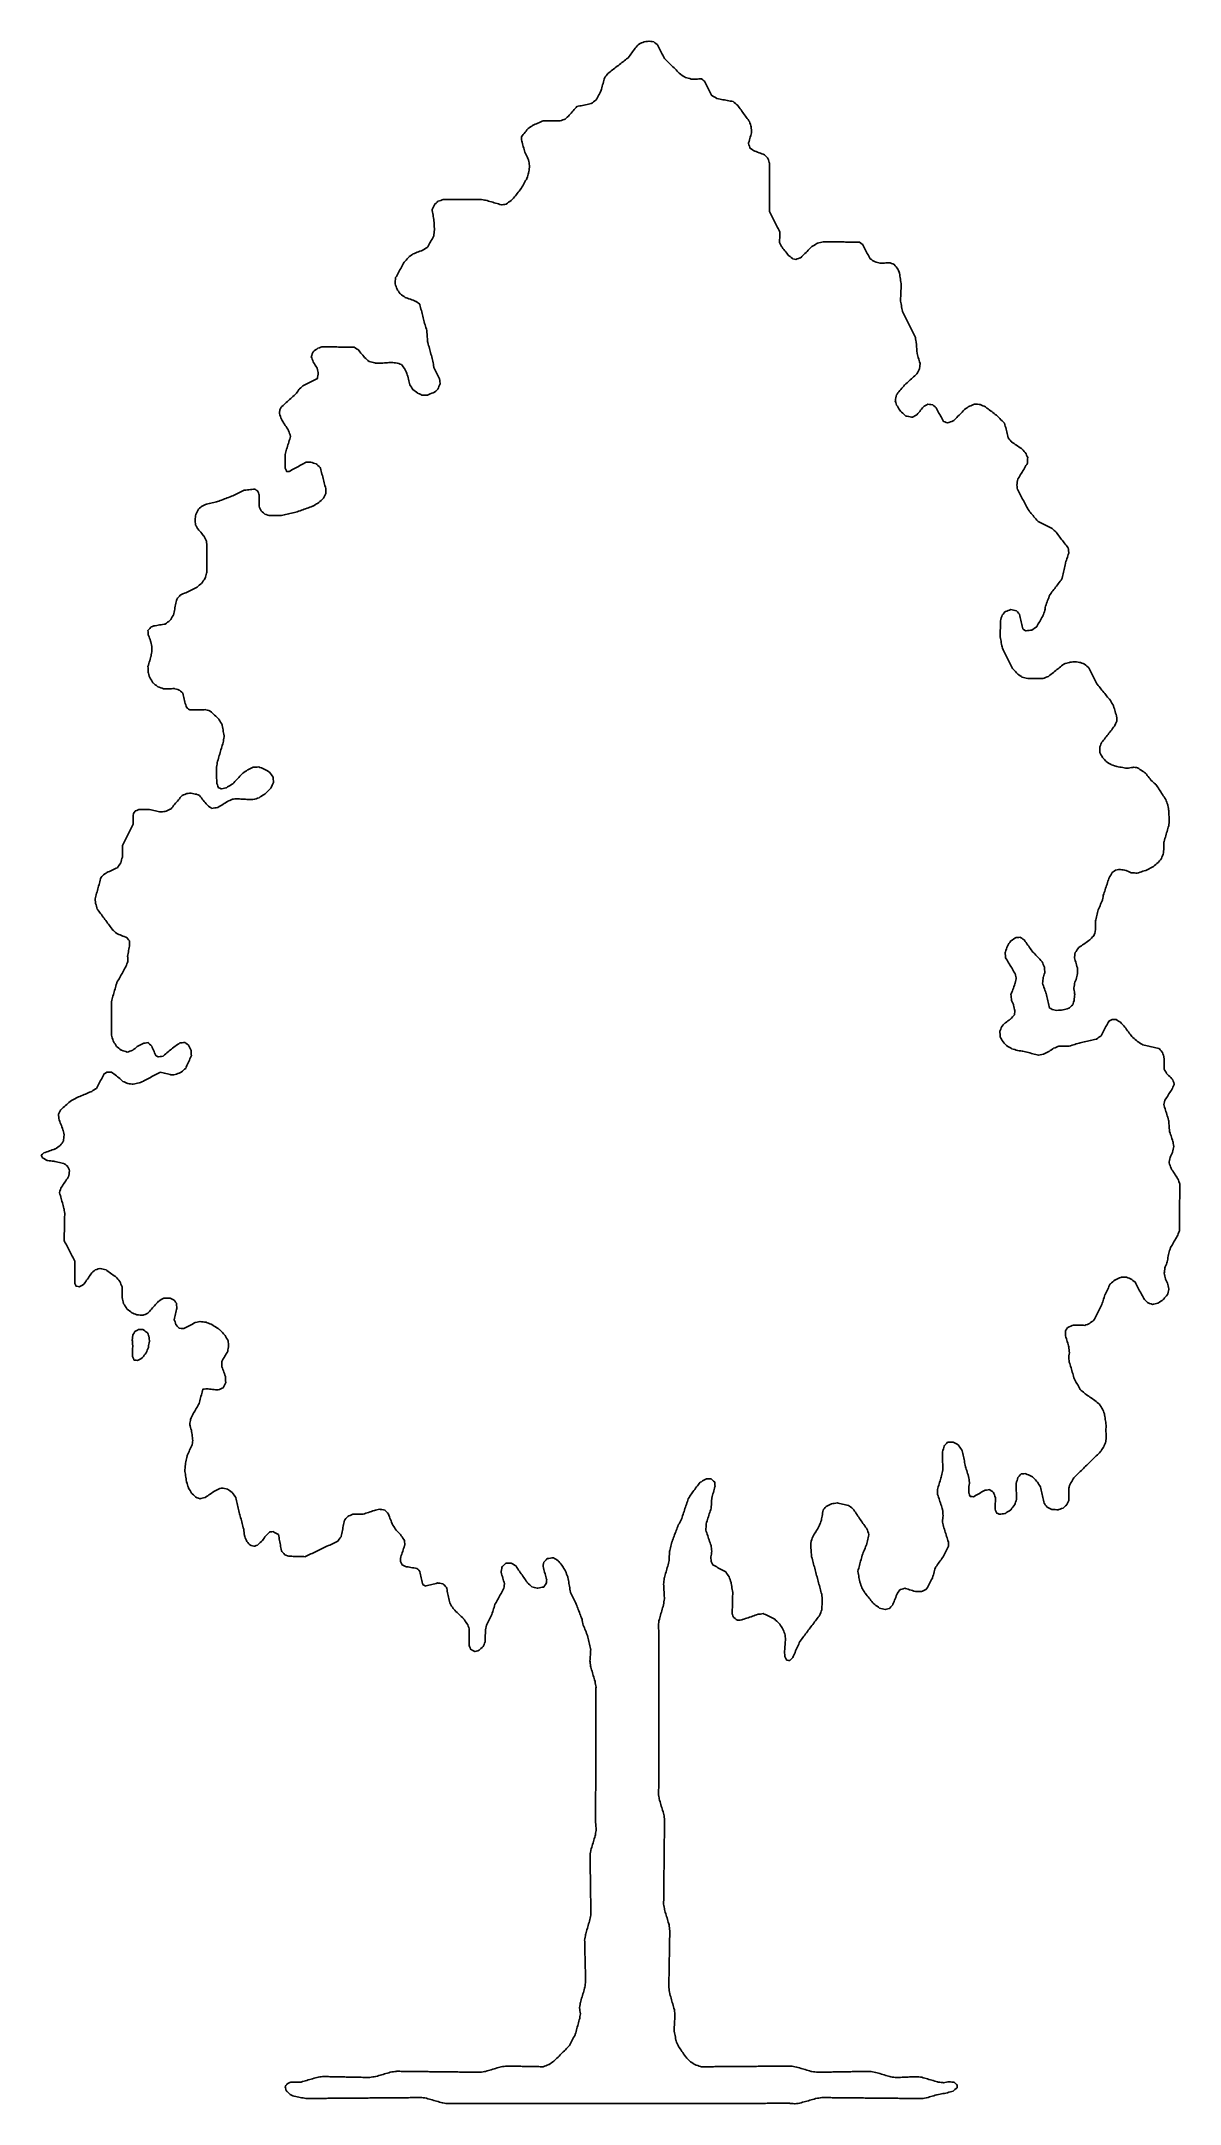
# Model space of a CAD drawing. Header units: millimetres. Extents: x 2 to 766, y 7 to 1390.
import ezdxf

# ---------------------------------------------------------------- set-up
doc = ezdxf.new("R2010")
doc.units = ezdxf.units.MM
for name, color, linetype in [('ALL_ISLANDS', 7, 'Continuous'), ('OUTLINE_ISLAND_01', 7, 'Continuous'), ('OUTLINE_ISLAND_02', 7, 'Continuous')]:
    doc.layers.add(name, color=color, linetype=linetype)

msp = doc.modelspace()

# ---------------------------------------------------------------- linework, layer by layer
at = {"layer": 'ALL_ISLANDS'}
for points in [[(412.8664, 1389.9387), (411.8755, 1390.0738), (410.8847, 1390.2089), (409.8939, 1390.3441), (409.6247, 1390.3173), (408.6296, 1390.2185), (407.6345, 1390.1197), (406.6394, 1390.0209), (406.4819, 1389.9617), (405.5459, 1389.6099), (404.6098, 1389.2581), (403.6737, 1388.9063), (403.2361, 1388.5069), (402.4976, 1387.8327), (401.7591, 1387.1585), (401.0205, 1386.4842), (400.4915, 1385.7663), (399.8984, 1384.9612), (399.3052, 1384.1561), (398.712, 1383.3511), (398.1188, 1382.546), (397.5256, 1381.7409), (396.9325, 1380.9359), (396.3393, 1380.1308), (395.7461, 1379.3257), (395.4208, 1379.0719), (394.6324, 1378.4568), (393.844, 1377.8416), (393.0555, 1377.2265), (392.2671, 1376.6114), (391.4787, 1375.9962), (390.6903, 1375.3811), (389.9018, 1374.766), (389.1134, 1374.1508), (388.325, 1373.5357), (387.5366, 1372.9206), (386.7482, 1372.3054), (385.9597, 1371.6903), (385.1713, 1371.0751), (384.3829, 1370.46), (383.5945, 1369.8449), (382.8061, 1369.2297), (382.0176, 1368.6146), (381.5881, 1368.0441), (380.9866, 1367.2453), (380.385, 1366.4464), (379.7835, 1365.6476), (379.6016, 1364.962), (379.3452, 1363.9955), (379.0887, 1363.0289), (378.8323, 1362.0624), (378.5758, 1361.0958), (378.3193, 1360.1292), (378.0629, 1359.1627), (377.8064, 1358.1961), (377.483, 1357.4397), (377.0899, 1356.5202), (376.6967, 1355.6007), (376.3036, 1354.6812), (376.0864, 1354.3048), (375.5867, 1353.4386), (375.087, 1352.5724), (374.5873, 1351.7062), (374.0876, 1350.84), (373.3068, 1350.2882), (372.4901, 1349.7111), (371.6734, 1349.134), (370.8568, 1348.5568), (370.0592, 1348.3858), (369.0815, 1348.176), (368.1037, 1347.9663), (367.1259, 1347.7566), (366.1482, 1347.5469), (365.1704, 1347.3371), (364.1927, 1347.1274), (363.2149, 1346.9177), (362.2371, 1346.708), (361.2594, 1346.4983), (360.8014, 1345.9715), (360.1453, 1345.2168), (359.4891, 1344.4622), (358.833, 1343.7075), (358.1769, 1342.9528), (357.5208, 1342.1982), (356.8647, 1341.4435), (356.2086, 1340.6889), (355.5956, 1340.1382), (354.8518, 1339.4698), (354.108, 1338.8015), (353.3641, 1338.1331), (352.7933, 1337.9354), (351.8484, 1337.608), (350.9035, 1337.2806), (349.9586, 1336.9533), (349.7548, 1336.9546), (348.7548, 1336.9613), (347.7548, 1336.9679), (346.7548, 1336.9746), (345.7548, 1336.9812), (344.7549, 1336.9879), (343.7549, 1336.9945), (342.7549, 1337.0012), (341.7549, 1337.0078), (340.7549, 1337.0145), (339.755, 1337.0211), (338.755, 1337.0278), (337.9612, 1336.6733), (337.0481, 1336.2656), (336.135, 1335.8579), (335.2219, 1335.4501), (334.3088, 1335.0424), (333.3957, 1334.6347), (332.4826, 1334.2269), (331.5695, 1333.8192), (331.0459, 1333.4648), (330.2178, 1332.9042), (329.3897, 1332.3436), (328.5616, 1331.783), (328.4552, 1331.6503), (327.8294, 1330.8703), (327.2037, 1330.0903), (326.5779, 1329.3103), (325.9521, 1328.5302), (325.3264, 1327.7502), (324.7006, 1326.9702), (324.0749, 1326.1902), (324.1533, 1325.2955), (324.2407, 1324.2994), (324.3281, 1323.3032), (324.546, 1322.5508), (324.8241, 1321.5903), (325.1022, 1320.6297), (325.3804, 1319.6692), (325.6585, 1318.7087), (325.9366, 1317.7481), (326.2147, 1316.7876), (326.4929, 1315.827), (326.8889, 1315.0587), (327.3471, 1314.1699), (327.8052, 1313.281), (328.2634, 1312.3922), (328.4783, 1311.6743), (328.7651, 1310.7163), (329.0519, 1309.7583), (329.3387, 1308.8003), (329.3874, 1307.967), (329.4457, 1306.9687), (329.504, 1305.9704), (329.484, 1305.8291), (329.3435, 1304.839), (329.2031, 1303.849), (329.0626, 1302.8589), (328.9221, 1301.8688), (328.7045, 1301.1869), (328.4004, 1300.2343), (328.0963, 1299.2816), (327.7922, 1298.329), (327.4406, 1297.7034), (326.9505, 1296.8317), (326.4605, 1295.96), (325.9705, 1295.0883), (325.4804, 1294.2166), (324.9904, 1293.3449), (324.5004, 1292.4732), (324.0103, 1291.6015), (323.8137, 1291.3541), (323.1915, 1290.5712), (322.5693, 1289.7884), (321.9471, 1289.0055), (321.325, 1288.2226), (320.7028, 1287.4398), (320.0806, 1286.6569), (319.4584, 1285.874), (318.8362, 1285.0912), (318.214, 1284.3083), (317.9512, 1284.1111), (317.1514, 1283.5108), (316.3517, 1282.9105), (315.5519, 1282.3102), (314.7521, 1281.7099), (313.9523, 1281.1096), (312.9943, 1280.9242), (312.0125, 1280.7342), (311.0307, 1280.5442), (310.6816, 1280.6451), (309.7209, 1280.9227), (308.7602, 1281.2003), (307.7995, 1281.4779), (306.8388, 1281.7555), (305.8781, 1282.0331), (304.9174, 1282.3107), (303.9567, 1282.5883), (302.996, 1282.8659), (302.0354, 1283.1435), (301.0747, 1283.4212), (300.114, 1283.6988), (299.4243, 1283.8049), (298.4359, 1283.9571), (297.4476, 1284.1093), (296.4592, 1284.2614), (295.6241, 1284.2567), (294.6241, 1284.251), (293.6241, 1284.2453), (292.6241, 1284.2397), (291.6242, 1284.234), (290.6242, 1284.2283), (289.6242, 1284.2227), (288.6242, 1284.217), (287.6242, 1284.2113), (286.6242, 1284.2057), (285.6243, 1284.2), (284.6243, 1284.1943), (283.6243, 1284.1887), (282.6243, 1284.183), (281.6243, 1284.1773), (280.6243, 1284.1717), (279.6244, 1284.166), (278.6244, 1284.1603), (277.6244, 1284.1547), (276.6244, 1284.149), (275.6244, 1284.1433), (274.6244, 1284.1377), (273.6245, 1284.132), (272.6245, 1284.1263), (271.6245, 1284.1207), (271.0101, 1283.9259), (270.0569, 1283.6236), (269.1037, 1283.3214), (268.1504, 1283.0192), (267.6049, 1282.5082), (266.875, 1281.8247), (266.1451, 1281.1411), (266.0526, 1280.9687), (265.5796, 1280.0877), (265.1065, 1279.2066), (264.6335, 1278.3255), (264.1605, 1277.4445), (264.2977, 1276.6983), (264.4784, 1275.7148), (264.6592, 1274.7312), (264.84, 1273.7477), (265.0208, 1272.7642), (265.2016, 1271.7807), (265.3824, 1270.7972), (265.3842, 1270.7691), (265.4479, 1269.7712), (265.5116, 1268.7732), (265.5754, 1267.7752), (265.6391, 1266.7773), (265.7029, 1265.7793), (265.7666, 1264.7813), (265.8303, 1263.7834), (265.8302, 1263.7822), (265.697, 1262.7912), (265.5637, 1261.8001), (265.4305, 1260.809), (265.2972, 1259.8179), (265.0936, 1259.432), (264.6269, 1258.5476), (264.1602, 1257.6632), (263.6934, 1256.7788), (263.2267, 1255.8944), (262.76, 1255.01), (262.2933, 1254.1256), (261.8266, 1253.2412), (261.3599, 1252.3568), (260.8279, 1252.0046), (259.994, 1251.4526), (259.1602, 1250.9006), (258.3264, 1250.3486), (257.9477, 1250.2006), (257.0162, 1249.8367), (256.0848, 1249.4728), (255.1534, 1249.1089), (254.2219, 1248.7451), (253.2905, 1248.3812), (252.359, 1248.0173), (251.4276, 1247.6534), (251.3284, 1247.584), (250.509, 1247.0107), (249.6896, 1246.4375), (248.8703, 1245.8643), (248.8391, 1245.8291), (248.1751, 1245.0814), (247.5111, 1244.3337), (246.8471, 1243.586), (246.1831, 1242.8382), (245.5191, 1242.0905), (245.1179, 1241.3713), (244.6307, 1240.498), (244.1435, 1239.6247), (243.6564, 1238.7514), (243.1692, 1237.8781), (242.6821, 1237.0048), (242.1949, 1236.1315), (241.7077, 1235.2582), (241.2206, 1234.3849), (240.7334, 1233.5115), (240.2462, 1232.6382), (239.7591, 1231.7649), (239.7429, 1231.5951), (239.6483, 1230.5996), (239.5537, 1229.6041), (239.4591, 1228.6086), (239.3645, 1227.6131), (239.6834, 1226.7718), (240.0378, 1225.8367), (240.3923, 1224.9017), (240.7467, 1223.9666), (241.1158, 1223.4177), (241.6737, 1222.5878), (242.2317, 1221.758), (242.7897, 1220.9281), (242.9795, 1220.7951), (243.7986, 1220.2214), (244.6177, 1219.6477), (245.4368, 1219.0741), (246.2559, 1218.5004), (246.8253, 1218.2899), (247.7633, 1217.9432), (248.7013, 1217.5965), (249.6392, 1217.2497), (250.5772, 1216.903), (251.5152, 1216.5563), (252.4531, 1216.2096), (253.3911, 1215.8629), (253.5564, 1215.7406), (254.3603, 1215.1458), (255.1642, 1214.5511), (255.9681, 1213.9563), (256.0516, 1213.6127), (256.2875, 1212.6409), (256.5234, 1211.6692), (256.7593, 1210.6974), (256.9953, 1209.7256), (257.2312, 1208.7539), (257.4671, 1207.7821), (257.7031, 1206.8103), (257.939, 1205.8385), (258.1749, 1204.8668), (258.4108, 1203.895), (258.6468, 1202.9232), (258.9109, 1202.0673), (259.2057, 1201.1118), (259.5006, 1200.1563), (259.7955, 1199.2007), (260.0903, 1198.2452), (260.3852, 1197.2896), (260.68, 1196.3341), (260.7072, 1195.9283), (260.7741, 1194.9305), (260.841, 1193.9327), (260.9079, 1192.935), (260.9747, 1191.9372), (261.0416, 1190.9395), (261.1085, 1189.9417), (261.1754, 1188.9439), (261.3759, 1188.2025), (261.637, 1187.2372), (261.8981, 1186.2719), (262.1592, 1185.3065), (262.4203, 1184.3412), (262.6814, 1183.3759), (262.9425, 1182.4106), (263.2036, 1181.4453), (263.4647, 1180.48), (263.7257, 1179.5147), (263.9868, 1178.5494), (264.2479, 1177.584), (264.509, 1176.6187), (264.7701, 1175.6534), (265.0312, 1174.6881), (265.1214, 1173.7805), (265.2202, 1172.7854), (265.3191, 1171.7903), (265.4465, 1171.5387), (265.8983, 1170.6466), (266.3501, 1169.7545), (266.8018, 1168.8623), (267.2536, 1167.9702), (267.7054, 1167.0781), (268.1571, 1166.1859), (268.6089, 1165.2938), (269.0607, 1164.4017), (269.1536, 1163.8358), (269.3156, 1162.849), (269.4775, 1161.8622), (269.6395, 1160.8754), (269.5419, 1160.6206), (269.1841, 1159.6868), (268.8264, 1158.753), (268.4686, 1157.8192), (268.1109, 1156.8854), (267.4177, 1156.3003), (266.6536, 1155.6553), (265.8894, 1155.0102), (265.7728, 1154.9605), (264.853, 1154.5683), (263.9331, 1154.1761), (263.0132, 1153.7839), (262.0933, 1153.3917), (261.1735, 1152.9994), (260.3372, 1152.9861), (259.3373, 1152.9701), (258.3375, 1152.9541), (257.3376, 1152.9381), (256.594, 1153.2886), (255.6894, 1153.7149), (254.7849, 1154.1412), (254.5594, 1154.3122), (253.7626, 1154.9164), (252.9658, 1155.5207), (252.169, 1156.1249), (251.3722, 1156.7292), (250.8828, 1157.4668), (250.3299, 1158.3), (249.777, 1159.1333), (249.2241, 1159.9665), (249.0377, 1160.714), (248.7957, 1161.6843), (248.5538, 1162.6546), (248.3118, 1163.6249), (248.0698, 1164.5952), (247.8278, 1165.5655), (247.5859, 1166.5357), (247.3439, 1167.506), (247.0823, 1168.0571), (246.6536, 1168.9605), (246.2248, 1169.8639), (245.796, 1170.7673), (245.5024, 1171.1376), (244.8812, 1171.9213), (244.26, 1172.7049), (243.6388, 1173.4886), (242.8294, 1173.79), (241.8923, 1174.139), (240.9551, 1174.488), (240.7673, 1174.5063), (239.7721, 1174.6034), (238.7768, 1174.7005), (237.7815, 1174.7976), (236.7862, 1174.8948), (236.245, 1174.8495), (235.2484, 1174.7663), (234.2519, 1174.683), (233.2554, 1174.5997), (232.2588, 1174.5164), (231.2623, 1174.4332), (230.2658, 1174.3499), (230.2581, 1174.35), (229.2583, 1174.3689), (228.2585, 1174.3878), (227.2587, 1174.4067), (226.2588, 1174.4256), (225.7853, 1174.554), (224.8201, 1174.8156), (223.855, 1175.0773), (222.8898, 1175.3389), (221.9247, 1175.6006), (221.2042, 1176.2354), (220.4539, 1176.8965), (219.7036, 1177.5576), (218.9533, 1178.2188), (218.3906, 1178.8945), (217.7508, 1179.663), (217.1109, 1180.4315), (216.471, 1181.2), (215.8311, 1181.9684), (215.1912, 1182.7369), (214.5513, 1183.5054), (214.4437, 1183.57), (213.5863, 1184.0845), (212.7288, 1184.5991), (211.8714, 1185.1137), (211.3369, 1185.1195), (210.3369, 1185.1306), (209.337, 1185.1416), (208.337, 1185.1526), (207.3371, 1185.1636), (206.3372, 1185.1747), (205.3372, 1185.1857), (204.3373, 1185.1967), (203.3373, 1185.2077), (202.3374, 1185.2187), (201.3375, 1185.2298), (200.3375, 1185.2408), (199.3376, 1185.2518), (198.3376, 1185.2628), (197.3377, 1185.2738), (196.3378, 1185.2849), (195.3378, 1185.2959), (194.3379, 1185.3069), (193.3379, 1185.3179), (192.338, 1185.3289), (191.3381, 1185.34), (190.3381, 1185.351), (189.5764, 1185.0997), (188.6268, 1184.7864), (187.6771, 1184.4731), (187.6318, 1184.4396), (186.8275, 1183.8455), (186.0231, 1183.2513), (185.2188, 1182.6571), (184.4145, 1182.063), (184.2062, 1181.4994), (183.8596, 1180.5614), (183.513, 1179.6233), (183.1665, 1178.6853), (183.446, 1177.9715), (183.8107, 1177.0404), (184.1754, 1176.1092), (184.5401, 1175.1781), (184.7436, 1174.8541), (185.2755, 1174.0073), (185.8074, 1173.1605), (186.3393, 1172.3137), (186.8712, 1171.4669), (187.0233, 1170.9506), (187.3059, 1169.9914), (187.5885, 1169.0322), (187.8711, 1168.0729), (187.857, 1167.9708), (187.7193, 1166.9804), (187.5817, 1165.9899), (187.4441, 1164.9994), (187.3064, 1164.0089), (186.5519, 1163.6334), (185.6566, 1163.1879), (184.7613, 1162.7424), (183.8661, 1162.2969), (182.9708, 1161.8513), (182.0755, 1161.4058), (181.1802, 1160.9603), (180.285, 1160.5148), (179.3897, 1160.0693), (178.4944, 1159.6237), (177.5992, 1159.1782), (176.8849, 1158.572), (176.1224, 1157.9249), (175.36, 1157.2779), (174.9135, 1156.6403), (174.3398, 1155.8212), (173.7661, 1155.0021), (173.1925, 1154.183), (173.1243, 1154.1214), (172.3825, 1153.4508), (171.6407, 1152.7801), (170.8989, 1152.1095), (170.1571, 1151.4389), (169.4153, 1150.7683), (168.6734, 1150.0977), (167.9316, 1149.4271), (167.1898, 1148.7565), (166.448, 1148.0859), (165.7062, 1147.4153), (164.9644, 1146.7447), (164.2226, 1146.0741), (163.4808, 1145.4034), (163.0998, 1144.8048), (162.563, 1143.9611), (162.0261, 1143.1175), (161.9874, 1142.6266), (161.9087, 1141.6297), (161.83, 1140.6328), (161.8402, 1140.6047), (162.1845, 1139.6659), (162.5288, 1138.727), (162.8731, 1137.7881), (163.2174, 1136.8493), (163.5617, 1135.9104), (164.0503, 1135.1725), (164.6024, 1134.3387), (165.1544, 1133.5049), (165.7065, 1132.6711), (166.2586, 1131.8374), (166.8107, 1131.0036), (167.3628, 1130.1698), (167.9149, 1129.336), (168.0096, 1129.0571), (168.3311, 1128.1102), (168.6526, 1127.1633), (168.9741, 1126.2164), (169.2955, 1125.2695), (169.0111, 1124.3648), (168.7111, 1123.4109), (168.4112, 1122.4569), (168.1112, 1121.503), (167.8113, 1120.549), (167.5113, 1119.5951), (167.2114, 1118.6411), (166.9114, 1117.6872), (166.6115, 1116.7332), (166.3115, 1115.7793), (166.0116, 1114.8253), (165.8911, 1114.0303), (165.7413, 1113.0416), (165.5916, 1112.0528), (165.5917, 1112.0053), (165.5947, 1111.0053), (165.5976, 1110.0053), (165.6006, 1109.0053), (165.6036, 1108.0053), (165.6066, 1107.0053), (165.6096, 1106.0053), (165.6125, 1105.0053), (165.6155, 1104.0053), (165.8386, 1103.5056), (166.2463, 1102.5925), (166.654, 1101.6794), (167.314, 1101.6861), (168.314, 1101.6964), (168.4625, 1101.7784), (169.3381, 1102.2616), (170.2136, 1102.7448), (171.0891, 1103.228), (171.9646, 1103.7112), (172.8401, 1104.1944), (173.7156, 1104.6776), (174.5911, 1105.1608), (175.4666, 1105.644), (176.3421, 1106.1272), (177.2176, 1106.6104), (178.0931, 1107.0937), (178.9686, 1107.5769), (179.8441, 1108.0601), (180.7869, 1108.0667), (181.7869, 1108.0738), (182.7869, 1108.0808), (182.8147, 1108.0712), (183.7592, 1107.7429), (184.7038, 1107.4146), (185.6484, 1107.0863), (186.593, 1106.758), (186.9271, 1106.4635), (187.6774, 1105.8024), (188.4277, 1105.1413), (189.178, 1104.4802), (189.3338, 1103.8874), (189.5878, 1102.9202), (189.8419, 1101.953), (190.096, 1100.9858), (190.35, 1100.0186), (190.6041, 1099.0514), (190.8582, 1098.0842), (191.1122, 1097.117), (191.3663, 1096.1499), (191.6204, 1095.1827), (191.8745, 1094.2155), (192.1285, 1093.2483), (192.3826, 1092.2811), (192.6367, 1091.3139), (192.8907, 1090.3467), (192.8821, 1089.7601), (192.8673, 1088.7602), (192.8525, 1087.7603), (192.8377, 1086.7604), (192.6926, 1086.4714), (192.244, 1085.5777), (191.7953, 1084.684), (191.3466, 1083.7903), (191.2092, 1083.6691), (190.4595, 1083.0073), (189.7098, 1082.3456), (188.9601, 1081.6838), (188.2104, 1081.022), (187.4607, 1080.3602), (186.7984, 1079.9767), (185.933, 1079.4756), (185.0676, 1078.9745), (184.2023, 1078.4734), (184.1104, 1078.4399), (183.171, 1078.097), (182.2316, 1077.7541), (181.2922, 1077.4112), (180.3528, 1077.0684), (179.4135, 1076.7255), (178.4741, 1076.3826), (177.5347, 1076.0398), (176.5953, 1075.6969), (175.6559, 1075.354), (174.7165, 1075.0111), (173.7772, 1074.6683), (173.7754, 1074.6678), (172.8016, 1074.4401), (171.8279, 1074.2124), (170.8542, 1073.9847), (169.8804, 1073.757), (168.9067, 1073.5293), (167.933, 1073.3016), (166.9592, 1073.0739), (165.9855, 1072.8463), (165.0118, 1072.6186), (164.038, 1072.3909), (163.0643, 1072.1632), (162.8929, 1072.1627), (161.8929, 1072.1602), (160.8929, 1072.1577), (159.8929, 1072.1551), (158.8929, 1072.1526), (157.8929, 1072.1501), (156.8929, 1072.1475), (155.8929, 1072.145), (154.8929, 1072.1425), (153.9729, 1072.462), (153.0282, 1072.7901), (152.0836, 1073.1182), (151.7894, 1073.3745), (151.0356, 1074.0316), (150.2817, 1074.6886), (149.5279, 1075.3457), (149.3316, 1075.8128), (148.9442, 1076.7347), (148.5569, 1077.6566), (148.1695, 1078.5786), (148.1789, 1079.0897), (148.1972, 1080.0895), (148.2155, 1081.0894), (148.2338, 1082.0892), (148.2521, 1083.089), (148.2704, 1084.0889), (148.2887, 1085.0887), (148.307, 1086.0885), (148.1173, 1086.5519), (147.7386, 1087.4774), (147.3598, 1088.4029), (147.0309, 1088.6649), (146.2488, 1089.288), (145.4666, 1089.911), (145.3338, 1089.8975), (144.339, 1089.7963), (143.3441, 1089.6951), (142.3493, 1089.5939), (141.3544, 1089.4927), (140.3595, 1089.3915), (139.3647, 1089.2903), (138.3698, 1089.189), (138.1966, 1089.1058), (137.2953, 1088.6726), (136.394, 1088.2394), (135.4927, 1087.8062), (134.5914, 1087.3729), (133.6901, 1086.9397), (132.7888, 1086.5065), (131.8875, 1086.0733), (130.9862, 1085.6401), (130.5446, 1085.47), (129.6115, 1085.1105), (128.6783, 1084.751), (127.7451, 1084.3915), (126.812, 1084.0321), (125.8788, 1083.6726), (124.9457, 1083.3131), (124.0125, 1082.9536), (123.0794, 1082.5941), (122.1462, 1082.2347), (121.2131, 1081.8752), (120.2799, 1081.5157), (119.672, 1081.3732), (118.6984, 1081.1449), (117.7248, 1080.9167), (116.7512, 1080.6885), (115.7776, 1080.4602), (114.804, 1080.232), (113.8303, 1080.0038), (112.8567, 1079.7755), (112.2489, 1079.4856), (111.3463, 1079.055), (110.4438, 1078.6244), (109.5412, 1078.1939), (109.0747, 1077.8177), (108.2963, 1077.1899), (107.5179, 1076.5622), (107.4691, 1076.4597), (107.0389, 1075.5569), (106.6088, 1074.6541), (106.1787, 1073.7514), (105.7485, 1072.8486), (105.6437, 1072.0798), (105.5085, 1071.089), (105.3734, 1070.0982), (105.2383, 1069.1073), (105.2755, 1068.7757), (105.3872, 1067.782), (105.4988, 1066.7883), (105.6105, 1065.7945), (105.9073, 1065.2423), (106.3807, 1064.3615), (106.8541, 1063.4806), (107.0792, 1063.2184), (107.7306, 1062.4597), (108.382, 1061.7009), (109.0334, 1060.9422), (109.6848, 1060.1835), (110.3362, 1059.4247), (110.9876, 1058.666), (111.0689, 1058.5215), (111.5588, 1057.6497), (112.0488, 1056.778), (112.5388, 1055.9063), (113.0288, 1055.0345), (113.0294, 1054.063), (113.0301, 1053.063), (113.0307, 1052.063), (113.0314, 1051.063), (113.032, 1050.063), (113.0327, 1049.063), (113.0333, 1048.063), (113.034, 1047.063), (113.0346, 1046.063), (113.0353, 1045.063), (113.0359, 1044.063), (113.0365, 1043.063), (113.0372, 1042.063), (113.0378, 1041.063), (113.0385, 1040.063), (113.0391, 1039.063), (113.0398, 1038.063), (113.0404, 1037.063), (113.0411, 1036.063), (113.0417, 1035.063), (113.0424, 1034.063), (112.9275, 1033.6314), (112.6703, 1032.6651), (112.4131, 1031.6987), (112.156, 1030.7323), (111.8988, 1029.766), (111.3693, 1029.0677), (110.765, 1028.2709), (110.1608, 1027.4741), (109.5566, 1026.6773), (108.8485, 1026.0714), (108.0887, 1025.4213), (107.3289, 1024.7712), (106.5691, 1024.121), (106.1583, 1023.9223), (105.258, 1023.487), (104.3578, 1023.0517), (103.4575, 1022.6163), (102.5572, 1022.181), (101.657, 1021.7457), (100.7567, 1021.3103), (99.8564, 1020.875), (98.9562, 1020.4396), (98.0559, 1020.0043), (97.1556, 1019.569), (96.2554, 1019.1336), (95.3551, 1018.6983), (94.9033, 1018.1854), (94.2424, 1017.435), (93.5814, 1016.6846), (92.9204, 1015.9342), (92.7829, 1015.2533), (92.5849, 1014.2731), (92.3869, 1013.2929), (92.189, 1012.3127), (91.991, 1011.3325), (91.793, 1010.3523), (91.595, 1009.372), (91.3971, 1008.3918), (91.1991, 1007.4116), (91.0011, 1006.4314), (90.8032, 1005.4512), (90.5382, 1005.0345), (90.0016, 1004.1907), (89.465, 1003.3468), (88.9284, 1002.503), (88.3918, 1001.6592), (87.6378, 1001.1236), (86.8226, 1000.5445), (86.0073, 999.9654), (85.1921, 999.3863), (84.4482, 999.2599), (83.4623, 999.0924), (82.4764, 998.925), (81.4905, 998.7575), (80.5046, 998.5901), (79.5188, 998.4226), (78.5329, 998.2551), (77.547, 998.0877), (76.7115, 997.7965), (75.7672, 997.4674), (75.5898, 997.2582), (74.943, 996.4956), (74.2961, 995.7329), (73.6493, 994.9703), (73.7144, 994.0951), (73.7886, 993.0978), (73.8627, 992.1006), (74.0128, 991.7133), (74.3742, 990.7808), (74.7355, 989.8484), (75.0969, 988.916), (75.4582, 987.9835), (75.5895, 987.35), (75.7925, 986.3709), (75.9955, 985.3917), (76.1985, 984.4125), (76.2095, 983.7042), (76.225, 982.7043), (76.2405, 981.7044), (76.256, 980.7045), (76.0936, 979.8243), (75.9121, 978.8409), (75.7307, 977.8575), (75.6733, 977.6642), (75.3886, 976.7056), (75.1039, 975.747), (74.8191, 974.7884), (74.5344, 973.8298), (74.2497, 972.8712), (73.965, 971.9126), (73.6803, 970.954), (73.6815, 970.9307), (73.732, 969.932), (73.7825, 968.9333), (73.833, 967.9346), (73.8836, 966.9359), (74.032, 966.4022), (74.2999, 965.4388), (74.5679, 964.4753), (74.8358, 963.5119), (74.8784, 963.4423), (75.4004, 962.5894), (75.9224, 961.7365), (76.4444, 960.8836), (76.9665, 960.0306), (77.0483, 959.964), (77.8238, 959.3328), (78.5994, 958.7015), (79.3749, 958.0702), (80.1505, 957.4389), (80.3113, 957.3783), (81.247, 957.0256), (82.1827, 956.6728), (83.1184, 956.3201), (84.0541, 955.9673), (84.4108, 955.9722), (85.4107, 955.9858), (86.4106, 955.9994), (87.4105, 956.0131), (88.4104, 956.0267), (89.4103, 956.0403), (90.4102, 956.054), (91.4101, 956.0676), (91.7589, 955.9657), (92.7188, 955.6854), (93.6787, 955.405), (94.6386, 955.1247), (94.7932, 954.997), (95.5643, 954.3602), (96.3353, 953.7235), (97.1064, 953.0867), (97.1413, 952.9353), (97.3658, 951.9608), (97.5904, 950.9864), (97.8149, 950.0119), (98.0395, 949.0374), (98.2641, 948.063), (98.4886, 947.0885), (98.7132, 946.1141), (98.719, 946.0958), (99.0243, 945.1435), (99.3295, 944.1912), (99.6347, 943.2389), (100.0936, 942.9426), (100.9336, 942.4001), (101.7737, 941.8577), (102.3557, 941.8632), (103.3557, 941.8728), (104.3556, 941.8823), (105.3556, 941.8919), (106.3555, 941.9014), (107.3555, 941.911), (108.3555, 941.9205), (109.3554, 941.9301), (110.3554, 941.9397), (111.3553, 941.9492), (112.3553, 941.9588), (112.4937, 941.9171), (113.4512, 941.6289), (114.4088, 941.3406), (115.3663, 941.0524), (115.4349, 940.9885), (116.1666, 940.3069), (116.8983, 939.6252), (117.63, 938.9436), (118.3617, 938.262), (119.0934, 937.5803), (119.8251, 936.8987), (120.5567, 936.2171), (121.2884, 935.5354), (121.4465, 935.2433), (121.9223, 934.3638), (122.3981, 933.4842), (122.874, 932.6047), (123.3498, 931.7252), (123.4294, 931.3105), (123.6177, 930.3284), (123.8061, 929.3463), (123.9945, 928.3642), (124.1829, 927.3821), (124.3713, 926.4), (124.5597, 925.4179), (124.7481, 924.4359), (124.663, 923.7194), (124.545, 922.7264), (124.4271, 921.7334), (124.3092, 920.7404), (124.0552, 919.8834), (123.7712, 918.9246), (123.4871, 917.9658), (123.203, 917.007), (122.9189, 916.0482), (122.6348, 915.0894), (122.3507, 914.1306), (122.0666, 913.1718), (121.7826, 912.213), (121.4985, 911.2542), (121.2144, 910.2954), (120.9303, 909.3366), (120.6462, 908.3778), (120.3621, 907.419), (120.3505, 907.3518), (120.1792, 906.3666), (120.0079, 905.3814), (119.8366, 904.3962), (119.6653, 903.4109), (119.6703, 902.8299), (119.6789, 901.8299), (119.6875, 900.83), (119.6961, 899.83), (119.7048, 898.8301), (119.7134, 897.8301), (119.722, 896.8301), (119.7306, 895.8302), (119.7392, 894.8302), (119.7479, 893.8302), (119.7565, 892.8303), (119.8984, 892.4372), (120.2381, 891.4967), (120.5778, 890.5561), (120.9175, 889.6156), (121.7769, 889.2305), (122.6894, 888.8215), (123.0268, 888.8845), (124.0098, 889.0681), (124.9928, 889.2517), (125.9758, 889.4352), (126.2444, 889.6018), (127.0942, 890.1288), (127.944, 890.6559), (128.7938, 891.183), (129.6437, 891.71), (130.4935, 892.2371), (131.1697, 892.9448), (131.8606, 893.6678), (132.5514, 894.3908), (133.2423, 895.1138), (133.9331, 895.8368), (134.624, 896.5598), (135.3148, 897.2828), (136.0057, 898.0058), (136.6965, 898.7288), (137.3874, 899.4518), (137.9989, 899.8707), (138.8239, 900.4358), (139.6489, 901.0009), (140.4739, 901.5661), (140.6996, 901.6714), (141.6057, 902.0944), (142.5118, 902.5175), (143.4179, 902.9405), (144.324, 903.3636), (144.9961, 903.3879), (145.9954, 903.4241), (146.9947, 903.4603), (147.9941, 903.4965), (148.7861, 903.1996), (149.7224, 902.8486), (150.6588, 902.4975), (151.5952, 902.1465), (152.0694, 901.8573), (152.9231, 901.3366), (153.7769, 900.8159), (154.6306, 900.2952), (155.4844, 899.7745), (155.9037, 899.1653), (156.4708, 898.3417), (157.0378, 897.518), (157.6048, 896.6943), (157.6379, 896.1989), (157.7045, 895.2011), (157.7711, 894.2033), (157.8376, 893.2055), (157.7506, 893.0156), (157.3342, 892.1064), (156.9178, 891.1972), (156.5014, 890.288), (156.085, 889.3788), (156.0211, 889.3132), (155.3236, 888.5966), (154.6262, 887.88), (153.9287, 887.1634), (153.2312, 886.4468), (152.5337, 885.7302), (152.324, 885.592), (151.4888, 885.042), (150.6536, 884.492), (149.8185, 883.942), (148.9833, 883.392), (148.1482, 882.842), (147.1995, 882.5258), (146.2508, 882.2096), (145.3021, 881.8934), (145.0215, 881.867), (144.0259, 881.7736), (143.0303, 881.6801), (142.0347, 881.5866), (141.9801, 881.5906), (140.9828, 881.6634), (139.9854, 881.7362), (138.9881, 881.809), (137.9907, 881.8818), (136.9934, 881.9545), (135.996, 882.0273), (134.9987, 882.1001), (134.9611, 882.0993), (133.9614, 882.0775), (132.9616, 882.0557), (131.9619, 882.0338), (130.9621, 882.012), (130.4491, 881.8158), (129.5151, 881.4586), (128.5811, 881.1013), (127.6471, 880.7441), (127.4004, 880.591), (126.5507, 880.0638), (125.701, 879.5366), (124.8513, 879.0093), (124.0016, 878.4821), (123.1519, 877.9548), (122.3022, 877.4276), (121.4524, 876.9003), (120.6027, 876.3731), (120.3979, 876.3391), (119.4114, 876.1752), (118.4249, 876.0113), (117.4384, 875.8474), (116.452, 875.6835), (115.9579, 876.0393), (115.1464, 876.6238), (114.335, 877.2082), (113.5235, 877.7926), (113.2659, 878.1084), (112.6339, 878.8833), (112.0018, 879.6582), (111.3697, 880.4331), (110.7376, 881.208), (110.1055, 881.9829), (109.4735, 882.7578), (108.8414, 883.5327), (108.2093, 884.3076), (107.3607, 884.7131), (106.4584, 885.1443), (106.3544, 885.1665), (105.3764, 885.3752), (104.3985, 885.5839), (103.4205, 885.7927), (102.4425, 886.0014), (101.6032, 885.8886), (100.6121, 885.7553), (99.6211, 885.622), (99.3364, 885.5094), (98.4064, 885.1417), (97.4765, 884.7739), (96.5466, 884.4062), (95.9976, 883.7478), (95.3572, 882.9798), (94.7167, 882.2117), (94.0763, 881.4437), (93.4359, 880.6757), (92.7955, 879.9077), (92.1551, 879.1396), (91.5146, 878.3716), (90.8742, 877.6036), (90.2338, 876.8356), (89.5934, 876.0675), (88.953, 875.2995), (88.6567, 875.171), (87.7393, 874.7731), (86.8219, 874.3752), (85.9044, 873.9773), (84.987, 873.5794), (84.3482, 873.5556), (83.3489, 873.5184), (82.3496, 873.4812), (81.3503, 873.4441), (80.5917, 873.6183), (79.6171, 873.8422), (78.6425, 874.0661), (77.6678, 874.29), (76.6932, 874.5139), (75.7186, 874.7377), (74.744, 874.9616), (74.4313, 874.9611), (73.4314, 874.9593), (72.4314, 874.9575), (71.4314, 874.9557), (70.4314, 874.9539), (69.4314, 874.9521), (68.4314, 874.9503), (67.4314, 874.9485), (67.0415, 874.7921), (66.1135, 874.4195), (65.1855, 874.047), (65.0345, 873.8339), (64.4563, 873.0179), (63.8781, 872.202), (63.877, 872.1603), (63.8498, 871.1607), (63.8225, 870.1611), (63.7953, 869.1615), (63.7681, 868.1618), (63.7408, 867.1622), (63.7136, 866.1626), (63.6863, 865.1629), (63.6712, 865.1322), (63.2297, 864.2349), (62.7883, 863.3377), (62.3468, 862.4404), (61.9053, 861.5431), (61.4639, 860.6458), (61.0224, 859.7485), (60.5809, 858.8513), (60.1395, 857.954), (59.698, 857.0567), (59.2565, 856.1594), (58.8151, 855.2622), (58.3736, 854.3649), (57.9321, 853.4676), (57.4907, 852.5703), (57.0492, 851.6731), (56.6077, 850.7758), (56.6076, 850.5421), (56.6073, 849.5421), (56.607, 848.5421), (56.6067, 847.5421), (56.6064, 846.5421), (56.6061, 845.5421), (56.6058, 844.5421), (56.6055, 843.5421), (56.4779, 843.0675), (56.2181, 842.1018), (55.9584, 841.1361), (55.6986, 840.1705), (55.4389, 839.2048), (54.8883, 838.4133), (54.3172, 837.5923), (53.7462, 836.7714), (53.1752, 835.9505), (52.4233, 835.5991), (51.5173, 835.1758), (50.6114, 834.7524), (49.7054, 834.3291), (48.7994, 833.9057), (47.8935, 833.4824), (46.9875, 833.059), (46.0816, 832.6357), (45.6044, 832.3331), (44.7599, 831.7977), (43.9153, 831.2622), (43.4433, 830.7296), (42.7801, 829.9812), (42.1168, 829.2328), (41.9004, 828.4502), (41.6338, 827.4864), (41.3672, 826.5226), (41.1006, 825.5588), (40.834, 824.595), (40.5674, 823.6312), (40.3008, 822.6674), (40.0342, 821.7036), (39.7677, 820.7398), (39.5011, 819.7759), (39.2345, 818.8121), (38.9679, 817.8483), (38.7013, 816.8845), (38.4347, 815.9207), (38.1681, 814.9569), (38.2752, 814.111), (38.4008, 813.119), (38.5265, 812.1269), (38.5698, 811.9792), (38.8515, 811.0197), (39.1332, 810.0602), (39.4149, 809.1007), (39.6966, 808.1412), (40.0555, 807.6569), (40.6509, 806.8534), (41.2463, 806.05), (41.8416, 805.2465), (42.437, 804.443), (43.0323, 803.6396), (43.6277, 802.8361), (44.2231, 802.0327), (44.8184, 801.2292), (45.4138, 800.4258), (46.0092, 799.6223), (46.6045, 798.8188), (47.1999, 798.0154), (47.7952, 797.2119), (48.3906, 796.4085), (48.986, 795.605), (49.5813, 794.8015), (50.1767, 793.9981), (50.447, 793.7623), (51.2006, 793.1049), (51.9541, 792.4476), (52.7077, 791.7902), (53.1775, 791.5953), (54.1012, 791.2122), (55.0248, 790.829), (55.9485, 790.4458), (56.8722, 790.0626), (57.7959, 789.6794), (58.7195, 789.2962), (59.6432, 788.9131), (60.0425, 788.3978), (60.655, 787.6073), (61.2676, 786.8169), (61.2787, 785.8837), (61.2907, 784.8838), (61.3027, 783.8839), (61.2154, 783.3705), (61.0478, 782.3846), (60.8802, 781.3988), (60.7126, 780.4129), (60.545, 779.427), (60.3774, 778.4412), (60.2098, 777.4553), (60.0422, 776.4695), (60.0544, 775.9316), (60.0771, 774.9318), (60.0998, 773.9321), (60.1226, 772.9323), (59.9266, 772.4138), (59.573, 771.4784), (59.2195, 770.5429), (58.8659, 769.6075), (58.7158, 769.3396), (58.227, 768.4671), (57.7382, 767.5947), (57.2495, 766.7223), (56.7607, 765.8499), (56.2719, 764.9775), (55.7831, 764.1051), (55.2943, 763.2327), (54.8056, 762.3603), (54.3168, 761.4879), (53.828, 760.6155), (53.3392, 759.7431), (52.8504, 758.8707), (52.7263, 758.4541), (52.4408, 757.4957), (52.1553, 756.5374), (51.8697, 755.579), (51.5842, 754.6206), (51.2987, 753.6623), (51.0131, 752.7039), (50.7276, 751.7455), (50.442, 750.7872), (50.1565, 749.8288), (49.871, 748.8704), (49.5854, 747.9121), (49.457, 747.0432), (49.3108, 746.054), (49.1645, 745.0647), (49.165, 744.87), (49.1673, 743.87), (49.1696, 742.87), (49.1718, 741.87), (49.1741, 740.87), (49.1764, 739.87), (49.1787, 738.87), (49.181, 737.87), (49.1833, 736.87), (49.1856, 735.87), (49.1878, 734.87), (49.1901, 733.87), (49.1924, 732.87), (49.1947, 731.87), (49.197, 730.87), (49.1993, 729.87), (49.2016, 728.87), (49.2039, 727.87), (49.2061, 726.87), (49.2084, 725.87), (49.2107, 724.87), (49.213, 723.87), (49.2707, 723.6432), (49.5172, 722.6741), (49.7637, 721.705), (50.0102, 720.7358), (50.2568, 719.7667), (50.5032, 719.3814), (51.0421, 718.539), (51.5809, 717.6966), (52.1198, 716.8542), (52.6587, 716.0118), (53.3127, 715.4765), (54.0866, 714.8431), (54.8604, 714.2097), (55.6342, 713.5763), (56.0115, 713.4552), (56.9636, 713.1495), (57.9158, 712.8439), (58.8679, 712.5382), (59.8201, 712.2326), (60.6197, 712.5151), (61.5626, 712.8482), (62.5055, 713.1813), (63.4483, 713.5144), (64.1916, 714.112), (64.9709, 714.7385), (65.7503, 715.3651), (66.5297, 715.9916), (66.8548, 716.1716), (67.7298, 716.6559), (68.6047, 717.1401), (69.4796, 717.6244), (70.3546, 718.1086), (70.7459, 718.1719), (71.733, 718.3314), (72.7202, 718.4909), (73.7074, 718.6505), (74.0391, 718.334), (74.7627, 717.6437), (75.4862, 716.9534), (76.2097, 716.2631), (76.5674, 715.4006), (76.9504, 714.4769), (77.3335, 713.5532), (77.7165, 712.6294), (78.0996, 711.7057), (78.4826, 710.782), (78.8657, 709.8583), (79.5534, 709.4645), (80.4213, 708.9676), (80.7937, 709.0344), (81.778, 709.2109), (82.7623, 709.3873), (83.7466, 709.5638), (84.0668, 709.8313), (84.8343, 710.4725), (85.6017, 711.1136), (86.3691, 711.7547), (87.1365, 712.3959), (87.904, 713.037), (88.6714, 713.6781), (89.4388, 714.3193), (90.2062, 714.9604), (90.9737, 715.6016), (91.0063, 715.6238), (91.8327, 716.187), (92.659, 716.7502), (93.4853, 717.3134), (94.3117, 717.8765), (95.138, 718.4397), (95.6089, 718.4766), (96.6059, 718.5546), (97.6028, 718.6327), (98.5998, 718.7108), (99.1184, 718.294), (99.898, 717.6677), (100.6775, 717.0413), (100.7773, 716.8444), (101.2292, 715.9523), (101.6811, 715.0602), (102.133, 714.1681), (102.5849, 713.2761), (102.6111, 712.7454), (102.6605, 711.7466), (102.71, 710.7479), (102.7594, 709.7491), (102.6587, 709.526), (102.2475, 708.6145), (101.8363, 707.703), (101.4251, 706.7914), (101.0139, 705.8799), (100.6027, 704.9684), (100.1914, 704.0568), (99.7802, 703.1453), (99.369, 702.2337), (98.9578, 701.3222), (98.2445, 700.7089), (97.4863, 700.0569), (96.728, 699.4049), (95.9698, 698.753), (95.5252, 698.5772), (94.5952, 698.2095), (93.6653, 697.8418), (92.7353, 697.4741), (91.8054, 697.1064), (90.9072, 697.0971), (89.9073, 697.0867), (88.9073, 697.0764), (88.6387, 697.14), (87.6655, 697.3702), (86.6924, 697.6004), (85.7193, 697.8306), (84.7461, 698.0608), (83.773, 698.2911), (82.7998, 698.5213), (81.8267, 698.7515), (81.5775, 698.6179), (80.6963, 698.1452), (79.815, 697.6726), (78.9337, 697.1999), (78.0525, 696.7273), (77.1712, 696.2547), (76.29, 695.782), (75.4087, 695.3094), (74.5275, 694.8368), (73.6462, 694.3641), (72.7649, 693.8915), (71.8837, 693.4188), (71.0024, 692.9462), (70.5606, 692.7514), (69.6456, 692.3479), (68.7306, 691.9445), (67.8156, 691.5411), (67.6881, 691.5159), (66.7071, 691.3219), (65.7261, 691.1279), (64.7451, 690.9339), (63.7641, 690.74), (63.0456, 690.8182), (62.0515, 690.9264), (61.0574, 691.0346), (60.0633, 691.1427), (59.55, 691.3741), (58.6384, 691.7852), (57.7268, 692.1962), (56.8152, 692.6072), (56.2367, 693.1152), (55.4853, 693.775), (54.7339, 694.4349), (53.9825, 695.0947), (53.231, 695.7546), (52.4796, 696.4144), (52.473, 696.419), (51.6518, 696.9896), (50.8307, 697.5603), (50.0095, 698.1309), (49.1883, 698.7016), (48.5665, 698.7438), (47.5688, 698.8116), (46.5711, 698.8794), (46.1692, 698.675), (45.2778, 698.2217), (44.3865, 697.7683), (44.2928, 697.5937), (43.8203, 696.7123), (43.3478, 695.831), (42.8753, 694.9497), (42.4028, 694.0683), (41.9303, 693.187), (41.4578, 692.3057), (40.9853, 691.4243), (40.5128, 690.543), (40.0403, 689.6617), (39.5678, 688.7803), (39.0953, 687.899), (38.4805, 687.5019), (37.6406, 686.9593), (36.8006, 686.4167), (35.9606, 685.874), (35.4247, 685.6476), (34.5035, 685.2583), (33.5824, 684.8691), (32.6613, 684.4798), (31.7401, 684.0906), (30.819, 683.7014), (29.8979, 683.3121), (28.9767, 682.9229), (28.0556, 682.5336), (27.1345, 682.1444), (26.2133, 681.7551), (25.2922, 681.3659), (24.9919, 681.1906), (24.1282, 680.6865), (23.2646, 680.1825), (22.4009, 679.6784), (21.5373, 679.1743), (21.4027, 679.0565), (20.6503, 678.3977), (19.8979, 677.739), (19.1455, 677.0803), (18.3932, 676.4216), (17.6408, 675.7629), (16.8884, 675.1041), (16.136, 674.4454), (15.3836, 673.7867), (15.0741, 673.2198), (14.5949, 672.3421), (14.1157, 671.4644), (13.6365, 670.5867), (13.709, 669.6543), (13.7865, 668.6573), (13.8641, 667.6603), (13.8652, 667.6571), (14.2076, 666.7176), (14.55, 665.778), (14.8923, 664.8384), (15.2347, 663.8989), (15.5771, 662.9593), (15.9195, 662.0198), (16.2618, 661.0802), (16.6042, 660.1406), (16.7121, 659.7168), (16.9588, 658.7477), (17.2055, 657.7786), (17.4522, 656.8095), (17.4255, 656.5589), (17.3199, 655.5645), (17.2143, 654.5701), (17.1087, 653.5757), (17.003, 652.5813), (16.6259, 652.0666), (16.0347, 651.26), (15.4436, 650.4534), (14.8525, 649.6468), (14.8305, 649.6312), (14.0158, 649.0513), (13.2011, 648.4715), (12.3864, 647.8916), (11.5717, 647.3117), (11.3856, 647.2454), (10.4436, 646.9099), (9.5015, 646.5744), (8.5595, 646.2388), (7.6175, 645.9033), (6.6754, 645.5678), (5.7334, 645.2323), (4.7914, 644.8967), (3.8494, 644.5612), (3.6208, 644.3645), (2.8628, 643.7122), (2.1049, 643.0599), (2.5114, 642.2769), (2.9723, 641.3894), (3.4189, 641.1143), (4.2702, 640.5896), (5.1215, 640.065), (5.9729, 639.5404), (6.4872, 639.4747), (7.4791, 639.3481), (8.4711, 639.2214), (9.463, 639.0948), (10.455, 638.9681), (11.3087, 638.7906), (12.2877, 638.5871), (13.2668, 638.3835), (14.2459, 638.18), (15.2249, 637.9765), (16.204, 637.7729), (17.1831, 637.5694), (17.4752, 637.3504), (18.2753, 636.7505), (19.0755, 636.1507), (19.8756, 635.5508), (19.9653, 635.3397), (20.3565, 634.4194), (20.7477, 633.4991), (21.1389, 632.5788), (21.1232, 632.5035), (20.919, 631.5245), (20.7149, 630.5456), (20.5108, 629.5666), (20.3067, 628.5877), (20.1609, 628.3692), (19.6058, 627.5374), (19.0507, 626.7056), (18.4956, 625.8738), (17.9405, 625.042), (17.3854, 624.2102), (16.8303, 623.3784), (16.2752, 622.5466), (15.7202, 621.7148), (15.1651, 620.8831), (14.9079, 620.0063), (14.6264, 619.0467), (14.345, 618.0872), (14.3881, 617.93), (14.6527, 616.9657), (14.9172, 616.0013), (15.1818, 615.0369), (15.4464, 614.0726), (15.711, 613.1082), (15.9756, 612.1439), (16.2402, 611.1795), (16.5048, 610.2151), (16.7694, 609.2508), (17.034, 608.2864), (17.2986, 607.3221), (17.3558, 606.9697), (17.5162, 605.9827), (17.6767, 604.9956), (17.8371, 604.0086), (17.834, 603.8536), (17.814, 602.8538), (17.7941, 601.8539), (17.7742, 600.8541), (17.7542, 599.8543), (17.7343, 598.8545), (17.7144, 597.8547), (17.6944, 596.8549), (17.6745, 595.8551), (17.6545, 594.8553), (17.6346, 593.8555), (17.6147, 592.8557), (17.5947, 591.8559), (17.5748, 590.8561), (17.5548, 589.8563), (17.5349, 588.8565), (17.515, 587.8567), (17.495, 586.8569), (17.4751, 585.8571), (17.7852, 585.2512), (18.2408, 584.361), (18.6964, 583.4708), (19.152, 582.5806), (19.6075, 581.6904), (20.0631, 580.8002), (20.5187, 579.91), (20.9743, 579.0198), (21.4299, 578.1296), (21.8854, 577.2394), (22.341, 576.3492), (22.7966, 575.459), (23.2522, 574.5688), (23.7078, 573.6786), (24.1634, 572.7885), (24.6189, 571.8983), (24.616, 571.4259), (24.6096, 570.4259), (24.6033, 569.4259), (24.5969, 568.426), (24.5906, 567.426), (24.5843, 566.426), (24.5779, 565.426), (24.5716, 564.426), (24.5653, 563.4261), (24.5589, 562.4261), (24.5526, 561.4261), (24.5463, 560.4261), (24.5399, 559.4261), (24.5336, 558.4262), (24.5273, 557.4262), (24.6777, 557.0673), (25.0645, 556.1452), (25.4512, 555.223), (25.803, 555.1521), (26.7833, 554.9547), (27.7637, 554.7572), (28.0773, 554.9428), (28.938, 555.452), (29.7986, 555.9612), (30.6593, 556.4704), (30.8423, 556.7363), (31.4095, 557.5599), (31.9767, 558.3834), (32.5439, 559.207), (33.1111, 560.0306), (33.6782, 560.8542), (34.2454, 561.6778), (34.8126, 562.5014), (35.3798, 563.325), (35.947, 564.1486), (36.0342, 564.223), (36.795, 564.8718), (37.5559, 565.5207), (38.3168, 566.1696), (38.4545, 566.2093), (39.4154, 566.4864), (40.3762, 566.7634), (41.3371, 567.0405), (41.6481, 566.9726), (42.625, 566.7592), (43.602, 566.5458), (44.579, 566.3324), (45.5559, 566.119), (46.1179, 565.7126), (46.9281, 565.1265), (47.7384, 564.5405), (48.5487, 563.9544), (49.359, 563.3684), (50.1693, 562.7824), (50.9796, 562.1963), (51.7898, 561.6103), (52.6001, 561.0242), (52.8639, 560.7101), (53.507, 559.9443), (54.1502, 559.1786), (54.7933, 558.4128), (54.7971, 558.403), (55.1622, 557.472), (55.5273, 556.541), (55.8924, 555.61), (56.2575, 554.6791), (56.2575, 554.632), (56.259, 553.632), (56.2605, 552.632), (56.262, 551.632), (56.2636, 550.632), (56.2651, 549.632), (56.2666, 548.632), (56.2681, 547.632), (56.2933, 547.5299), (56.5335, 546.5591), (56.7737, 545.5884), (57.0138, 544.6177), (57.254, 543.6469), (57.3607, 543.4734), (57.8848, 542.6218), (58.4089, 541.7701), (58.9329, 540.9184), (59.457, 540.0667), (59.7336, 539.8496), (60.5202, 539.2321), (61.3068, 538.6146), (62.0934, 537.9972), (62.88, 537.3797), (63.479, 537.1296), (64.4017, 536.7443), (65.3245, 536.359), (66.2473, 535.9737), (66.4102, 535.9624), (67.4078, 535.893), (68.4054, 535.8236), (69.403, 535.7542), (70.4006, 535.6848), (70.8767, 535.8856), (71.7981, 536.2741), (72.7195, 536.6627), (73.641, 537.0512), (74.1122, 537.5853), (74.7737, 538.3352), (75.4353, 539.0851), (76.0968, 539.835), (76.7584, 540.5849), (77.4199, 541.3348), (78.0815, 542.0847), (78.743, 542.8346), (79.4046, 543.5845), (80.0661, 544.3344), (80.7277, 545.0844), (80.8475, 545.1563), (81.7049, 545.671), (82.5622, 546.1858), (83.4196, 546.7005), (84.277, 547.2152), (85.2266, 547.2206), (86.2265, 547.2262), (87.2265, 547.2319), (88.2265, 547.2376), (88.5672, 547.0901), (89.4849, 546.6929), (90.4026, 546.2956), (91.3203, 545.8984), (91.646, 545.4251), (92.2128, 544.6012), (92.7796, 543.7774), (92.8172, 543.2637), (92.8901, 542.2663), (92.9631, 541.269), (93.036, 540.2717), (92.8693, 539.5444), (92.6459, 538.5697), (92.4224, 537.595), (92.199, 536.6202), (91.9756, 535.6455), (91.7521, 534.6708), (91.5287, 533.6961), (91.3053, 532.7214), (91.4866, 532.1921), (91.8108, 531.2461), (92.1349, 530.3001), (92.459, 529.3541), (92.5913, 529.2051), (93.2553, 528.4573), (93.9192, 527.7094), (94.5831, 526.9616), (94.8491, 526.9469), (95.8475, 526.8917), (96.846, 526.8365), (97.8445, 526.7813), (98.2083, 526.9791), (99.0869, 527.4566), (99.9656, 527.9341), (100.8442, 528.4117), (101.7228, 528.8892), (102.6014, 529.3667), (103.48, 529.8443), (104.3586, 530.3218), (105.2372, 530.7993), (105.5673, 530.8653), (106.5479, 531.0611), (107.5286, 531.2569), (108.5092, 531.4527), (108.6535, 531.436), (109.6469, 531.3212), (110.6403, 531.2064), (111.6337, 531.0916), (112.6271, 530.9768), (113.33, 530.7134), (114.2664, 530.3626), (115.2028, 530.0117), (116.1392, 529.6608), (116.4432, 529.4669), (117.2861, 528.9289), (118.1291, 528.3909), (118.972, 527.8529), (119.815, 527.315), (120.658, 526.777), (121.5009, 526.239), (121.5533, 526.1859), (122.2554, 525.4739), (122.9575, 524.7618), (123.6597, 524.0498), (124.3618, 523.3377), (125.0639, 522.6257), (125.3981, 522.0595), (125.9064, 521.1983), (126.4147, 520.3371), (126.923, 519.4759), (127.4313, 518.6147), (127.527, 517.7316), (127.6347, 516.7374), (127.7425, 515.7432), (127.7092, 515.5019), (127.5725, 514.5113), (127.4359, 513.5207), (127.2992, 512.5301), (127.1625, 511.5394), (126.6929, 510.744), (126.1845, 509.8829), (125.6761, 509.0218), (125.1677, 508.1607), (124.6593, 507.2995), (124.1509, 506.4384), (123.6425, 505.5773), (123.1341, 504.7162), (123.1601, 504.0732), (123.2004, 503.074), (123.2407, 502.0748), (123.281, 501.0757), (123.5619, 500.3202), (123.9105, 499.3829), (124.259, 498.4456), (124.6075, 497.5083), (124.956, 496.571), (125.3046, 495.6337), (125.6531, 494.6964), (125.6553, 494.6237), (125.6859, 493.6242), (125.7166, 492.6247), (125.7472, 491.6252), (125.7778, 490.6256), (125.777, 490.6239), (125.3505, 489.7195), (124.9239, 488.815), (124.4974, 487.9105), (124.0708, 487.0061), (123.3856, 486.722), (122.4618, 486.3391), (121.538, 485.9562), (120.6142, 485.5733), (119.9955, 485.6409), (119.0014, 485.7494), (118.0073, 485.8579), (117.0132, 485.9664), (116.0191, 486.0749), (115.025, 486.1835), (114.031, 486.292), (113.0369, 486.4005), (112.373, 486.3263), (111.3792, 486.2151), (110.3854, 486.104), (110.1589, 485.1611), (109.9253, 484.1888), (109.6917, 483.2165), (109.4581, 482.2441), (109.2245, 481.2718), (108.9909, 480.2995), (108.7573, 479.3271), (108.5237, 478.3548), (108.2901, 477.3825), (108.0565, 476.4101), (107.6545, 475.7486), (107.1352, 474.894), (106.616, 474.0394), (106.0967, 473.1848), (105.5774, 472.3302), (105.0582, 471.4755), (104.5389, 470.6209), (104.0196, 469.7663), (103.9109, 469.5277), (103.4962, 468.6177), (103.0815, 467.7078), (102.6668, 466.7978), (102.2521, 465.8879), (102.1388, 465.2042), (101.9752, 464.2177), (101.8116, 463.2311), (101.648, 462.2446), (101.8959, 461.448), (102.1931, 460.4932), (102.4903, 459.5384), (102.7874, 458.5835), (102.9251, 457.6245), (103.0672, 456.6346), (103.2093, 455.6448), (103.3514, 454.6549), (103.4935, 453.6651), (103.6356, 452.6752), (103.7777, 451.6854), (103.6388, 450.8855), (103.4676, 449.9003), (103.2965, 448.915), (103.2786, 448.8764), (102.8596, 447.9684), (102.4405, 447.0604), (102.0215, 446.1525), (101.6025, 445.2445), (101.1834, 444.3365), (100.7644, 443.4286), (100.3453, 442.5206), (99.9263, 441.6126), (99.8819, 441.383), (99.6923, 440.4011), (99.5027, 439.4192), (99.3131, 438.4374), (99.1234, 437.4555), (98.9338, 436.4737), (98.7442, 435.4918), (98.5546, 434.51), (98.5444, 434.1696), (98.5144, 433.1701), (98.4845, 432.1705), (98.4545, 431.171), (98.4782, 431.0089), (98.6225, 430.0194), (98.7668, 429.0298), (98.9111, 428.0403), (99.0554, 427.0508), (99.1997, 426.0613), (99.344, 425.0717), (99.4883, 424.0822), (99.545, 423.9011), (99.8438, 422.9468), (100.1427, 421.9925), (100.4415, 421.0382), (100.7403, 420.0839), (100.8942, 419.8248), (101.4051, 418.9651), (101.9159, 418.1054), (102.4267, 417.2457), (102.9375, 416.386), (103.3771, 415.9515), (104.0883, 415.2484), (104.7994, 414.5454), (105.5106, 413.8423), (105.8132, 413.7144), (106.7343, 413.3251), (107.6554, 412.9357), (108.5765, 412.5464), (109.086, 412.6838), (110.0515, 412.9444), (111.0169, 413.2049), (111.9824, 413.4654), (112.0455, 413.5073), (112.8784, 414.0607), (113.7113, 414.6141), (114.5443, 415.1674), (115.3772, 415.7208), (116.2101, 416.2742), (117.043, 416.8276), (117.876, 417.381), (118.7089, 417.9344), (119.5418, 418.4877), (120.0366, 418.6901), (120.9622, 419.0687), (121.8878, 419.4473), (122.8134, 419.8259), (123.1141, 419.7762), (124.1007, 419.6131), (125.0873, 419.4501), (126.074, 419.2871), (127.0606, 419.1241), (127.6489, 418.6802), (128.4472, 418.0779), (129.2455, 417.4756), (130.0437, 416.8733), (130.1688, 416.7126), (130.7829, 415.9234), (131.3971, 415.1342), (132.0112, 414.3449), (132.6253, 413.5557), (132.7002, 413.2247), (132.921, 412.2494), (133.1417, 411.2741), (133.3625, 410.2987), (133.5833, 409.3234), (133.804, 408.3481), (134.0248, 407.3728), (134.2456, 406.3974), (134.4663, 405.4221), (134.6871, 404.4468), (134.9079, 403.4715), (135.1286, 402.4961), (135.2869, 401.9063), (135.5461, 400.9405), (135.8052, 399.9747), (136.0644, 399.0088), (136.3236, 398.043), (136.5827, 397.0772), (136.8419, 396.1113), (137.1011, 395.1455), (137.3602, 394.1797), (137.6194, 393.2138), (137.8785, 392.248), (137.9084, 391.9886), (138.0229, 390.9952), (138.1374, 390.0017), (138.2519, 389.0083), (138.3664, 388.0149), (138.5952, 387.4023), (138.9452, 386.4655), (139.2951, 385.5287), (139.645, 384.592), (140.073, 384.0369), (140.6836, 383.245), (141.2942, 382.4531), (141.9049, 381.6612), (142.8117, 381.3669), (143.7629, 381.0583), (144.7141, 380.7497), (145.2587, 380.9122), (146.2169, 381.1982), (147.1751, 381.4842), (147.5449, 381.8361), (148.2694, 382.5254), (148.9938, 383.2148), (149.7183, 383.9041), (150.4427, 384.5934), (150.9568, 385.3579), (151.5149, 386.1878), (152.0729, 387.0176), (152.6309, 387.8474), (153.0751, 388.2585), (153.8089, 388.9378), (154.5428, 389.6171), (155.2766, 390.2964), (155.6875, 390.3462), (156.6803, 390.4665), (157.673, 390.5868), (157.7632, 390.5344), (158.6281, 390.0325), (159.493, 389.5305), (160.3579, 389.0286), (161.2228, 388.5266), (161.3956, 387.5732), (161.5739, 386.5893), (161.7522, 385.6053), (161.9306, 384.6213), (162.1089, 383.6374), (162.2873, 382.6534), (162.4656, 381.6694), (162.6439, 380.6855), (162.8223, 379.7015), (163.0006, 378.7175), (163.1789, 377.7335), (163.5157, 377.3429), (164.1686, 376.5855), (164.8216, 375.8281), (165.4745, 375.0706), (166.2048, 374.791), (167.1387, 374.4334), (168.0725, 374.0758), (168.1048, 374.0748), (169.1044, 374.0456), (170.104, 374.0163), (171.1035, 373.9871), (172.1031, 373.9578), (173.1027, 373.9285), (174.1023, 373.8993), (175.1018, 373.87), (176.1014, 373.8408), (177.101, 373.8115), (178.1005, 373.7822), (179.1001, 373.753), (179.2857, 373.8415), (180.1882, 374.2722), (181.0907, 374.7029), (181.9932, 375.1336), (182.8957, 375.5643), (183.7982, 375.995), (184.7007, 376.4256), (185.6032, 376.8563), (186.5057, 377.287), (187.4082, 377.7177), (188.3107, 378.1484), (189.2132, 378.5791), (190.1157, 379.0097), (191.0182, 379.4404), (191.9207, 379.8711), (192.8232, 380.3018), (193.7257, 380.7325), (194.6282, 381.1631), (195.5307, 381.5938), (196.4332, 382.0245), (197.3357, 382.4552), (198.2382, 382.8859), (199.1407, 383.3166), (200.0432, 383.7472), (200.9458, 384.1779), (201.3605, 384.7284), (201.9623, 385.5271), (202.5641, 386.3258), (203.1658, 387.1245), (203.2303, 387.4333), (203.4346, 388.4122), (203.6389, 389.3912), (203.8431, 390.3701), (204.0474, 391.349), (204.2517, 392.3279), (204.456, 393.3068), (204.6603, 394.2857), (204.8646, 395.2646), (205.0688, 396.2435), (205.2731, 397.2224), (205.4774, 398.2014), (205.7572, 398.531), (206.4043, 399.2934), (207.0514, 400.0558), (207.6985, 400.8182), (208.272, 401.0514), (209.1984, 401.4281), (210.1247, 401.8047), (211.0511, 402.1814), (211.7777, 402.1912), (212.7776, 402.2047), (213.7775, 402.2181), (214.7774, 402.2316), (215.7773, 402.2451), (216.7772, 402.2585), (217.7771, 402.272), (217.8555, 402.2969), (218.8086, 402.5996), (219.7617, 402.9022), (220.7148, 403.2049), (221.6678, 403.5076), (222.6209, 403.8103), (223.574, 404.113), (224.5271, 404.4157), (225.4802, 404.7183), (226.1803, 404.8751), (227.1561, 405.0936), (228.1319, 405.3121), (229.1078, 405.5306), (229.5853, 405.4616), (230.575, 405.3185), (231.5647, 405.1754), (232.5544, 405.0323), (232.9375, 404.5997), (233.6004, 403.851), (234.2634, 403.1024), (234.9264, 402.3537), (235.2464, 401.5048), (235.5992, 400.569), (235.9519, 399.6333), (236.3047, 398.6976), (236.6574, 397.7619), (237.0102, 396.8262), (237.3629, 395.8905), (237.4226, 395.7929), (237.9443, 394.9398), (238.466, 394.0867), (238.9877, 393.2336), (239.5095, 392.3805), (239.5151, 392.3744), (240.194, 391.6402), (240.873, 390.9061), (241.552, 390.1719), (242.231, 389.4378), (242.91, 388.7036), (242.9385, 388.6611), (243.4948, 387.8301), (244.0511, 386.9992), (244.6074, 386.1682), (245.1637, 385.3372), (245.72, 384.5062), (245.7706, 383.5395), (245.8228, 382.5408), (245.8749, 381.5422), (245.7456, 381.1538), (245.4298, 380.205), (245.1139, 379.2562), (244.7981, 378.3074), (244.4822, 377.3586), (244.1664, 376.4098), (243.8505, 375.461), (243.5346, 374.5122), (243.2188, 373.5633), (243.1193, 372.57), (243.0197, 371.5749), (242.9201, 370.5799), (243.2151, 370.0338), (243.6903, 369.154), (244.1655, 368.2741), (244.6316, 368.0459), (245.5297, 367.6062), (246.4279, 367.1665), (247.0647, 367.0565), (248.0501, 366.8864), (249.0356, 366.7162), (250.021, 366.546), (251.0064, 366.3758), (251.9918, 366.2056), (252.9772, 366.0354), (253.9626, 365.8652), (254.5619, 365.3), (255.2894, 364.6139), (256.0169, 363.9277), (256.0866, 363.582), (256.2842, 362.6017), (256.4817, 361.6214), (256.6793, 360.6411), (256.8768, 359.6608), (257.0744, 358.6805), (257.272, 357.7002), (257.4695, 356.7199), (257.4757, 356.7032), (257.8209, 355.7647), (258.1662, 354.8262), (258.1877, 354.8175), (259.1151, 354.4434), (260.0425, 354.0693), (260.1623, 354.1006), (261.1297, 354.3539), (262.0971, 354.6072), (263.0645, 354.8605), (264.0319, 355.1138), (264.9993, 355.3671), (265.9667, 355.6204), (266.9341, 355.8737), (267.9015, 356.1269), (268.3677, 356.0622), (269.3581, 355.9246), (270.3486, 355.787), (271.3391, 355.6494), (271.7392, 355.2547), (272.4511, 354.5524), (273.163, 353.8501), (273.8749, 353.1478), (274.006, 352.5117), (274.2077, 351.5323), (274.4095, 350.5528), (274.6112, 349.5734), (274.813, 348.594), (275.0148, 347.6145), (275.2165, 346.6351), (275.4183, 345.6557), (275.62, 344.6762), (275.8218, 343.6968), (276.0236, 342.7174), (276.2417, 342.3556), (276.7581, 341.4992), (277.2745, 340.6429), (277.7909, 339.7865), (278.3072, 338.9302), (278.7683, 338.4822), (279.4855, 337.7853), (280.2027, 337.0884), (280.9199, 336.3915), (281.6371, 335.6947), (282.3542, 334.9978), (283.0714, 334.3009), (283.7886, 333.604), (284.5058, 332.9071), (285.223, 332.2103), (285.2703, 332.1448), (285.8559, 331.3342), (286.4414, 330.5235), (287.027, 329.7129), (287.6126, 328.9023), (288.1982, 328.0917), (288.4994, 327.2022), (288.8202, 326.255), (289.141, 325.3079), (289.1401, 325.145), (289.1343, 324.1451), (289.1284, 323.1451), (289.1226, 322.1451), (289.1167, 321.1451), (289.1109, 320.1451), (289.1051, 319.1452), (289.0992, 318.1452), (289.0934, 317.1452), (289.0876, 316.1452), (289.0817, 315.1452), (289.0759, 314.1452), (289.2973, 313.5664), (289.6546, 312.6324), (290.0119, 311.6984), (290.3048, 311.5353), (291.1785, 311.0488), (292.0522, 310.5623), (292.9259, 310.0759), (293.8682, 310.3706), (294.8226, 310.6691), (295.777, 310.9676), (296.2419, 311.3956), (296.9777, 312.0729), (297.7134, 312.7502), (298.4491, 313.4274), (298.6423, 313.8904), (299.0273, 314.8133), (299.4124, 315.7361), (299.7974, 316.659), (299.8097, 317.1547), (299.8344, 318.1543), (299.8591, 319.154), (299.8838, 320.1537), (299.9085, 321.1534), (299.9332, 322.1531), (299.9579, 323.1528), (299.9826, 324.1525), (300.0925, 324.7804), (300.2649, 325.7654), (300.4374, 326.7504), (300.6098, 327.7355), (300.9222, 328.3489), (301.376, 329.24), (301.8298, 330.1311), (302.2836, 331.0222), (302.7374, 331.9133), (303.1912, 332.8044), (303.6451, 333.6955), (304.0989, 334.5866), (304.2302, 334.9932), (304.5376, 335.9448), (304.8449, 336.8964), (305.1523, 337.848), (305.4596, 338.7996), (305.767, 339.7512), (306.0744, 340.7027), (306.3817, 341.6543), (306.6102, 342.0735), (307.0888, 342.9515), (307.5675, 343.8295), (308.0461, 344.7075), (308.5247, 345.5855), (309.0033, 346.4636), (309.4819, 347.3416), (309.9606, 348.2196), (310.4392, 349.0976), (310.9178, 349.9757), (311.3964, 350.8537), (311.8751, 351.7317), (312.3537, 352.6097), (312.4865, 353.4582), (312.6411, 354.4462), (312.7957, 355.4341), (312.7502, 355.5907), (312.4709, 356.5509), (312.1916, 357.5111), (311.9124, 358.4713), (311.6331, 359.4315), (311.3538, 360.3917), (311.0745, 361.3519), (310.7952, 362.3121), (310.5159, 363.2724), (310.5986, 363.8717), (310.7351, 364.8623), (310.8716, 365.853), (311.0081, 366.8436), (311.3604, 367.1869), (312.0765, 367.8849), (312.7927, 368.5829), (313.5088, 369.2808), (314.1498, 369.3213), (315.1478, 369.3844), (316.1458, 369.4475), (317.1438, 369.5105), (317.7323, 369.1642), (318.5941, 368.6569), (319.4559, 368.1497), (320.3177, 367.6424), (320.5533, 367.2977), (321.1175, 366.4721), (321.6817, 365.6465), (322.2459, 364.8209), (322.8101, 363.9952), (323.3743, 363.1696), (323.9386, 362.344), (324.5028, 361.5183), (325.067, 360.6927), (325.6312, 359.8671), (326.1954, 359.0415), (326.7596, 358.2158), (327.3239, 357.3902), (327.8881, 356.5646), (328.1999, 356.2701), (328.927, 355.5836), (329.6541, 354.8971), (330.3812, 354.2105), (331.1083, 353.524), (331.9091, 353.3154), (332.8768, 353.0634), (333.8446, 352.8114), (334.8123, 352.5594), (335.1642, 352.6284), (336.1455, 352.8208), (337.1269, 353.0132), (338.1082, 353.2056), (339.0895, 353.398), (339.6403, 354.1849), (340.2137, 355.0041), (340.7872, 355.8234), (340.8528, 356.491), (340.9506, 357.4862), (341.0484, 358.4814), (341.0419, 358.5049), (340.7734, 359.4681), (340.5049, 360.4314), (340.2365, 361.3947), (339.968, 362.358), (339.6995, 363.3213), (339.431, 364.2846), (339.1626, 365.2479), (338.8941, 366.2111), (338.6256, 367.1744), (338.8031, 368.1538), (338.9815, 369.1377), (339.1598, 370.1217), (339.3228, 370.2912), (340.016, 371.0119), (340.7092, 371.7327), (341.4024, 372.4534), (341.5622, 372.476), (342.5524, 372.616), (343.5425, 372.7559), (344.5327, 372.8959), (345.5229, 373.0358), (346.2404, 372.5946), (347.0922, 372.0709), (347.9441, 371.5471), (348.796, 371.0233), (349.2449, 370.4663), (349.8723, 369.6876), (350.4998, 368.909), (351.1272, 368.1303), (351.7547, 367.3516), (352.1429, 366.6772), (352.6417, 365.8104), (353.1405, 364.9437), (353.6393, 364.077), (353.6859, 363.9647), (354.0696, 363.0412), (354.4533, 362.1178), (354.837, 361.1943), (355.2207, 360.2709), (355.3007, 359.8001), (355.4682, 358.8142), (355.6358, 357.8284), (355.8033, 356.8425), (355.9708, 355.8566), (356.1383, 354.8707), (356.3059, 353.8849), (356.4734, 352.899), (356.6409, 351.9131), (356.8084, 350.9273), (356.976, 349.9414), (357.088, 349.713), (357.5283, 348.8152), (357.9686, 347.9173), (358.4089, 347.0195), (358.8492, 346.1216), (359.2896, 345.2238), (359.7299, 344.3259), (360.1702, 343.4281), (360.6105, 342.5303), (360.8182, 341.9905), (361.1773, 341.0572), (361.5363, 340.1238), (361.8954, 339.1905), (362.2545, 338.2572), (362.6136, 337.3239), (362.9726, 336.3906), (363.3317, 335.4573), (363.6908, 334.524), (364.0499, 333.5907), (364.4089, 332.6574), (364.768, 331.7241), (364.8942, 330.8991), (365.0455, 329.9106), (365.1967, 328.9221), (365.2374, 328.8199), (365.6072, 327.8908), (365.977, 326.9617), (366.3468, 326.0326), (366.7166, 325.1035), (367.0864, 324.1744), (367.4562, 323.2453), (367.826, 322.3162), (368.1958, 321.387), (368.3229, 320.8312), (368.5457, 319.8564), (368.7686, 318.8815), (368.9915, 317.9067), (369.2143, 316.9318), (369.4372, 315.957), (369.66, 314.9821), (369.8829, 314.0073), (370.1058, 313.0324), (370.3286, 312.0576), (370.5515, 311.0827), (370.5311, 310.778), (370.4644, 309.7802), (370.3977, 308.7825), (370.3309, 307.7847), (370.2642, 306.7869), (370.1975, 305.7891), (370.1308, 304.7914), (370.064, 303.7936), (370.13, 303.2411), (370.2487, 302.2482), (370.3673, 301.2553), (370.4859, 300.2623), (370.6435, 299.7269), (370.9259, 298.7676), (371.2083, 297.8082), (371.4906, 296.8489), (371.773, 295.8896), (372.0553, 294.9303), (372.3377, 293.971), (372.6201, 293.0117), (372.9024, 292.0524), (373.1848, 291.0931), (373.4671, 290.1338), (373.4791, 290.0648), (373.65, 289.0795), (373.8209, 288.0942), (373.9917, 287.1089), (374.1626, 286.1237), (374.1234, 285.5405), (374.0562, 284.5427), (373.9891, 283.545), (373.922, 282.5472), (373.9218, 281.9083), (373.9215, 280.9083), (373.9212, 279.9083), (373.921, 278.9083), (373.9207, 277.9083), (373.9204, 276.9083), (373.9201, 275.9083), (373.9199, 274.9083), (373.9196, 273.9083), (373.9193, 272.9083), (373.919, 271.9083), (373.9188, 270.9083), (373.9185, 269.9083), (373.9182, 268.9083), (373.9179, 267.9083), (373.9177, 266.9083), (373.9174, 265.9083), (373.9171, 264.9083), (373.9168, 263.9083), (373.9166, 262.9083), (373.9163, 261.9083), (373.916, 260.9083), (373.9158, 259.9083), (373.9155, 258.9083), (373.9152, 257.9083), (373.9149, 256.9083), (373.9147, 255.9083), (373.9144, 254.9083), (373.9141, 253.9083), (373.9138, 252.9083), (373.9136, 251.9083), (373.9133, 250.9083), (373.913, 249.9083), (373.9127, 248.9083), (373.9125, 247.9083), (373.9122, 246.9083), (373.9119, 245.9083), (373.9116, 244.9083), (373.9114, 243.9083), (373.9111, 242.9083), (373.9108, 241.9083), (373.9105, 240.9083), (373.9103, 239.9083), (373.91, 238.9083), (373.9097, 237.9083), (373.9095, 236.9083), (373.9092, 235.9083), (373.9089, 234.9083), (373.9086, 233.9083), (373.9084, 232.9083), (373.9081, 231.9083), (373.9078, 230.9083), (373.9075, 229.9083), (373.9073, 228.9083), (373.907, 227.9083), (373.9067, 226.9083), (373.9064, 225.9083), (373.9062, 224.9083), (373.9059, 223.9083), (373.9056, 222.9083), (373.9053, 221.9083), (373.9051, 220.9083), (373.9048, 219.9083), (373.9045, 218.9083), (373.9043, 217.9083), (373.904, 216.9083), (373.9037, 215.9083), (373.9034, 214.9083), (373.9032, 213.9083), (373.9029, 212.9083), (373.9026, 211.9083), (373.9023, 210.9083), (373.9021, 209.9083), (373.9018, 208.9083), (373.9015, 207.9083), (373.9012, 206.9083), (373.901, 205.9083), (373.9007, 204.9083), (373.9004, 203.9083), (373.9001, 202.9083), (373.8999, 201.9083), (373.8996, 200.9083), (373.8993, 199.9083), (373.899, 198.9083), (373.8988, 197.9083), (373.8985, 196.9083), (373.8982, 195.9083), (373.898, 194.9083), (373.9051, 194.8134), (373.9807, 193.8162), (374.0562, 192.8191), (374.1317, 191.8219), (374.2072, 190.8248), (374.1277, 190.1793), (374.0054, 189.1868), (373.8832, 188.1943), (373.7609, 187.2018), (373.5485, 186.4876), (373.2634, 185.5291), (372.9783, 184.5706), (372.6932, 183.6121), (372.4082, 182.6536), (372.1231, 181.6951), (371.838, 180.7366), (371.5529, 179.7781), (371.2678, 178.8196), (370.9827, 177.8611), (370.6977, 176.9026), (370.6266, 176.4672), (370.4655, 175.4803), (370.3044, 174.4934), (370.1433, 173.5064), (370.1479, 173.1822), (370.1622, 172.1823), (370.1765, 171.1824), (370.1907, 170.1825), (370.205, 169.1826), (370.2192, 168.1827), (370.2335, 167.1828), (370.2478, 166.1829), (370.262, 165.183), (370.2763, 164.1831), (370.2906, 163.1832), (370.3048, 162.1833), (370.3191, 161.1834), (370.3334, 160.1835), (370.3476, 159.1836), (370.3619, 158.1837), (370.3761, 157.1838), (370.3904, 156.1839), (370.4047, 155.184), (370.4189, 154.1841), (370.4332, 153.1842), (370.4475, 152.1843), (370.4617, 151.1844), (370.476, 150.1845), (370.4902, 149.1846), (370.5045, 148.1847), (370.5188, 147.1848), (370.533, 146.1849), (370.5473, 145.185), (370.5616, 144.1851), (370.5758, 143.1852), (370.5901, 142.1853), (370.6043, 141.1854), (370.6186, 140.1855), (370.6329, 139.1856), (370.6471, 138.1857), (370.6614, 137.1858), (370.6757, 136.1859), (370.6899, 135.186), (370.7042, 134.1861), (370.5888, 133.3413), (370.4535, 132.3505), (370.3182, 131.3597), (370.2783, 131.2215), (370.0003, 130.2609), (369.7224, 129.3003), (369.4444, 128.3397), (369.1665, 127.3791), (368.8886, 126.4185), (368.6106, 125.458), (368.3327, 124.4974), (368.0547, 123.5368), (367.7768, 122.5762), (367.4989, 121.6156), (367.2209, 120.655), (367.1804, 120.4136), (367.0149, 119.4274), (366.8493, 118.4412), (366.6838, 117.455), (366.5183, 116.4688), (366.5401, 115.5366), (366.5634, 114.5369), (366.5868, 113.5372), (366.6101, 112.5374), (366.6335, 111.5377), (366.6568, 110.538), (366.6802, 109.5383), (366.7035, 108.5385), (366.7269, 107.5388), (366.7502, 106.5391), (366.7736, 105.5393), (366.7969, 104.5396), (366.8203, 103.5399), (366.8436, 102.5402), (366.867, 101.5404), (366.8903, 100.5407), (366.9137, 99.541), (366.937, 98.5413), (366.9604, 97.5415), (366.9837, 96.5418), (367.0071, 95.5421), (367.0304, 94.5423), (367.0538, 93.5426), (367.0771, 92.5429), (367.1005, 91.5432), (367.1238, 90.5434), (367.1472, 89.5437), (367.1705, 88.544), (367.0897, 87.9098), (366.9633, 86.9178), (366.8369, 85.9258), (366.7105, 84.9338), (366.5054, 84.2436), (366.2206, 83.2851), (365.9357, 82.3265), (365.6509, 81.3679), (365.3661, 80.4093), (365.0813, 79.4507), (364.7964, 78.4922), (364.5116, 77.5336), (364.2268, 76.575), (363.9419, 75.6164), (363.6571, 74.6578), (363.5936, 74.2721), (363.431, 73.2854), (363.2684, 72.2987), (363.1059, 71.312), (363.1342, 71.0893), (363.2603, 70.0973), (363.3864, 69.1053), (363.5125, 68.1132), (363.6387, 67.1212), (363.5184, 66.232), (363.3843, 65.241), (363.2503, 64.25), (363.1878, 64.0234), (362.922, 63.0593), (362.6563, 62.0953), (362.3905, 61.1312), (362.1248, 60.1672), (361.859, 59.2032), (361.5933, 58.2391), (361.3275, 57.2751), (361.0618, 56.311), (360.7961, 55.347), (360.5303, 54.3829), (360.2646, 53.4189), (360.051, 52.9978), (359.5987, 52.1059), (359.1464, 51.214), (358.6942, 50.3222), (358.2419, 49.4303), (357.7896, 48.5384), (357.3373, 47.6465), (356.885, 46.7547), (356.4327, 45.8628), (355.7316, 45.1614), (355.0246, 44.4542), (354.3177, 43.747), (353.6107, 43.0398), (352.9037, 42.3325), (352.1967, 41.6253), (351.4897, 40.9181), (350.7827, 40.2108), (350.0757, 39.5036), (349.3688, 38.7964), (348.6618, 38.0892), (347.9548, 37.3819), (347.2478, 36.6747), (346.5408, 35.9675), (345.8338, 35.2603), (345.1882, 34.8208), (344.3615, 34.2581), (343.5349, 33.6954), (342.7082, 33.1327), (342.4028, 33.0164), (341.4682, 32.6606), (340.5336, 32.3049), (339.5991, 31.9491), (338.6645, 31.5933), (337.7076, 31.6122), (336.7078, 31.632), (335.708, 31.6518), (334.7082, 31.6715), (333.7084, 31.6913), (332.7086, 31.711), (331.7088, 31.7308), (330.709, 31.7505), (329.7092, 31.7703), (328.7094, 31.79), (327.7096, 31.8098), (326.7098, 31.8295), (325.71, 31.8493), (324.7102, 31.869), (323.7104, 31.8888), (322.7106, 31.9085), (321.7107, 31.9283), (320.7109, 31.9481), (319.7111, 31.9678), (318.7113, 31.9876), (317.7115, 32.0073), (316.7117, 32.0271), (315.7119, 32.0468), (314.7121, 32.0666), (314.4928, 32.0417), (313.4992, 31.929), (312.5056, 31.8163), (311.5119, 31.7036), (310.5183, 31.5908), (309.669, 31.3364), (308.7111, 31.0494), (307.7531, 30.7624), (306.7952, 30.4754), (305.8373, 30.1884), (304.8793, 29.9014), (303.9214, 29.6144), (302.9635, 29.3274), (302.0056, 29.0404), (301.0476, 28.7534), (300.0897, 28.4664), (299.3758, 28.3566), (298.3875, 28.2045), (297.3991, 28.0524), (296.4107, 27.9004), (295.5266, 27.9106), (294.5266, 27.9222), (293.5267, 27.9337), (292.5268, 27.9453), (291.5268, 27.9569), (290.5269, 27.9684), (289.527, 27.98), (288.527, 27.9916), (287.5271, 28.0031), (286.5272, 28.0147), (285.5272, 28.0263), (284.5273, 28.0378), (283.5274, 28.0494), (282.5274, 28.061), (281.5275, 28.0726), (280.5276, 28.0841), (279.5276, 28.0957), (278.5277, 28.1073), (277.5278, 28.1188), (276.5278, 28.1304), (275.5279, 28.142), (274.528, 28.1535), (273.528, 28.1651), (272.5281, 28.1767), (271.5282, 28.1882), (270.5282, 28.1998), (269.5283, 28.2114), (268.5284, 28.2229), (267.5284, 28.2345), (266.5285, 28.2461), (265.5286, 28.2577), (264.5286, 28.2692), (263.5287, 28.2808), (262.5288, 28.2924), (261.5288, 28.3039), (260.5289, 28.3155), (259.529, 28.3271), (258.529, 28.3386), (257.5291, 28.3502), (256.5292, 28.3618), (255.5292, 28.3733), (254.5293, 28.3849), (253.5294, 28.3965), (252.5294, 28.408), (251.5295, 28.4196), (250.5296, 28.4312), (249.5296, 28.4427), (248.5297, 28.4543), (247.5298, 28.4659), (246.5298, 28.4775), (245.5299, 28.489), (244.53, 28.5006), (243.53, 28.5122), (242.5301, 28.5237), (241.5302, 28.5353), (240.5302, 28.5469), (240.2039, 28.5083), (239.2108, 28.391), (238.2177, 28.2736), (237.2246, 28.1563), (237.1278, 28.1284), (236.1667, 27.8523), (235.2056, 27.5762), (234.2445, 27.3), (233.2833, 27.0239), (232.3222, 26.7477), (231.3611, 26.4716), (230.4, 26.1955), (229.4389, 25.9193), (228.4777, 25.6432), (227.5166, 25.367), (226.5555, 25.0909), (226.3964, 25.0639), (225.4105, 24.8965), (224.4246, 24.7292), (223.4387, 24.5619), (222.4528, 24.3945), (221.6867, 24.4097), (220.6869, 24.4295), (219.6871, 24.4493), (218.6873, 24.4691), (217.6875, 24.4888), (216.6877, 24.5086), (215.6879, 24.5284), (214.6881, 24.5482), (213.6883, 24.568), (212.6885, 24.5878), (211.6887, 24.6075), (210.6889, 24.6273), (209.6891, 24.6471), (208.6893, 24.6669), (207.6895, 24.6867), (206.6897, 24.7065), (205.6899, 24.7262), (204.6901, 24.746), (203.6903, 24.7658), (202.6905, 24.7856), (201.6907, 24.8054), (200.6909, 24.8252), (199.691, 24.845), (198.6912, 24.8647), (197.6914, 24.8845), (196.6916, 24.9043), (195.6918, 24.9241), (194.692, 24.9439), (193.6922, 24.9637), (192.6924, 24.9834), (191.6926, 25.0032), (190.6928, 25.023), (189.9164, 24.9194), (188.9251, 24.7871), (187.9339, 24.6548), (187.928, 24.6531), (186.9669, 24.377), (186.0057, 24.1009), (185.0446, 23.8248), (184.0835, 23.5487), (183.1223, 23.2726), (182.1612, 22.9965), (181.2001, 22.7204), (180.239, 22.4443), (179.2778, 22.1682), (178.3167, 21.8921), (177.3556, 21.616), (176.3944, 21.3399), (175.4231, 21.3389), (174.4231, 21.3378), (173.4231, 21.3367), (172.4232, 21.3356), (171.4232, 21.3345), (170.4232, 21.3334), (169.4232, 21.3323), (168.7807, 21.0049), (167.8898, 20.5507), (166.9989, 20.0966), (166.7681, 19.7804), (166.1786, 18.9726), (165.5892, 18.1648), (165.809, 17.4352), (166.0974, 16.4777), (166.3859, 15.5202), (166.9198, 14.987), (167.6274, 14.2804), (168.3349, 13.5737), (169.0425, 12.8671), (169.8327, 12.5371), (170.7555, 12.1518), (171.6783, 11.7665), (171.7822, 11.7473), (172.7655, 11.5653), (173.7488, 11.3833), (174.7321, 11.2014), (175.7154, 11.0194), (176.6987, 10.8374), (177.682, 10.6555), (178.6653, 10.4735), (179.6486, 10.2915), (180.3989, 10.2976), (181.3988, 10.3056), (182.3988, 10.3136), (183.3988, 10.3217), (184.3987, 10.3297), (185.3987, 10.3378), (186.3987, 10.3458), (187.3986, 10.3539), (188.3986, 10.3619), (189.3986, 10.37), (190.3985, 10.378), (191.3985, 10.3861), (192.3985, 10.3941), (193.3984, 10.4022), (194.3984, 10.4102), (195.3984, 10.4183), (196.3983, 10.4263), (197.3983, 10.4343), (198.3983, 10.4424), (199.3982, 10.4504), (200.3982, 10.4585), (201.3982, 10.4665), (202.3981, 10.4746), (203.3981, 10.4826), (204.3981, 10.4907), (205.398, 10.4987), (206.398, 10.5068), (207.398, 10.5148), (208.3979, 10.5229), (209.3979, 10.5309), (210.3979, 10.539), (211.3978, 10.547), (212.3978, 10.555), (213.3978, 10.5631), (214.3978, 10.5711), (215.3977, 10.5792), (216.3977, 10.5872), (217.3977, 10.5953), (218.3976, 10.6033), (219.3976, 10.6114), (220.3976, 10.6194), (221.3975, 10.6275), (222.3975, 10.6355), (223.3975, 10.6436), (224.3974, 10.6516), (225.3974, 10.6597), (226.3974, 10.6677), (227.3973, 10.6757), (228.3973, 10.6838), (229.3973, 10.6918), (230.3972, 10.6999), (231.3972, 10.7079), (232.3972, 10.716), (233.3971, 10.724), (234.3971, 10.7321), (235.3971, 10.7401), (236.397, 10.7482), (237.397, 10.7562), (238.397, 10.7643), (239.3969, 10.7723), (240.3969, 10.7804), (241.3969, 10.7884), (242.3968, 10.7964), (243.3968, 10.8045), (244.3968, 10.8125), (245.3967, 10.8206), (246.3967, 10.8286), (247.3967, 10.8367), (248.3967, 10.8447), (249.3966, 10.8528), (250.3966, 10.8608), (251.3966, 10.8689), (252.3965, 10.8769), (253.3965, 10.885), (254.3965, 10.893), (255.3964, 10.9011), (256.3964, 10.9091), (257.3964, 10.9171), (258.2886, 10.7934), (259.2791, 10.656), (260.2696, 10.5185), (260.4995, 10.4517), (261.4598, 10.1725), (262.42, 9.8933), (263.3802, 9.6141), (264.3405, 9.3349), (265.3007, 9.0557), (266.2609, 8.7765), (267.2212, 8.4973), (268.1814, 8.2181), (269.1416, 7.9389), (270.1019, 7.6597), (271.0621, 7.3805), (271.4912, 7.3107), (272.4782, 7.1502), (273.4652, 6.9898), (274.4523, 6.8293), (274.7629, 6.8459), (275.7615, 6.8994), (276.76, 6.9529), (277.7586, 7.0064), (277.8563, 7.0064), (278.8563, 7.0066), (279.8563, 7.0069), (280.8563, 7.0071), (281.8563, 7.0073), (282.8563, 7.0075), (283.8563, 7.0077), (284.8563, 7.0079), (285.8563, 7.0081), (286.8563, 7.0083), (287.8563, 7.0086), (288.8563, 7.0088), (289.8563, 7.009), (290.8563, 7.0092), (291.8563, 7.0094), (292.8563, 7.0096), (293.8563, 7.0098), (294.8563, 7.01), (295.8563, 7.0103), (296.8563, 7.0105), (297.8563, 7.0107), (298.8563, 7.0109), (299.8563, 7.0111), (300.8563, 7.0113), (301.8563, 7.0115), (302.8563, 7.0118), (303.8563, 7.012), (304.8563, 7.0122), (305.8563, 7.0124), (306.8563, 7.0126), (307.8563, 7.0128), (308.8563, 7.013), (309.8563, 7.0132), (310.8563, 7.0135), (311.8563, 7.0137), (312.8563, 7.0139), (313.8563, 7.0141), (314.8563, 7.0143), (315.8563, 7.0145), (316.8563, 7.0147), (317.8563, 7.0149), (318.8563, 7.0152), (319.8563, 7.0154), (320.8563, 7.0156), (321.8563, 7.0158), (322.8563, 7.016), (323.8563, 7.0162), (324.8563, 7.0164), (325.8563, 7.0167), (326.8563, 7.0169), (327.8563, 7.0171), (328.8563, 7.0173), (329.8563, 7.0175), (330.8563, 7.0177), (331.8563, 7.0179), (332.8563, 7.0181), (333.8563, 7.0184), (334.8563, 7.0186), (335.8563, 7.0188), (336.8563, 7.019), (337.8563, 7.0192), (338.8563, 7.0194), (339.8563, 7.0196), (340.8563, 7.0198), (341.8563, 7.0201), (342.8563, 7.0203), (343.8563, 7.0205), (344.8563, 7.0207), (345.8563, 7.0209), (346.8563, 7.0211), (347.8563, 7.0213), (348.8563, 7.0215), (349.8563, 7.0218), (350.8563, 7.022), (351.8563, 7.0222), (352.8563, 7.0224), (353.8563, 7.0226), (354.8563, 7.0228), (355.8563, 7.023), (356.8563, 7.0233), (357.8563, 7.0235), (358.8563, 7.0237), (359.8563, 7.0239), (360.8563, 7.0241), (361.8563, 7.0243), (362.8563, 7.0245), (363.8563, 7.0247), (364.8563, 7.025), (365.8563, 7.0252), (366.8563, 7.0254), (367.8563, 7.0256), (368.8563, 7.0258), (369.8563, 7.026), (370.8563, 7.0262), (371.8563, 7.0264), (372.8563, 7.0267), (373.8563, 7.0269), (374.8563, 7.0271), (375.8563, 7.0273), (376.8563, 7.0275), (377.8563, 7.0277), (378.8563, 7.0279), (379.8563, 7.0281), (380.8563, 7.0284), (381.8563, 7.0286), (382.8563, 7.0288), (383.8563, 7.029), (384.8563, 7.0292), (385.8563, 7.0294), (386.8563, 7.0296), (387.8563, 7.0299), (388.8563, 7.0301), (389.8563, 7.0303), (390.8563, 7.0305), (391.8563, 7.0307), (392.8563, 7.0309), (393.8563, 7.0311), (394.8563, 7.0313), (395.8563, 7.0316), (396.8563, 7.0318), (397.8563, 7.032), (398.8563, 7.0322), (399.8563, 7.0324), (400.8563, 7.0326), (401.8563, 7.0328), (402.8563, 7.033), (403.8563, 7.0333), (404.8563, 7.0335), (405.8563, 7.0337), (406.8563, 7.0339), (407.8563, 7.0341), (408.8563, 7.0343), (409.8563, 7.0345), (410.8563, 7.0348), (411.8563, 7.035), (412.8563, 7.0352), (413.8563, 7.0354), (414.8563, 7.0356), (415.8563, 7.0358), (416.8563, 7.036), (417.8563, 7.0362), (418.8563, 7.0365), (419.8563, 7.0367), (420.8563, 7.0369), (421.8563, 7.0371), (422.8563, 7.0373), (423.8563, 7.0375), (424.8563, 7.0377), (425.8563, 7.0379), (426.8563, 7.0382), (427.8563, 7.0384), (428.8563, 7.0386), (429.8563, 7.0388), (430.8563, 7.039), (431.8563, 7.0392), (432.8563, 7.0394), (433.8563, 7.0396), (434.8563, 7.0399), (435.8563, 7.0401), (436.8563, 7.0403), (437.8563, 7.0405), (438.8563, 7.0407), (439.8563, 7.0409), (440.8563, 7.0411), (441.8563, 7.0414), (442.8563, 7.0416), (443.8563, 7.0418), (444.8563, 7.042), (445.8563, 7.0422), (446.8563, 7.0424), (447.8563, 7.0426), (448.8563, 7.0428), (449.8563, 7.0431), (450.8563, 7.0433), (451.8563, 7.0435), (452.8563, 7.0437), (453.8563, 7.0439), (454.8563, 7.0441), (455.8563, 7.0443), (456.8563, 7.0445), (457.8563, 7.0448), (458.8563, 7.045), (459.8563, 7.0452), (460.8563, 7.0454), (461.8563, 7.0456), (462.8563, 7.0458), (463.8563, 7.046), (464.8563, 7.0463), (465.8563, 7.0465), (466.8563, 7.0467), (467.8563, 7.0469), (468.8563, 7.0471), (469.8563, 7.0473), (470.8563, 7.0475), (471.8563, 7.0477), (472.8563, 7.048), (473.8563, 7.0482), (474.8563, 7.0484), (475.8563, 7.0486), (476.8563, 7.0488), (477.8563, 7.049), (478.8563, 7.0492), (479.8563, 7.0494), (480.8563, 7.0497), (481.8563, 7.0499), (482.8563, 7.0501), (483.8563, 7.0503), (484.8563, 7.0505), (485.8563, 7.0507), (486.8563, 7.0509), (487.8563, 7.0511), (488.8563, 7.0514), (489.8563, 7.0516), (490.8563, 7.0518), (491.8563, 7.052), (492.8563, 7.0522), (493.8563, 7.0524), (494.8563, 7.0526), (495.8563, 7.0529), (496.8563, 7.0531), (497.8563, 7.0533), (498.8563, 7.0535), (499.8563, 7.0537), (500.8563, 7.0539), (501.8563, 7.0541), (502.8563, 7.0543), (503.8563, 7.0546), (504.3019, 7.0179), (505.2985, 6.9359), (506.2952, 6.8538), (507.2918, 6.7718), (507.6428, 6.8097), (508.637, 6.9172), (509.6313, 7.0246), (510.6255, 7.132), (510.7761, 7.1753), (511.7372, 7.4515), (512.6983, 7.7277), (513.6594, 8.0039), (514.6205, 8.2801), (515.5816, 8.5563), (516.5427, 8.8325), (517.5038, 9.1087), (518.4649, 9.3849), (519.426, 9.6611), (520.3871, 9.9373), (521.3482, 10.2135), (521.6186, 10.2586), (522.605, 10.4231), (523.5913, 10.5875), (524.5777, 10.752), (525.5641, 10.9164), (526.5548, 10.9065), (527.5548, 10.8965), (528.5547, 10.8865), (529.5547, 10.8765), (530.5546, 10.8665), (531.5546, 10.8565), (532.5545, 10.8465), (533.5545, 10.8365), (534.5544, 10.8265), (535.5544, 10.8165), (536.5543, 10.8065), (537.5543, 10.7965), (538.5542, 10.7865), (539.5542, 10.7765), (540.5541, 10.7665), (541.5541, 10.7565), (542.554, 10.7465), (543.554, 10.7365), (544.5539, 10.7265), (545.5539, 10.7165), (546.5538, 10.7065), (547.5538, 10.6965), (548.5537, 10.6865), (549.5537, 10.6765), (550.5536, 10.6665), (551.5536, 10.6565), (552.5535, 10.6465), (553.5535, 10.6365), (554.5534, 10.6265), (555.5534, 10.6165), (556.5533, 10.6065), (557.5533, 10.5965), (558.5532, 10.5865), (559.5532, 10.5765), (560.5531, 10.5665), (561.5531, 10.5565), (562.553, 10.5465), (563.553, 10.5365), (564.5529, 10.5265), (565.5529, 10.5165), (566.5528, 10.5065), (567.5528, 10.4965), (568.5527, 10.4865), (569.5527, 10.4765), (570.5526, 10.4665), (571.5526, 10.4565), (572.5525, 10.4465), (573.5525, 10.4365), (574.5524, 10.4265), (575.5524, 10.4165), (576.5523, 10.4065), (577.5523, 10.3965), (578.5522, 10.3865), (579.5522, 10.3765), (580.5521, 10.3665), (581.5521, 10.3565), (582.552, 10.3465), (583.552, 10.3365), (584.5519, 10.3265), (585.5519, 10.3165), (586.5518, 10.3065), (587.5518, 10.2965), (588.5517, 10.2865), (589.5517, 10.2765), (590.5516, 10.2665), (591.5516, 10.2565), (592.5515, 10.2465), (593.5011, 10.3805), (594.4913, 10.5202), (595.4815, 10.6599), (595.8221, 10.7606), (596.7811, 11.044), (597.7401, 11.3274), (598.6991, 11.6109), (599.6581, 11.8943), (600.6171, 12.1777), (601.5761, 12.4611), (602.5351, 12.7446), (602.8623, 12.807), (603.8446, 12.9945), (604.8269, 13.182), (605.8091, 13.3695), (606.7914, 13.557), (607.7737, 13.7445), (608.7559, 13.932), (609.7382, 14.1195), (609.8898, 14.1642), (610.849, 14.447), (611.8081, 14.7299), (612.7673, 15.0127), (613.7265, 15.2956), (614.0623, 15.5849), (614.8199, 16.2375), (615.5776, 16.8902), (616.3352, 17.5429), (616.3761, 18.3982), (616.4239, 19.397), (615.9943, 19.7812), (615.249, 20.4479), (614.5036, 21.1145), (613.833, 21.1802), (612.8377, 21.2776), (611.8425, 21.375), (610.8472, 21.4724), (610.1391, 21.3623), (609.151, 21.2087), (608.1628, 21.0551), (607.1747, 20.9016), (606.6562, 20.9574), (605.6619, 21.0643), (604.6676, 21.1713), (603.6734, 21.2783), (603.1951, 21.4184), (602.2355, 21.6994), (601.2758, 21.9805), (600.3161, 22.2615), (599.3564, 22.5426), (598.3967, 22.8236), (597.437, 23.1047), (596.4773, 23.3857), (595.5176, 23.6668), (594.5579, 23.9478), (593.5982, 24.2289), (592.6385, 24.5099), (591.6962, 24.6464), (590.7065, 24.7897), (589.7169, 24.9329), (589.3755, 24.9196), (588.3763, 24.8805), (587.3771, 24.8414), (586.3778, 24.8023), (585.3786, 24.7632), (584.3794, 24.7241), (583.3801, 24.685), (582.3809, 24.6459), (581.3816, 24.6068), (580.3824, 24.5677), (579.3832, 24.5286), (578.3839, 24.4895), (577.3847, 24.4504), (576.3855, 24.4114), (575.3862, 24.3723), (574.8212, 24.4418), (573.8286, 24.5639), (572.8361, 24.6861), (571.8436, 24.8082), (571.2856, 24.9728), (570.3264, 25.2556), (569.3672, 25.5384), (568.408, 25.8212), (567.4489, 26.104), (566.4897, 26.3869), (565.5305, 26.6697), (564.5713, 26.9525), (563.6122, 27.2353), (562.653, 27.5181), (561.6938, 27.8009), (561.5788, 27.8207), (560.5933, 27.9905), (559.6079, 28.1603), (558.6224, 28.3301), (557.6369, 28.4999), (556.9594, 28.4881), (555.9595, 28.4708), (554.9597, 28.4535), (553.9598, 28.4361), (552.96, 28.4188), (551.9601, 28.4015), (550.9603, 28.3841), (549.9604, 28.3668), (548.9606, 28.3495), (547.9607, 28.3321), (546.9609, 28.3148), (545.961, 28.2974), (544.9612, 28.2801), (543.9613, 28.2628), (542.9615, 28.2454), (541.9616, 28.2281), (540.9618, 28.2108), (539.9619, 28.1934), (538.9621, 28.1761), (537.9622, 28.1587), (536.9624, 28.1414), (535.9625, 28.1241), (534.9627, 28.1067), (533.9628, 28.0894), (532.963, 28.0721), (531.9631, 28.0547), (530.9633, 28.0374), (529.9634, 28.02), (528.9636, 28.0027), (527.9637, 27.9854), (526.9639, 27.968), (525.964, 27.9507), (524.9642, 27.9334), (523.9643, 27.916), (522.9645, 27.8987), (522.8837, 27.9076), (521.8897, 28.0167), (520.8957, 28.1258), (519.9016, 28.2349), (518.9076, 28.344), (518.3238, 28.516), (517.3646, 28.7988), (516.4054, 29.0816), (515.4463, 29.3643), (514.4871, 29.6471), (513.5279, 29.9298), (512.5687, 30.2126), (511.6095, 30.4953), (510.6503, 30.7781), (509.6911, 31.0608), (508.7319, 31.3436), (508.5636, 31.3723), (507.5778, 31.5407), (506.5921, 31.7091), (505.6064, 31.8775), (504.6207, 32.0458), (503.8353, 32.0397), (502.8353, 32.032), (501.8353, 32.0242), (500.8354, 32.0164), (499.8354, 32.0086), (498.8354, 32.0009), (497.8354, 31.9931), (496.8355, 31.9853), (495.8355, 31.9776), (494.8355, 31.9698), (493.8356, 31.962), (492.8356, 31.9542), (491.8356, 31.9465), (490.8357, 31.9387), (489.8357, 31.9309), (488.8357, 31.9231), (487.8357, 31.9154), (486.8358, 31.9076), (485.8358, 31.8998), (484.8358, 31.892), (483.8359, 31.8843), (482.8359, 31.8765), (481.8359, 31.8687), (480.836, 31.861), (479.836, 31.8532), (478.836, 31.8454), (477.8361, 31.8376), (476.8361, 31.8299), (475.8361, 31.8221), (474.8361, 31.8143), (473.8362, 31.8065), (472.8362, 31.7988), (471.8362, 31.791), (470.8363, 31.7832), (469.8363, 31.7754), (468.8363, 31.7677), (467.8364, 31.7599), (466.8364, 31.7521), (465.8364, 31.7444), (464.8364, 31.7366), (463.8365, 31.7288), (462.8365, 31.721), (461.8365, 31.7133), (460.8366, 31.7055), (459.8366, 31.6977), (458.8366, 31.6899), (457.8367, 31.6822), (456.8367, 31.6744), (455.8367, 31.6666), (454.8367, 31.6588), (453.8368, 31.6511), (452.8368, 31.6433), (451.8368, 31.6355), (450.8369, 31.6278), (449.8369, 31.62), (448.8369, 31.6122), (447.837, 31.6044), (446.837, 31.5967), (445.837, 31.5889), (444.837, 31.5811), (444.2552, 31.7552), (443.2971, 32.0418), (442.3391, 32.3284), (441.381, 32.615), (440.934, 32.8723), (440.0673, 33.3711), (439.2006, 33.8699), (438.3339, 34.3687), (437.4672, 34.8675), (437.1058, 35.2458), (436.415, 35.9688), (435.7242, 36.6919), (435.0334, 37.4149), (434.3426, 38.138), (434.0304, 38.5883), (433.4605, 39.4101), (432.8907, 40.2319), (432.3209, 41.0536), (431.7511, 41.8754), (431.1813, 42.6972), (430.6114, 43.519), (430.0416, 44.3407), (429.4718, 45.1625), (429.4096, 45.3065), (429.0128, 46.2244), (428.616, 47.1423), (428.2192, 48.0602), (427.8225, 48.9781), (427.7228, 49.5284), (427.5447, 50.5124), (427.3665, 51.4964), (427.1883, 52.4804), (427.0101, 53.4644), (426.832, 54.4484), (426.6538, 55.4324), (426.4756, 56.4164), (426.5372, 57.3932), (426.6001, 58.3912), (426.6629, 59.3892), (426.7258, 60.3872), (426.7887, 61.3852), (426.8516, 62.3833), (426.9145, 63.3813), (426.9774, 64.3793), (427.0402, 65.3773), (427.1031, 66.3754), (427.064, 66.7279), (426.9536, 67.7217), (426.8432, 68.7156), (426.7328, 69.7095), (426.6892, 69.861), (426.4128, 70.8221), (426.1364, 71.7831), (425.86, 72.7441), (425.5836, 73.7052), (425.3071, 74.6662), (425.0307, 75.6273), (424.7543, 76.5883), (424.4779, 77.5493), (424.2015, 78.5104), (423.9251, 79.4714), (423.6487, 80.4324), (423.6034, 80.7042), (423.4389, 81.6906), (423.2745, 82.6769), (423.11, 83.6633), (422.9456, 84.6497), (422.9627, 85.6431), (422.98, 86.6429), (422.9973, 87.6428), (423.0146, 88.6426), (423.0319, 89.6425), (423.0491, 90.6423), (423.0664, 91.6422), (423.0837, 92.642), (423.101, 93.6419), (423.1183, 94.6417), (423.1356, 95.6416), (423.1528, 96.6414), (423.1701, 97.6413), (423.1874, 98.6411), (423.2047, 99.641), (423.222, 100.6408), (423.2393, 101.6407), (423.2565, 102.6405), (423.2738, 103.6404), (423.2911, 104.6403), (423.3084, 105.6401), (423.3257, 106.64), (423.343, 107.6398), (423.3602, 108.6397), (423.3775, 109.6395), (423.3948, 110.6394), (423.4121, 111.6392), (423.4294, 112.6391), (423.4467, 113.6389), (423.4639, 114.6388), (423.4812, 115.6386), (423.4985, 116.6385), (423.5158, 117.6383), (423.5331, 118.6382), (423.5504, 119.638), (423.5676, 120.6379), (423.5849, 121.6377), (423.6022, 122.6376), (423.582, 122.8171), (423.47, 123.8108), (423.358, 124.8045), (423.2461, 125.7982), (423.1341, 126.7919), (422.9036, 127.5649), (422.6178, 128.5232), (422.332, 129.4814), (422.0463, 130.4397), (421.7605, 131.398), (421.4747, 132.3563), (421.1889, 133.3146), (420.9032, 134.2729), (420.6174, 135.2312), (420.3316, 136.1895), (420.0458, 137.1478), (419.9572, 137.7043), (419.7998, 138.6918), (419.6425, 139.6794), (419.4851, 140.6669), (419.4912, 141.2349), (419.5018, 142.2348), (419.5124, 143.2348), (419.523, 144.2347), (419.5336, 145.2347), (419.5443, 146.2346), (419.5549, 147.2346), (419.5655, 148.2345), (419.5761, 149.2345), (419.5867, 150.2344), (419.5974, 151.2343), (419.608, 152.2343), (419.6186, 153.2342), (419.6292, 154.2342), (419.6398, 155.2341), (419.6504, 156.2341), (419.6611, 157.234), (419.6717, 158.2339), (419.6823, 159.2339), (419.6929, 160.2338), (419.7035, 161.2338), (419.7142, 162.2337), (419.7248, 163.2337), (419.7354, 164.2336), (419.746, 165.2336), (419.7566, 166.2335), (419.7673, 167.2334), (419.7779, 168.2334), (419.7885, 169.2333), (419.7991, 170.2333), (419.8097, 171.2332), (419.8204, 172.2332), (419.831, 173.2331), (419.8416, 174.233), (419.8522, 175.233), (419.8628, 176.2329), (419.8735, 177.2329), (419.8841, 178.2328), (419.8947, 179.2328), (419.9053, 180.2327), (419.9159, 181.2326), (419.9266, 182.2326), (419.9372, 183.2325), (419.9478, 184.2325), (419.9584, 185.2324), (419.969, 186.2324), (419.9797, 187.2323), (419.9903, 188.2323), (420.0009, 189.2322), (420.0115, 190.2321), (420.0221, 191.2321), (420.0328, 192.232), (420.0434, 193.232), (420.054, 194.2319), (420.0646, 195.2319), (420.0752, 196.2318), (420.0859, 197.2317), (419.9949, 197.9267), (419.8652, 198.9182), (419.7354, 199.9098), (419.6056, 200.9013), (419.3644, 201.7078), (419.0779, 202.6659), (418.7913, 203.6239), (418.5048, 204.582), (418.2182, 205.5401), (417.9317, 206.4981), (417.6451, 207.4562), (417.3586, 208.4143), (417.072, 209.3723), (416.7855, 210.3304), (416.4989, 211.2885), (416.4007, 211.9137), (416.2456, 212.9016), (416.0905, 213.8895), (415.9354, 214.8774), (415.9889, 215.5816), (416.0648, 216.5787), (416.1406, 217.5758), (416.2165, 218.5729), (416.2165, 219.4506), (416.2166, 220.4506), (416.2167, 221.4506), (416.2168, 222.4506), (416.2169, 223.4506), (416.217, 224.4506), (416.2171, 225.4506), (416.2172, 226.4506), (416.2172, 227.4506), (416.2173, 228.4506), (416.2174, 229.4506), (416.2175, 230.4506), (416.2176, 231.4506), (416.2177, 232.4506), (416.2178, 233.4506), (416.2179, 234.4506), (416.2179, 235.4506), (416.218, 236.4506), (416.2181, 237.4506), (416.2182, 238.4506), (416.2183, 239.4506), (416.2184, 240.4506), (416.2185, 241.4506), (416.2186, 242.4506), (416.2186, 243.4506), (416.2187, 244.4506), (416.2188, 245.4506), (416.2189, 246.4506), (416.219, 247.4506), (416.2191, 248.4506), (416.2192, 249.4506), (416.2193, 250.4506), (416.2193, 251.4506), (416.2194, 252.4506), (416.2195, 253.4506), (416.2196, 254.4506), (416.2197, 255.4506), (416.2198, 256.4506), (416.2199, 257.4506), (416.22, 258.4506), (416.22, 259.4506), (416.2201, 260.4506), (416.2202, 261.4506), (416.2203, 262.4506), (416.2204, 263.4506), (416.2205, 264.4506), (416.2206, 265.4506), (416.2207, 266.4506), (416.2207, 267.4506), (416.2208, 268.4506), (416.2209, 269.4506), (416.221, 270.4506), (416.2211, 271.4506), (416.2212, 272.4506), (416.2213, 273.4506), (416.2214, 274.4506), (416.2214, 275.4506), (416.2215, 276.4506), (416.2216, 277.4506), (416.2217, 278.4506), (416.2218, 279.4506), (416.2219, 280.4506), (416.222, 281.4506), (416.2221, 282.4506), (416.2221, 283.4506), (416.2222, 284.4506), (416.2223, 285.4506), (416.2224, 286.4506), (416.2225, 287.4506), (416.2226, 288.4506), (416.2227, 289.4506), (416.2228, 290.4506), (416.2228, 291.4506), (416.2229, 292.4506), (416.223, 293.4506), (416.2231, 294.4506), (416.2232, 295.4506), (416.2233, 296.4506), (416.2234, 297.4506), (416.2235, 298.4506), (416.2235, 299.4506), (416.2236, 300.4506), (416.2237, 301.4506), (416.2238, 302.4506), (416.2239, 303.4506), (416.224, 304.4506), (416.2241, 305.4506), (416.2242, 306.4506), (416.2242, 307.4506), (416.2243, 308.4506), (416.2244, 309.4506), (416.2245, 310.4506), (416.2246, 311.4506), (416.2247, 312.4506), (416.2248, 313.4506), (416.2249, 314.4506), (416.2249, 315.4506), (416.225, 316.4506), (416.2251, 317.4506), (416.2252, 318.4506), (416.2253, 319.4506), (416.2254, 320.4506), (416.2255, 321.4506), (416.2256, 322.4506), (416.2256, 323.4506), (416.2257, 324.4506), (416.1386, 325.3822), (416.0455, 326.3779), (415.9524, 327.3735), (415.9867, 327.7), (416.0913, 328.6945), (416.1959, 329.689), (416.3005, 330.6835), (416.3305, 330.7883), (416.6058, 331.7496), (416.8812, 332.711), (417.1565, 333.6723), (417.4319, 334.6336), (417.7072, 335.595), (417.9825, 336.5563), (418.2579, 337.5177), (418.5332, 338.479), (418.8086, 339.4404), (419.0839, 340.4017), (419.3592, 341.3631), (419.3892, 341.5402), (419.5559, 342.5262), (419.7227, 343.5122), (419.8894, 344.4983), (420.0561, 345.4843), (420.0086, 346.2853), (419.9494, 347.2836), (419.8902, 348.2818), (419.8311, 349.2801), (419.7719, 350.2783), (419.7127, 351.2766), (419.6535, 352.2748), (419.5943, 353.2731), (419.5351, 354.2713), (419.4759, 355.2695), (419.4766, 355.2763), (419.5746, 356.2715), (419.6727, 357.2667), (419.7707, 358.2618), (419.8687, 359.257), (419.9993, 359.7045), (420.2795, 360.6644), (420.5597, 361.6244), (420.8399, 362.5843), (421.1201, 363.5442), (421.4003, 364.5042), (421.6804, 365.4641), (421.9606, 366.4241), (422.2408, 367.384), (422.521, 368.344), (422.8012, 369.3039), (423.0814, 370.2639), (423.1269, 371.1518), (423.1781, 372.1504), (423.2292, 373.1491), (423.2804, 374.1478), (423.3316, 375.1465), (423.3828, 376.1452), (423.434, 377.1439), (423.6108, 377.8403), (423.8568, 378.8096), (424.1028, 379.7788), (424.3489, 380.7481), (424.5949, 381.7173), (424.8409, 382.6866), (425.0869, 383.6559), (425.1392, 383.7965), (425.4877, 384.7338), (425.8362, 385.6711), (426.1846, 386.6085), (426.5331, 387.5458), (426.8816, 388.4831), (427.23, 389.4204), (427.5785, 390.3577), (427.927, 391.2951), (428.2754, 392.2324), (428.6239, 393.1697), (428.9724, 394.107), (429.3208, 395.0443), (429.8071, 395.8968), (430.3026, 396.7655), (430.7981, 397.6341), (431.2936, 398.5027), (431.5795, 399.3566), (431.897, 400.3049), (432.2144, 401.2532), (432.5319, 402.2014), (432.8494, 403.1497), (433.1668, 404.098), (433.4843, 405.0463), (433.8017, 405.9945), (434.1192, 406.9428), (434.4367, 407.8911), (434.7541, 408.8393), (435.0716, 409.7876), (435.389, 410.7359), (435.7065, 411.6842), (436.0239, 412.6324), (436.5107, 413.4254), (437.0338, 414.2776), (437.5569, 415.1299), (438.0801, 415.9821), (438.5167, 416.5473), (439.1281, 417.3386), (439.7396, 418.1299), (440.351, 418.9212), (440.9624, 419.7125), (441.5738, 420.5038), (442.1852, 421.2952), (442.7966, 422.0865), (443.408, 422.8778), (444.0195, 423.6691), (444.7724, 424.0727), (445.6538, 424.5452), (446.5351, 425.0177), (447.4165, 425.4901), (448.2978, 425.9626), (449.2866, 425.964), (450.2866, 425.9654), (451.2866, 425.9669), (451.5026, 425.7831), (452.2641, 425.1349), (453.0255, 424.4867), (453.787, 423.8385), (453.8435, 422.9238), (453.9052, 421.9257), (453.9668, 420.9276), (453.9238, 420.7737), (453.6547, 419.8106), (453.3855, 418.8475), (453.1164, 417.8844), (452.8472, 416.9213), (452.5781, 415.9582), (452.3089, 414.9951), (452.0398, 414.032), (451.7706, 413.0689), (451.7343, 412.4547), (451.6752, 411.4565), (451.6161, 410.4582), (451.557, 409.4599), (451.4979, 408.4617), (451.4388, 407.4634), (451.3798, 406.4652), (451.3268, 406.2962), (451.0276, 405.342), (450.7283, 404.3878), (450.4291, 403.4336), (450.1299, 402.4795), (449.8307, 401.5253), (449.5315, 400.5711), (449.2322, 399.6169), (448.933, 398.6627), (448.6338, 397.7085), (448.3346, 396.7544), (448.0354, 395.8002), (448.0231, 395.5744), (447.9689, 394.5759), (447.9147, 393.5773), (447.8605, 392.5788), (447.8063, 391.5803), (448.1066, 390.6748), (448.4214, 389.7256), (448.7362, 388.7764), (449.051, 387.8273), (449.3658, 386.8781), (449.6806, 385.929), (449.9954, 384.9798), (450.3102, 384.0306), (450.625, 383.0815), (450.9398, 382.1323), (451.2546, 381.1832), (451.3701, 380.4352), (451.5228, 379.4469), (451.6754, 378.4586), (451.8281, 377.4703), (451.668, 376.5297), (451.5003, 375.5439), (451.3326, 374.558), (451.1649, 373.5722), (451.2137, 372.5839), (451.2629, 371.5851), (451.3122, 370.5863), (451.5866, 370.0353), (452.0323, 369.1401), (452.478, 368.2449), (453.2996, 367.7985), (454.1783, 367.3211), (455.057, 366.8437), (455.9357, 366.3663), (456.8144, 365.8889), (457.693, 365.4115), (458.5717, 364.9341), (459.4504, 364.4567), (460.3291, 363.9793), (461.2078, 363.5019), (461.7356, 362.6978), (462.2843, 361.8618), (462.8331, 361.0258), (463.3819, 360.1898), (463.6886, 359.3208), (464.0215, 358.3778), (464.3543, 357.4348), (464.6872, 356.4918), (464.8156, 355.7476), (464.9856, 354.7622), (465.1557, 353.7767), (465.3258, 352.7913), (465.4958, 351.8059), (465.6659, 350.8204), (465.8359, 349.835), (465.8263, 349.4731), (465.7998, 348.4734), (465.7733, 347.4738), (465.7468, 346.4741), (465.7202, 345.4745), (465.6937, 344.4748), (465.6672, 343.4752), (465.6407, 342.4755), (465.6142, 341.4759), (465.5876, 340.4762), (465.5611, 339.4766), (465.5346, 338.4769), (465.5081, 337.4773), (465.4816, 336.4777), (465.455, 335.478), (465.6226, 335.0595), (465.9943, 334.1311), (466.366, 333.2027), (466.6183, 332.9955), (467.391, 332.3608), (468.1638, 331.7261), (468.9366, 331.0914), (469.8921, 331.1789), (470.888, 331.27), (471.8838, 331.3611), (472.4085, 331.5414), (473.3542, 331.8664), (474.2999, 332.1913), (475.2456, 332.5163), (476.1914, 332.8412), (477.1371, 333.1662), (478.0828, 333.4912), (479.0286, 333.8161), (479.9743, 334.1411), (480.92, 334.466), (481.8657, 334.791), (482.8115, 335.1159), (483.3489, 335.1817), (484.3415, 335.3033), (485.334, 335.4248), (486.3266, 335.5463), (486.822, 335.3055), (487.7214, 334.8684), (488.6208, 334.4313), (489.5202, 333.9942), (490.4196, 333.557), (491.319, 333.1199), (492.2184, 332.6828), (493.1178, 332.2456), (494.0172, 331.8085), (494.616, 331.2225), (495.3308, 330.5231), (496.0455, 329.8237), (496.7602, 329.1243), (497.4749, 328.4248), (497.9631, 327.6293), (498.4861, 326.7769), (499.0091, 325.9246), (499.5321, 325.0723), (499.6527, 324.7478), (500.001, 323.8104), (500.3493, 322.873), (500.6976, 321.9356), (501.0459, 320.9983), (501.0938, 320.0107), (501.1424, 319.0119), (501.1909, 318.0131), (501.1548, 317.568), (501.0738, 316.5712), (500.9929, 315.5745), (500.912, 314.5778), (500.831, 313.5811), (500.7501, 312.5844), (500.6691, 311.5876), (500.5882, 310.5909), (500.6024, 310.1141), (500.6322, 309.1145), (500.662, 308.115), (500.6918, 307.1154), (500.8119, 306.8863), (501.2764, 306.0007), (501.7408, 305.1151), (502.2053, 304.2295), (503.1614, 304.2127), (504.1612, 304.1952), (504.6825, 304.7372), (505.3756, 305.458), (506.0688, 306.1788), (506.3669, 306.8437), (506.7761, 307.7562), (507.1853, 308.6686), (507.5945, 309.5811), (508.0037, 310.4935), (508.4129, 311.406), (508.8221, 312.3185), (509.2312, 313.2309), (509.6404, 314.1434), (510.0496, 315.0558), (510.4588, 315.9683), (510.868, 316.8807), (511.0872, 317.1723), (511.6882, 317.9715), (512.2892, 318.7708), (512.8902, 319.5701), (513.4912, 320.3693), (514.0922, 321.1686), (514.6931, 321.9678), (515.2941, 322.7671), (515.8951, 323.5663), (516.4961, 324.3656), (517.0971, 325.1649), (517.6981, 325.9641), (518.2991, 326.7634), (518.9001, 327.5626), (519.501, 328.3619), (520.102, 329.1611), (520.703, 329.9604), (521.304, 330.7597), (521.905, 331.5589), (522.506, 332.3582), (523.107, 333.1574), (523.708, 333.9567), (524.3089, 334.756), (524.508, 335.2936), (524.8552, 336.2314), (525.2024, 337.1692), (525.5496, 338.107), (525.5709, 338.5547), (525.6183, 339.5536), (525.6657, 340.5525), (525.7131, 341.5514), (525.7606, 342.5502), (525.808, 343.5491), (525.8554, 344.548), (525.9028, 345.5469), (525.7859, 346.4066), (525.6512, 347.3975), (525.5165, 348.3884), (525.4713, 348.557), (525.2127, 349.5229), (524.9541, 350.4889), (524.6954, 351.4549), (524.4368, 352.4209), (524.1782, 353.3869), (523.9195, 354.3528), (523.6609, 355.3188), (523.4022, 356.2848), (523.1436, 357.2508), (522.885, 358.2167), (522.6263, 359.1827), (522.3677, 360.1487), (522.1091, 361.1147), (521.8504, 362.0806), (521.5918, 363.0466), (521.3332, 364.0126), (521.0745, 364.9786), (520.8159, 365.9445), (520.5573, 366.9105), (520.2986, 367.8765), (520.04, 368.8425), (519.7814, 369.8084), (519.5227, 370.7744), (519.2641, 371.7404), (519.0055, 372.7064), (518.7468, 373.6723), (518.6876, 374.4367), (518.6103, 375.4337), (518.533, 376.4307), (518.4558, 377.4278), (518.3785, 378.4248), (518.3012, 379.4218), (518.2239, 380.4188), (518.2384, 380.8834), (518.2696, 381.8829), (518.3008, 382.8824), (518.3319, 383.8819), (518.4717, 384.2587), (518.8195, 385.1963), (519.1673, 386.1338), (519.5152, 387.0714), (519.5162, 387.0732), (520.0243, 387.9344), (520.5325, 388.7957), (521.0406, 389.657), (521.5488, 390.5183), (522.0569, 391.3795), (522.5651, 392.2408), (523.0732, 393.1021), (523.5814, 393.9633), (524.0895, 394.8246), (524.3286, 395.5087), (524.6586, 396.4527), (524.9885, 397.3967), (525.3184, 398.3407), (525.4412, 399.0673), (525.6079, 400.0533), (525.7745, 401.0394), (525.9411, 402.0254), (526.1078, 403.0114), (526.2744, 403.9974), (526.441, 404.9834), (526.5397, 405.1094), (527.1565, 405.8965), (527.7733, 406.6837), (528.39, 407.4708), (528.4985, 407.5228), (529.4005, 407.9546), (530.3024, 408.3865), (531.2044, 408.8183), (532.1063, 409.2502), (532.8922, 409.3652), (533.8816, 409.5101), (534.8711, 409.6549), (535.8605, 409.7998), (536.5473, 409.6536), (537.5254, 409.4453), (538.5035, 409.237), (539.4815, 409.0287), (540.4596, 408.8205), (541.4377, 408.6122), (542.4158, 408.4039), (543.3938, 408.1956), (544.0693, 407.6885), (544.869, 407.0882), (545.6687, 406.4878), (546.4684, 405.8874), (546.9627, 405.1667), (547.5282, 404.342), (548.0938, 403.5173), (548.6594, 402.6926), (549.2249, 401.8679), (549.7905, 401.0432), (550.3561, 400.2185), (550.9216, 399.3937), (551.4872, 398.569), (552.0528, 397.7443), (552.6183, 396.9196), (553.1839, 396.0949), (553.7495, 395.2702), (554.315, 394.4455), (554.8806, 393.6208), (555.4461, 392.7961), (556.0117, 391.9714), (556.159, 391.525), (556.4722, 390.5753), (556.7854, 389.6256), (557.0986, 388.6759), (557.0317, 388.388), (556.8053, 387.4139), (556.5789, 386.4399), (556.3526, 385.4658), (556.1262, 384.4918), (555.8998, 383.5178), (555.6734, 382.5437), (555.4471, 381.5697), (555.3073, 381.2311), (554.9258, 380.3068), (554.5442, 379.3824), (554.1626, 378.4581), (553.7811, 377.5338), (553.3995, 376.6094), (553.018, 375.6851), (552.6364, 374.7607), (552.6194, 374.6966), (552.3623, 373.7302), (552.1053, 372.7638), (551.8483, 371.7974), (551.5913, 370.831), (551.3343, 369.8646), (551.0773, 368.8981), (550.8203, 367.9317), (550.5633, 366.9653), (550.3063, 365.9989), (550.0492, 365.0325), (549.7922, 364.0661), (549.8293, 363.8457), (549.9951, 362.8595), (550.1609, 361.8734), (550.3267, 360.8872), (550.4924, 359.901), (550.6582, 358.9149), (550.824, 357.9287), (550.9898, 356.9426), (551.0909, 356.6507), (551.4183, 355.7058), (551.7457, 354.7609), (552.0731, 353.816), (552.4005, 352.8711), (552.8449, 352.1412), (553.3649, 351.2871), (553.885, 350.4329), (554.405, 349.5788), (554.7583, 349.1392), (555.3849, 348.3598), (556.0114, 347.5804), (556.638, 346.8011), (557.2645, 346.0217), (557.8911, 345.2423), (558.5176, 344.4629), (559.1442, 343.6835), (559.7707, 342.9041), (560.3973, 342.1248), (561.0647, 341.65), (561.8796, 341.0704), (562.6945, 340.4908), (563.5093, 339.9112), (564.3242, 339.3315), (565.2316, 339.0896), (566.1979, 338.8321), (567.1641, 338.5745), (568.1304, 338.3169), (568.9863, 338.5587), (569.9486, 338.8306), (570.911, 339.1025), (571.1076, 339.3123), (571.7916, 340.0418), (572.4756, 340.7714), (573.1595, 341.5009), (573.2848, 341.815), (573.6552, 342.7438), (574.0257, 343.6727), (574.3961, 344.6015), (574.7666, 345.5304), (575.1371, 346.4593), (575.5075, 347.3881), (575.878, 348.317), (576.2484, 349.2458), (576.7582, 349.9404), (577.3499, 350.7466), (577.9416, 351.5527), (578.293, 351.6639), (579.2465, 351.9655), (580.1999, 352.2671), (581.1533, 352.5688), (581.5877, 352.4395), (582.5461, 352.1543), (583.5046, 351.869), (584.463, 351.5838), (585.4215, 351.2985), (586.38, 351.0133), (587.3384, 350.7281), (588.2969, 350.4428), (588.4952, 350.4402), (589.4951, 350.4271), (590.495, 350.414), (591.4949, 350.4009), (592.4948, 350.3878), (593.0042, 350.6352), (593.9037, 351.072), (594.8033, 351.5088), (595.7028, 351.9457), (595.8703, 352.2525), (596.3494, 353.1303), (596.8285, 354.0081), (597.3075, 354.8859), (597.7866, 355.7636), (598.2657, 356.6414), (598.7447, 357.5192), (599.2238, 358.397), (599.7029, 359.2747), (599.8152, 359.6741), (600.0858, 360.6368), (600.3565, 361.5994), (600.6272, 362.5621), (600.8979, 363.5248), (601.1685, 364.4874), (601.4392, 365.4501), (601.7099, 366.4128), (602.0306, 366.8634), (602.6105, 367.678), (603.1905, 368.4927), (603.7704, 369.3074), (604.3503, 370.1221), (604.9302, 370.9368), (605.5101, 371.7514), (606.09, 372.5661), (606.6699, 373.3808), (606.8428, 373.7029), (607.3156, 374.584), (607.7885, 375.4651), (608.2613, 376.3463), (608.7342, 377.2274), (609.2071, 378.1085), (609.6799, 378.9897), (610.1528, 379.8708), (610.6256, 380.752), (610.5784, 381.5231), (610.5172, 382.5212), (610.4561, 383.5193), (610.4449, 383.5554), (610.1482, 384.5104), (609.8515, 385.4654), (609.5548, 386.4204), (609.2581, 387.3753), (608.9614, 388.3303), (608.6646, 389.2853), (608.3679, 390.2402), (608.0712, 391.1952), (607.7745, 392.1502), (607.4778, 393.1051), (607.1811, 394.0601), (606.8844, 395.0151), (606.7479, 395.9564), (606.6043, 396.946), (606.4608, 397.9357), (606.5072, 398.2722), (606.644, 399.2628), (606.7807, 400.2534), (606.9175, 401.2441), (606.9071, 401.363), (606.8203, 402.3592), (606.7334, 403.3554), (606.6466, 404.3517), (606.5598, 405.3479), (606.3415, 406.0162), (606.031, 406.9667), (605.7205, 407.9173), (605.41, 408.8679), (605.0995, 409.8185), (604.789, 410.769), (604.4785, 411.7196), (604.168, 412.6702), (603.8575, 413.6208), (603.547, 414.5713), (603.2365, 415.5219), (603.2224, 415.7811), (603.1682, 416.7796), (603.1139, 417.7782), (603.0597, 418.7767), (603.0662, 418.7979), (603.3598, 419.7538), (603.6534, 420.7098), (603.9469, 421.6657), (604.2405, 422.6216), (604.5341, 423.5776), (604.8277, 424.5335), (605.1213, 425.4894), (605.4149, 426.4454), (605.5476, 427.0519), (605.7614, 428.0288), (605.9751, 429.0057), (606.1889, 429.9826), (606.4027, 430.9594), (606.6164, 431.9363), (606.8302, 432.9132), (606.8285, 432.9415), (606.7706, 433.9398), (606.7127, 434.9382), (606.6549, 435.9365), (606.597, 436.9348), (606.5391, 437.9331), (606.4812, 438.9314), (606.4233, 439.9298), (606.4235, 439.9408), (606.4463, 440.9405), (606.4691, 441.9403), (606.492, 442.94), (606.5148, 443.9397), (606.5553, 444.0936), (606.8101, 445.0606), (607.0648, 446.0277), (607.3196, 446.9947), (607.5743, 447.9617), (607.8918, 448.3061), (608.5697, 449.0413), (609.2475, 449.7765), (609.9253, 450.5118), (610.724, 450.5425), (611.7233, 450.581), (612.7226, 450.6195), (613.7218, 450.658), (614.5549, 450.1706), (615.4181, 449.6656), (616.2812, 449.1606), (617.1443, 448.6556), (617.5085, 448.125), (618.0743, 447.3004), (618.6401, 446.4759), (619.2059, 445.6513), (619.7716, 444.8268), (619.9586, 443.9017), (620.1566, 442.9215), (620.3547, 441.9413), (620.5527, 440.9611), (620.7508, 439.9809), (620.9488, 439.0007), (621.1469, 438.0205), (621.345, 437.0403), (621.543, 436.0602), (621.7411, 435.08), (621.9391, 434.0998), (622.1609, 433.3751), (622.4535, 432.4189), (622.7461, 431.4627), (623.0388, 430.5064), (623.3314, 429.5502), (623.624, 428.594), (623.9166, 427.6377), (623.9393, 427.5077), (624.1106, 426.5225), (624.282, 425.5373), (624.4534, 424.5521), (624.6247, 423.5669), (624.5196, 422.8655), (624.3714, 421.8765), (624.2231, 420.8876), (624.0749, 419.8986), (624.0866, 419.3856), (624.1096, 418.3858), (624.1325, 417.3861), (624.1554, 416.3864), (624.2848, 416.077), (624.6706, 415.1544), (625.0564, 414.2318), (625.3023, 414.1985), (626.2933, 414.0644), (627.2843, 413.9302), (627.7875, 414.2236), (628.6515, 414.7272), (629.5154, 415.2308), (630.3793, 415.7343), (631.2433, 416.2379), (632.1072, 416.7415), (632.9712, 417.2451), (633.8351, 417.7487), (634.699, 418.2523), (635.0488, 418.3113), (636.0348, 418.4777), (637.0209, 418.6441), (638.0069, 418.8105), (638.3198, 418.5906), (639.1379, 418.0156), (639.9561, 417.4405), (640.7742, 416.8655), (641.0312, 416.1463), (641.3677, 415.2046), (641.7042, 414.263), (642.0407, 413.3213), (642.02, 412.6263), (641.9903, 411.6267), (641.9606, 410.6272), (641.9308, 409.6276), (641.9011, 408.628), (641.8714, 407.6285), (641.8416, 406.6289), (641.8119, 405.6294), (642.1345, 404.8469), (642.5156, 403.9224), (642.8967, 402.9979), (643.5886, 402.6524), (644.4832, 402.2056), (644.5311, 402.2118), (645.523, 402.3389), (646.5149, 402.466), (647.5068, 402.5931), (648.4987, 402.7202), (648.8876, 402.9738), (649.7253, 403.5199), (650.563, 404.066), (651.4007, 404.6122), (652.2384, 405.1583), (652.4943, 405.4898), (653.1053, 406.2814), (653.7164, 407.0729), (654.3275, 407.8645), (654.9386, 408.6561), (655.1778, 409.3919), (655.4869, 410.3429), (655.7961, 411.294), (656.1052, 412.245), (656.0965, 412.7681), (656.08, 413.768), (656.0634, 414.7679), (656.0468, 415.7677), (656.0302, 416.7676), (656.0136, 417.7674), (655.9971, 418.7673), (655.9805, 419.7672), (655.9639, 420.767), (655.9473, 421.7669), (655.9308, 422.7668), (655.968, 422.9123), (656.2156, 423.8812), (656.4632, 424.85), (656.7109, 425.8189), (656.9585, 426.7878), (657.2691, 427.1261), (657.9454, 427.8627), (658.6216, 428.5994), (659.2979, 429.336), (660.081, 429.3716), (661.0799, 429.417), (662.0789, 429.4623), (662.3307, 429.3524), (663.2471, 428.9521), (664.1635, 428.5518), (665.0798, 428.1515), (665.9962, 427.7513), (666.9126, 427.351), (667.5245, 426.6885), (668.203, 425.9539), (668.8815, 425.2193), (669.56, 424.4847), (670.2384, 423.7501), (670.6691, 423.0546), (671.1956, 422.2044), (671.722, 421.3543), (672.2485, 420.5041), (672.2731, 420.39), (672.4839, 419.4125), (672.6948, 418.435), (672.9056, 417.4574), (673.1165, 416.4799), (673.3273, 415.5024), (673.5382, 414.5249), (673.749, 413.5474), (673.9598, 412.5698), (674.1707, 411.5923), (674.3815, 410.6148), (674.5924, 409.6373), (674.8172, 409.3675), (675.4574, 408.5993), (676.0977, 407.8311), (676.7379, 407.0629), (677.1501, 406.8487), (678.0375, 406.3878), (678.925, 405.9268), (679.8124, 405.4659), (680.1044, 405.4462), (681.1021, 405.3788), (682.0999, 405.3114), (683.0976, 405.244), (684.0953, 405.1766), (684.5208, 405.3374), (685.4562, 405.6908), (686.3917, 406.0443), (687.3271, 406.3978), (687.5408, 406.5819), (688.2983, 407.2348), (689.0558, 407.8876), (689.8133, 408.5404), (689.9324, 408.8062), (690.3413, 409.7188), (690.7503, 410.6314), (691.1592, 411.5439), (691.1596, 411.647), (691.1633, 412.647), (691.1671, 413.647), (691.1708, 414.647), (691.1746, 415.647), (691.1784, 416.647), (691.1821, 417.647), (691.1859, 418.6469), (691.1896, 419.6469), (691.4649, 420.4974), (691.7729, 421.4488), (692.0809, 422.4002), (692.1192, 422.4643), (692.6326, 423.3225), (693.1459, 424.1807), (693.6593, 425.0389), (694.1726, 425.897), (694.686, 426.7552), (695.3556, 427.4132), (696.069, 428.114), (696.7823, 428.8148), (697.4956, 429.5157), (698.2089, 430.2165), (698.9222, 430.9174), (699.6355, 431.6182), (700.3489, 432.3191), (701.0622, 433.0199), (701.7755, 433.7207), (702.4888, 434.4216), (703.2021, 435.1224), (703.9154, 435.8233), (704.6288, 436.5241), (705.3421, 437.225), (706.0554, 437.9258), (706.7687, 438.6266), (707.482, 439.3275), (708.1953, 440.0283), (708.9087, 440.7292), (709.622, 441.43), (710.3353, 442.1308), (711.0486, 442.8317), (711.7619, 443.5325), (712.4752, 444.2334), (712.8708, 444.8095), (713.4367, 445.634), (714.0027, 446.4584), (714.5686, 447.2828), (714.6285, 447.4359), (714.9927, 448.3672), (715.3569, 449.2986), (715.721, 450.2299), (716.0852, 451.1612), (716.1345, 451.7965), (716.212, 452.7935), (716.2894, 453.7905), (716.3668, 454.7875), (716.3029, 455.5451), (716.2189, 456.5416), (716.135, 457.538), (716.051, 458.5345), (716.143, 459.5108), (716.2369, 460.5064), (716.3307, 461.502), (716.27, 461.9158), (716.1246, 462.9051), (715.9793, 463.8945), (715.834, 464.8839), (715.6887, 465.8733), (715.5434, 466.8627), (715.3981, 467.8521), (715.2527, 468.8414), (715.0304, 469.5078), (714.714, 470.4564), (714.3976, 471.405), (714.0811, 472.3537), (713.9062, 472.6212), (713.3589, 473.4581), (712.8117, 474.2951), (712.2644, 475.1321), (711.7172, 475.969), (711.018, 476.5914), (710.271, 477.2563), (709.5241, 477.9213), (709.4696, 477.9591), (708.6478, 478.5289), (707.826, 479.0987), (707.0043, 479.6686), (706.1825, 480.2384), (705.3607, 480.8082), (704.539, 481.378), (703.7172, 481.9479), (702.8954, 482.5177), (702.0737, 483.0875), (701.7511, 483.3697), (700.9984, 484.028), (700.2457, 484.6864), (699.493, 485.3447), (698.7403, 486.0031), (698.579, 486.3042), (698.1068, 487.1858), (697.6346, 488.0673), (697.1625, 488.9488), (696.6903, 489.8303), (696.2181, 490.7118), (695.746, 491.5933), (695.2738, 492.4748), (694.8016, 493.3563), (694.6692, 493.803), (694.3851, 494.7617), (694.101, 495.7205), (693.8168, 496.6793), (693.5327, 497.6381), (693.2485, 498.5969), (692.9644, 499.5556), (692.6802, 500.5144), (692.3961, 501.4732), (692.1119, 502.432), (691.8278, 503.3908), (691.5436, 504.3495), (691.4087, 505.2776), (691.2648, 506.2672), (691.1209, 507.2568), (691.1632, 507.567), (691.2982, 508.5579), (691.4331, 509.5487), (691.5681, 510.5396), (691.5624, 510.6065), (691.4778, 511.603), (691.3931, 512.5994), (691.3085, 513.5958), (691.2239, 514.5922), (691.0484, 515.1655), (690.7555, 516.1217), (690.4627, 517.0778), (690.1699, 518.034), (689.8771, 518.9902), (689.5843, 519.9463), (689.2915, 520.9025), (688.9987, 521.8587), (688.9996, 522.3116), (689.0016, 523.3116), (689.0036, 524.3116), (689.0056, 525.3116), (689.3214, 525.7867), (689.8749, 526.6195), (690.4285, 527.4523), (690.6399, 527.5455), (691.555, 527.9488), (692.4701, 528.3521), (693.3851, 528.7554), (694.3002, 529.1587), (695.0276, 529.1381), (696.0272, 529.1097), (697.0268, 529.0814), (698.0264, 529.053), (699.026, 529.0247), (700.0256, 528.9964), (701.0252, 528.968), (702.0248, 528.9397), (702.7299, 529.1913), (703.6717, 529.5275), (704.6136, 529.8636), (704.8328, 530.0243), (705.6393, 530.6156), (706.4457, 531.2069), (707.2522, 531.7981), (708.0587, 532.3894), (708.4561, 533.1754), (708.9073, 534.0678), (709.3586, 534.9602), (709.8098, 535.8526), (710.261, 536.745), (710.7123, 537.6374), (711.1635, 538.5298), (711.6147, 539.4222), (712.066, 540.3147), (712.5172, 541.2071), (712.9684, 542.0995), (713.4197, 542.9919), (713.647, 543.7126), (713.9478, 544.6663), (714.2485, 545.62), (714.5493, 546.5737), (714.8501, 547.5273), (715.1509, 548.481), (715.4517, 549.4347), (715.509, 549.5513), (715.95, 550.4488), (716.391, 551.3463), (716.8321, 552.2438), (717.2731, 553.1413), (717.7141, 554.0388), (718.1552, 554.9362), (718.5962, 555.8337), (719.0372, 556.7312), (719.1584, 556.8322), (719.9268, 557.4722), (720.6952, 558.1122), (721.4635, 558.7522), (722.2319, 559.3922), (722.508, 559.515), (723.4216, 559.9217), (724.3352, 560.3284), (725.2487, 560.735), (726.1623, 561.1417), (726.6483, 561.1651), (727.6471, 561.2132), (728.646, 561.2614), (729.6448, 561.3095), (729.7842, 561.2566), (730.7191, 560.9016), (731.654, 560.5466), (732.5889, 560.1916), (732.5938, 560.1881), (733.4074, 559.6067), (734.221, 559.0253), (735.0347, 558.4439), (735.8483, 557.8625), (736.0087, 557.5466), (736.4613, 556.6548), (736.9139, 555.7631), (737.3665, 554.8714), (737.8191, 553.9797), (738.2718, 553.088), (738.7244, 552.1963), (739.177, 551.3046), (739.6296, 550.4129), (740.0822, 549.5212), (740.5348, 548.6295), (740.9874, 547.7378), (741.4401, 546.8461), (741.9302, 546.3611), (742.6411, 545.6578), (743.3519, 544.9544), (744.0628, 544.2511), (744.5029, 544.0726), (745.4296, 543.6969), (746.3564, 543.3212), (747.2831, 542.9455), (748.0749, 543.1149), (749.0527, 543.3241), (750.0306, 543.5334), (751.0084, 543.7426), (751.2823, 543.9356), (752.0996, 544.5118), (752.9169, 545.088), (753.7342, 545.6642), (754.5515, 546.2404), (754.8305, 546.5666), (755.4804, 547.3266), (756.1303, 548.0866), (756.7802, 548.8466), (757.4301, 549.6066), (757.5574, 550.1686), (757.7781, 551.144), (757.9989, 552.1193), (758.2196, 553.0946), (758.1742, 553.3761), (758.0148, 554.3633), (757.8554, 555.3505), (757.6961, 556.3377), (757.6937, 556.343), (757.2872, 557.2567), (756.8807, 558.1703), (756.4742, 559.084), (756.0677, 559.9976), (756.0537, 560.067), (755.8562, 561.0473), (755.6587, 562.0276), (755.4612, 563.0079), (755.2637, 563.9882), (755.3294, 564.5912), (755.4377, 565.5853), (755.546, 566.5795), (755.6542, 567.5736), (755.904, 568.1957), (756.2765, 569.1238), (756.649, 570.0518), (757.0215, 570.9798), (757.1243, 571.486), (757.3233, 572.466), (757.5223, 573.4459), (757.7214, 574.4259), (757.9204, 575.4059), (758.1194, 576.3859), (758.3185, 577.3659), (758.5175, 578.3459), (758.7858, 579.1628), (759.0979, 580.1129), (759.4099, 581.063), (759.4112, 581.0652), (759.9159, 581.9285), (760.4207, 582.7918), (760.9254, 583.6551), (761.4301, 584.5184), (761.9348, 585.3817), (762.4395, 586.245), (762.9442, 587.1082), (763.4489, 587.9715), (763.9536, 588.8348), (764.2478, 589.5063), (764.6491, 590.4222), (765.0504, 591.3382), (765.4518, 592.2541), (765.4547, 592.8845), (765.4593, 593.8845), (765.4639, 594.8845), (765.4685, 595.8845), (765.4732, 596.8845), (765.4778, 597.8845), (765.4824, 598.8845), (765.487, 599.8845), (765.4916, 600.8845), (765.4963, 601.8845), (765.5009, 602.8844), (765.5055, 603.8844), (765.5101, 604.8844), (765.5148, 605.8844), (765.5194, 606.8844), (765.524, 607.8844), (765.5286, 608.8844), (765.5332, 609.8844), (765.5379, 610.8844), (765.5425, 611.8843), (765.5471, 612.8843), (765.5517, 613.8843), (765.5564, 614.8843), (765.561, 615.8843), (765.5656, 616.8843), (765.5702, 617.8843), (765.5748, 618.8843), (765.5795, 619.8843), (765.5841, 620.8842), (765.5887, 621.8842), (765.5933, 622.8842), (765.598, 623.8842), (765.4045, 624.3944), (765.05, 625.3294), (764.6955, 626.2645), (764.341, 627.1995), (764.1858, 627.4413), (763.6457, 628.2829), (763.1055, 629.1245), (762.5653, 629.966), (762.0252, 630.8076), (761.485, 631.6492), (760.9449, 632.4907), (760.4047, 633.3323), (759.8645, 634.1738), (759.8275, 634.2802), (759.4989, 635.2247), (759.1703, 636.1692), (758.8417, 637.1136), (758.5131, 638.0581), (758.617, 638.636), (758.7939, 639.6203), (758.9709, 640.6045), (759.1478, 641.5887), (759.4149, 642.134), (759.8548, 643.032), (760.2947, 643.9301), (760.7345, 644.8281), (760.783, 645.0723), (760.9778, 646.0532), (761.1725, 647.034), (761.3673, 648.0149), (761.562, 648.9957), (761.4286, 649.9515), (761.2904, 650.9419), (761.1521, 651.9323), (761.0335, 652.2817), (760.7121, 653.2287), (760.3907, 654.1756), (760.0693, 655.1225), (759.7478, 656.0695), (759.4264, 657.0164), (759.105, 657.9633), (758.7836, 658.9103), (758.7645, 659.1685), (758.6906, 660.1658), (758.6168, 661.1631), (758.543, 662.1603), (758.4692, 663.1576), (758.3954, 664.1549), (758.3216, 665.1522), (758.2477, 666.1494), (758.1068, 666.6097), (757.8141, 667.5659), (757.5214, 668.5221), (757.2287, 669.4783), (756.936, 670.4345), (756.6433, 671.3907), (756.3506, 672.3469), (756.0579, 673.3031), (755.7652, 674.2593), (755.4725, 675.2155), (755.1798, 676.1717), (754.887, 677.1279), (755.1118, 677.9722), (755.3689, 678.9386), (755.6261, 679.905), (755.6792, 679.9881), (756.217, 680.8312), (756.7549, 681.6742), (757.2927, 682.5173), (757.8306, 683.3603), (758.3684, 684.2033), (758.9063, 685.0464), (759.4441, 685.8894), (759.982, 686.7325), (760.5198, 687.5755), (760.6483, 687.8453), (761.0781, 688.7482), (761.508, 689.6511), (761.9379, 690.554), (761.8453, 690.8346), (761.532, 691.7843), (761.2188, 692.734), (760.9055, 693.6836), (760.2311, 694.3846), (759.5378, 695.1052), (758.8445, 695.8258), (758.1511, 696.5464), (757.4578, 697.267), (756.7644, 697.9877), (756.6761, 698.1411), (756.1771, 699.0077), (755.6781, 699.8743), (755.1791, 700.7409), (755.1791, 700.7448), (755.1603, 701.7446), (755.1416, 702.7444), (755.1228, 703.7443), (755.1041, 704.7441), (755.0853, 705.7439), (755.0666, 706.7437), (755.0478, 707.7436), (755.0291, 708.7434), (754.9103, 709.1385), (754.6223, 710.0962), (754.3343, 711.0538), (754.0464, 712.0114), (753.8585, 712.2342), (753.2138, 712.9986), (752.5691, 713.763), (751.9244, 714.5274), (751.605, 714.5997), (750.6297, 714.8203), (749.6543, 715.0409), (748.679, 715.2615), (747.7036, 715.4822), (746.7282, 715.7028), (745.7529, 715.9234), (744.7775, 716.1441), (743.8022, 716.3647), (742.8268, 716.5853), (741.8514, 716.8059), (740.8761, 717.0266), (740.1541, 717.4961), (739.3158, 718.0414), (738.4775, 718.5866), (737.6392, 719.1318), (737.2639, 719.45), (736.5011, 720.0967), (735.7384, 720.7433), (734.9756, 721.39), (734.2128, 722.0367), (733.4501, 722.6834), (732.934, 723.3825), (732.34, 724.187), (731.7461, 724.9915), (731.1521, 725.796), (730.5582, 726.6005), (729.9642, 727.405), (729.3703, 728.2095), (728.7763, 729.014), (728.1824, 729.8185), (727.9282, 730.085), (727.2381, 730.8088), (726.5481, 731.5325), (725.858, 732.2562), (725.4994, 732.4691), (724.6395, 732.9795), (723.7796, 733.4899), (722.9197, 734.0003), (722.2923, 734.0378), (721.2941, 734.0974), (720.2959, 734.1571), (719.8969, 733.9538), (719.0058, 733.4998), (718.1148, 733.0459), (718.0249, 732.8784), (717.5521, 731.9973), (717.0793, 731.1161), (716.6065, 730.2349), (716.1337, 729.3538), (715.6608, 728.4726), (715.188, 727.5914), (714.7152, 726.7103), (714.2424, 725.8291), (713.7696, 724.948), (713.2968, 724.0668), (712.824, 723.1856), (712.249, 722.7576), (711.447, 722.1603), (710.6449, 721.5631), (709.8428, 720.9659), (709.4901, 720.8867), (708.5143, 720.6678), (707.5386, 720.4488), (706.5629, 720.2299), (705.5871, 720.0109), (704.6114, 719.792), (703.6357, 719.573), (702.6599, 719.354), (701.6842, 719.1351), (700.7085, 718.9161), (699.7327, 718.6972), (698.757, 718.4782), (698.1381, 718.2891), (697.1817, 717.9969), (696.2254, 717.7046), (695.269, 717.4124), (694.3127, 717.1202), (693.3563, 716.828), (692.4, 716.5357), (691.4436, 716.2435), (690.5332, 716.2402), (689.5332, 716.2365), (688.5332, 716.2328), (687.5332, 716.2292), (686.5332, 716.2255), (685.5332, 716.2219), (684.5332, 716.2182), (683.8188, 715.9306), (682.8911, 715.5571), (681.9635, 715.1837), (681.0358, 714.8103), (680.4441, 714.4003), (679.6221, 713.8307), (678.8002, 713.2612), (677.9782, 712.6916), (677.8782, 712.6403), (676.9885, 712.1836), (676.0989, 711.7269), (675.2093, 711.2703), (674.3196, 710.8136), (673.9984, 710.7504), (673.0171, 710.5575), (672.0359, 710.3646), (671.0547, 710.1717), (670.9355, 710.2015), (669.9652, 710.4435), (668.995, 710.6855), (668.0247, 710.9275), (667.0544, 711.1695), (666.0842, 711.4116), (665.1139, 711.6536), (664.1436, 711.8956), (663.1733, 712.1376), (662.2031, 712.3797), (661.2328, 712.6217), (660.2625, 712.8637), (659.9354, 712.9027), (658.9424, 713.0211), (657.9494, 713.1395), (656.9565, 713.2579), (656.8398, 713.2936), (655.8835, 713.586), (654.9272, 713.8784), (653.9708, 714.1708), (653.0145, 714.4631), (652.8673, 714.5492), (652.0038, 715.0536), (651.1404, 715.5581), (650.2769, 716.0625), (649.4135, 716.567), (649.1698, 716.8337), (648.4953, 717.572), (647.8209, 718.3103), (647.1464, 719.0486), (647.1178, 719.0981), (646.6178, 719.9641), (646.1177, 720.8301), (645.6177, 721.6961), (645.1176, 722.5621), (645.0971, 723.324), (645.0701, 724.3236), (645.0431, 725.3233), (645.0161, 726.3229), (645.1502, 726.652), (645.5275, 727.5781), (645.9048, 728.5042), (646.2821, 729.4303), (646.5535, 729.7169), (647.241, 730.4431), (647.9285, 731.1693), (648.6159, 731.8955), (648.7404, 731.9854), (649.5512, 732.5706), (650.362, 733.1559), (651.1729, 733.7412), (651.9837, 734.3265), (652.0427, 734.3882), (652.7343, 735.1104), (653.4259, 735.8327), (654.1176, 736.555), (654.8092, 737.2772), (654.8822, 738.1299), (654.9674, 739.1263), (655.0527, 740.1226), (654.8872, 740.82), (654.6563, 741.793), (654.4255, 742.766), (654.1946, 743.739), (654.0091, 744.1558), (653.6025, 745.0694), (653.1959, 745.983), (652.7894, 746.8966), (652.7879, 746.9128), (652.6979, 747.9087), (652.6079, 748.9047), (652.5179, 749.9006), (652.4279, 750.8966), (652.6295, 751.4319), (652.9819, 752.3678), (653.3343, 753.3036), (653.6867, 754.2395), (654.0391, 755.1753), (654.3915, 756.1112), (654.7438, 757.047), (655.0962, 757.9829), (655.2376, 758.5437), (655.482, 759.5134), (655.7264, 760.483), (655.9707, 761.4527), (655.8537, 761.9736), (655.6346, 762.9492), (655.4154, 763.9249), (655.1962, 764.9006), (654.962, 765.291), (654.4473, 766.1484), (653.9327, 767.0058), (653.4181, 767.8632), (652.9035, 768.7206), (652.3889, 769.5781), (651.8743, 770.4355), (651.3597, 771.2929), (650.8451, 772.1503), (650.3304, 773.0078), (649.8158, 773.8652), (649.3012, 774.7226), (648.7866, 775.58), (648.7542, 776.0727), (648.6886, 777.0706), (648.623, 778.0684), (648.5573, 779.0662), (648.7265, 779.5619), (649.0494, 780.5083), (649.3724, 781.4548), (649.6953, 782.4012), (650.0183, 783.3476), (650.5202, 784.1419), (651.0544, 784.9873), (651.5886, 785.8327), (652.1228, 786.6781), (652.5413, 786.9533), (653.3768, 787.5028), (654.2123, 788.0522), (655.0478, 788.6017), (655.8833, 789.1512), (656.6418, 789.1794), (657.6411, 789.2165), (658.6404, 789.2537), (658.8047, 789.1472), (659.6439, 788.6034), (660.483, 788.0595), (661.3222, 787.5156), (661.4563, 787.3217), (662.0249, 786.4992), (662.5935, 785.6766), (663.1622, 784.854), (663.7308, 784.0314), (664.2995, 783.2088), (664.8681, 782.3862), (665.4368, 781.5636), (666.0054, 780.7411), (666.574, 779.9185), (666.9495, 779.528), (667.6427, 778.8073), (668.3359, 778.0865), (669.0291, 777.3657), (669.7223, 776.645), (670.4154, 775.9242), (671.1086, 775.2035), (671.8018, 774.4827), (672.495, 773.7619), (673.1882, 773.0412), (673.2846, 772.8314), (673.7024, 771.9229), (674.1202, 771.0143), (674.538, 770.1058), (674.9557, 769.1972), (674.9772, 768.4592), (675.0062, 767.4597), (675.0352, 766.4601), (675.0643, 765.4605), (674.7594, 764.538), (674.4457, 763.5885), (674.1319, 762.6389), (674.1014, 762.4143), (673.9669, 761.4233), (673.8324, 760.4324), (673.6978, 759.4415), (673.5633, 758.4506), (673.8709, 757.577), (674.203, 756.6338), (674.5351, 755.6905), (674.8672, 754.7473), (675.1993, 753.804), (675.5314, 752.8608), (675.8635, 751.9175), (675.9481, 751.5579), (676.1772, 750.5845), (676.4063, 749.6111), (676.6353, 748.6377), (676.8644, 747.6643), (677.0935, 746.6908), (677.3225, 745.7174), (677.5516, 744.744), (677.7806, 743.7706), (678.0097, 742.7972), (678.2388, 741.8238), (679.0547, 741.3929), (679.939, 740.926), (680.1771, 740.8753), (681.1553, 740.6672), (682.1334, 740.4591), (683.1115, 740.251), (683.2361, 740.2589), (684.2341, 740.3225), (685.232, 740.386), (686.23, 740.4495), (687.228, 740.513), (687.2851, 740.5294), (688.2462, 740.8057), (689.2073, 741.082), (690.1684, 741.3583), (691.1294, 741.6346), (691.5667, 742.0269), (692.311, 742.6947), (693.0554, 743.3625), (693.7997, 744.0303), (694.1071, 744.8712), (694.4505, 745.8104), (694.7938, 746.7497), (694.8166, 746.9928), (694.9096, 747.9885), (695.0027, 748.9841), (695.0958, 749.9798), (695.1889, 750.9754), (695.0828, 751.6179), (694.92, 752.6046), (694.7572, 753.5912), (694.5943, 754.5779), (694.6812, 755.2967), (694.8011, 756.2895), (694.921, 757.2823), (695.041, 758.2751), (695.3549, 759.1153), (695.7049, 760.052), (696.0549, 760.9888), (696.0598, 761.0104), (696.2823, 761.9853), (696.5048, 762.9602), (696.7273, 763.9352), (696.9498, 764.9101), (696.9635, 765.3744), (696.9929, 766.374), (697.0223, 767.3736), (697.0517, 768.3731), (696.9389, 768.7709), (696.6661, 769.733), (696.3934, 770.6951), (696.1206, 771.6571), (695.8478, 772.6192), (695.5751, 773.5813), (695.3023, 774.5434), (695.0295, 775.5055), (695.086, 775.9734), (695.2059, 776.9662), (695.3257, 777.959), (695.4455, 778.9518), (695.4846, 779.0069), (696.0629, 779.8228), (696.6412, 780.6386), (697.2195, 781.4545), (697.7978, 782.2703), (697.9837, 782.4008), (698.8021, 782.9753), (699.6206, 783.5499), (700.4391, 784.1244), (701.2576, 784.6989), (702.0761, 785.2735), (702.8945, 785.848), (703.713, 786.4225), (704.5315, 786.9971), (705.35, 787.5716), (705.8034, 788.0392), (706.4994, 788.7572), (707.1955, 789.4752), (707.8916, 790.1931), (708.2171, 790.9925), (708.5942, 791.9186), (708.9713, 792.8448), (708.9833, 793.3371), (709.0076, 794.3368), (709.032, 795.3365), (709.0563, 796.3362), (709.0806, 797.3359), (709.105, 798.3357), (709.1293, 799.3354), (709.1537, 800.3351), (709.3064, 800.9457), (709.5489, 801.9158), (709.7915, 802.886), (710.0341, 803.8561), (710.2767, 804.8262), (710.5193, 805.7964), (710.7619, 806.7665), (711.0045, 807.7366), (711.3884, 808.6337), (711.7818, 809.553), (712.1753, 810.4724), (712.5687, 811.3917), (712.9622, 812.311), (713.3556, 813.2304), (713.7491, 814.1497), (713.8002, 814.4215), (713.9851, 815.4043), (714.1699, 816.387), (714.3548, 817.3698), (714.3581, 817.3799), (714.6682, 818.3306), (714.9782, 819.2813), (715.2883, 820.232), (715.5984, 821.1828), (715.9085, 822.1335), (716.2186, 823.0842), (716.5287, 824.0349), (716.8388, 824.9856), (717.1488, 825.9363), (717.4589, 826.887), (717.769, 827.8377), (718.0791, 828.7884), (718.3256, 829.2279), (718.8148, 830.1), (719.3041, 830.9722), (719.7933, 831.8443), (720.2825, 832.7165), (720.8779, 833.132), (721.6979, 833.7044), (722.5179, 834.2767), (722.597, 834.2913), (723.5805, 834.472), (724.5641, 834.6528), (725.5476, 834.8336), (725.783, 834.7891), (726.7657, 834.6037), (727.7483, 834.4182), (728.731, 834.2327), (729.7136, 834.0473), (730.2135, 833.8253), (731.1275, 833.4195), (732.0415, 833.0137), (732.9554, 832.6079), (733.1555, 832.5927), (734.1526, 832.5167), (735.1497, 832.4408), (736.1468, 832.3648), (737.1439, 832.2889), (738.0275, 832.5798), (738.9773, 832.8926), (739.9271, 833.2055), (740.8769, 833.5183), (741.8267, 833.8311), (742.7766, 834.1439), (743.7264, 834.4567), (744.105, 834.6597), (744.9863, 835.1323), (745.8676, 835.6048), (746.7489, 836.0774), (747.6302, 836.55), (747.9655, 836.8214), (748.7429, 837.4504), (749.5202, 838.0795), (750.2976, 838.7086), (751.0749, 839.3377), (751.3706, 839.6967), (752.0064, 840.4686), (752.6421, 841.2404), (753.2779, 842.0123), (753.318, 842.1171), (753.6753, 843.0511), (754.0326, 843.9851), (754.39, 844.9191), (754.7473, 845.853), (754.7557, 846.0951), (754.7906, 847.0945), (754.8255, 848.0938), (754.8603, 849.0932), (754.8952, 850.0926), (754.9301, 851.092), (754.9649, 852.0914), (754.9998, 853.0908), (755.1316, 853.5471), (755.4093, 854.5078), (755.6869, 855.4685), (755.9645, 856.4292), (756.2421, 857.3899), (756.5198, 858.3506), (756.7974, 859.3113), (757.075, 860.272), (757.3526, 861.2326), (757.6303, 862.1933), (757.9079, 863.154), (758.1855, 864.1147), (758.3177, 865.0189), (758.4624, 866.0084), (758.6071, 866.9979), (758.5935, 867.2628), (758.5425, 868.2615), (758.4915, 869.2602), (758.4405, 870.2589), (758.3894, 871.2576), (758.3384, 872.2563), (758.2874, 873.255), (758.2363, 874.2537), (758.1559, 874.7203), (757.986, 875.7057), (757.8161, 876.6912), (757.6463, 877.6767), (757.5274, 878.017), (757.1976, 878.961), (756.8678, 879.9051), (756.538, 880.8491), (756.2082, 881.7932), (755.6812, 882.5915), (755.1304, 883.4261), (754.5795, 884.2606), (754.0286, 885.0952), (753.4777, 885.9298), (752.9268, 886.7644), (752.3759, 887.599), (751.8251, 888.4335), (751.2742, 889.2681), (750.7233, 890.1027), (750.1724, 890.9373), (749.6215, 891.7719), (749.3021, 892.0586), (748.5579, 892.7266), (747.8137, 893.3945), (747.0695, 894.0625), (746.3253, 894.7304), (745.7345, 895.4668), (745.1087, 896.2468), (744.4829, 897.0268), (743.8571, 897.8068), (743.2313, 898.5868), (742.6055, 899.3668), (742.2457, 899.6127), (741.42, 900.1769), (740.5944, 900.741), (739.7687, 901.3052), (738.9431, 901.8694), (738.1175, 902.4336), (737.2918, 902.9978), (736.5939, 903.0696), (735.5992, 903.172), (734.6044, 903.2743), (734.1938, 903.2178), (733.2031, 903.0814), (732.2125, 902.945), (731.2218, 902.8086), (730.2312, 902.6722), (729.3164, 902.8219), (728.3295, 902.9833), (727.3426, 903.1447), (726.3557, 903.3062), (725.3689, 903.4676), (724.382, 903.629), (723.3951, 903.7904), (722.7265, 904.0144), (721.7783, 904.3319), (720.8301, 904.6495), (719.8818, 904.9671), (719.604, 905.1337), (718.7463, 905.6479), (717.8886, 906.1621), (717.031, 906.6763), (716.1733, 907.1904), (715.7396, 907.6876), (715.0823, 908.4412), (714.4249, 909.1948), (713.7676, 909.9484), (713.4683, 910.5123), (712.9994, 911.3955), (712.5306, 912.2788), (712.0618, 913.1621), (712.0517, 914.069), (712.0407, 915.0689), (712.0296, 916.0688), (712.0186, 917.0688), (712.3936, 917.9537), (712.7838, 918.8745), (713.174, 919.7952), (713.2282, 919.8645), (713.8438, 920.6526), (714.4594, 921.4407), (715.075, 922.2287), (715.6906, 923.0168), (716.3062, 923.8048), (716.9218, 924.5929), (717.5374, 925.381), (718.153, 926.169), (718.7686, 926.9571), (719.3842, 927.7451), (719.9998, 928.5332), (720.6154, 929.3212), (721.231, 930.1093), (721.8466, 930.8974), (722.0941, 931.4378), (722.5104, 932.3471), (722.9267, 933.2563), (723.343, 934.1655), (723.3367, 934.529), (723.3194, 935.5288), (723.3021, 936.5287), (723.2849, 937.5285), (723.2104, 937.7742), (722.9202, 938.7312), (722.63, 939.6882), (722.3399, 940.6452), (722.0497, 941.6021), (721.7595, 942.5591), (721.4694, 943.5161), (721.1792, 944.4731), (721.1264, 944.5677), (720.6394, 945.4412), (720.1525, 946.3146), (719.6655, 947.188), (719.1785, 948.0614), (719.1195, 948.1333), (718.4847, 948.906), (717.8499, 949.6787), (717.2152, 950.4514), (716.5804, 951.2241), (715.9456, 951.9968), (715.3108, 952.7695), (714.6761, 953.5422), (714.0413, 954.3149), (713.4065, 955.0876), (712.7717, 955.8603), (712.137, 956.633), (711.5022, 957.4057), (710.8674, 958.1784), (710.2326, 958.951), (710.0662, 959.2847), (709.6197, 960.1795), (709.1733, 961.0743), (708.7269, 961.9691), (708.2804, 962.8639), (707.834, 963.7587), (707.3876, 964.6536), (706.9411, 965.5484), (706.4947, 966.4432), (706.0483, 967.338), (705.6018, 968.2328), (705.1554, 969.1276), (704.7089, 970.0225), (704.0879, 970.5543), (703.3283, 971.2047), (702.5687, 971.8551), (701.8091, 972.5055), (700.9242, 972.8546), (699.994, 973.2216), (699.0638, 973.5886), (698.4099, 973.6869), (697.421, 973.8356), (696.4321, 973.9843), (695.4432, 974.133), (695.0097, 974.0884), (694.0149, 973.9861), (693.0202, 973.8838), (692.0254, 973.7815), (691.7099, 973.688), (690.7512, 973.4036), (689.7925, 973.1191), (688.8338, 972.8347), (687.8751, 972.5503), (687.1332, 971.9513), (686.3551, 971.3231), (685.577, 970.6949), (684.799, 970.0667), (684.0209, 969.4385), (683.2428, 968.8103), (682.4648, 968.1822), (681.6867, 967.554), (680.9087, 966.9258), (680.1306, 966.2976), (679.3525, 965.6694), (678.5745, 965.0412), (677.7964, 964.413), (677.5213, 964.3038), (676.5919, 963.9348), (675.6624, 963.5657), (674.733, 963.1967), (673.8036, 962.8277), (672.8921, 962.8249), (671.8922, 962.8218), (670.8922, 962.8188), (669.8922, 962.8157), (668.8922, 962.8127), (667.8922, 962.8096), (666.8922, 962.8065), (665.8922, 962.8035), (664.8922, 962.8004), (663.8922, 962.7973), (663.6527, 962.8582), (662.6835, 963.1046), (661.7143, 963.351), (660.7451, 963.5973), (659.776, 963.8437), (659.3799, 964.1223), (658.5621, 964.6977), (657.7442, 965.273), (656.9263, 965.8484), (656.8068, 965.9781), (656.1295, 966.7138), (655.4522, 967.4495), (654.7749, 968.1852), (654.0976, 968.9209), (653.4203, 969.6566), (652.9959, 970.5243), (652.5565, 971.4226), (652.1171, 972.3209), (651.6777, 973.2192), (651.2383, 974.1175), (650.799, 975.0158), (650.3596, 975.9141), (649.9202, 976.8124), (649.4808, 977.7107), (649.0414, 978.609), (648.6021, 979.5073), (648.1627, 980.4056), (647.7233, 981.3039), (647.2839, 982.2022), (646.8445, 983.1005), (646.4052, 983.9988), (646.2595, 984.8436), (646.0896, 985.8291), (645.9197, 986.8145), (645.7498, 987.8), (645.5799, 988.7854), (645.4099, 989.7709), (645.24, 990.7564), (645.2448, 991.3248), (645.2531, 992.3247), (645.2615, 993.3247), (645.2698, 994.3247), (645.2782, 995.3246), (645.2865, 996.3246), (645.2948, 997.3246), (645.3032, 998.3245), (645.3115, 999.3245), (645.3199, 1000.3245), (645.3282, 1001.3244), (645.39, 1001.5406), (645.665, 1002.502), (645.9399, 1003.4635), (646.2148, 1004.425), (646.4897, 1005.3864), (647.0924, 1006.0876), (647.7442, 1006.8459), (648.396, 1007.6043), (648.6632, 1007.7038), (649.6003, 1008.0529), (650.5374, 1008.4019), (651.4745, 1008.751), (652.4116, 1009.1), (653.2313, 1008.8965), (654.2019, 1008.6556), (655.1724, 1008.4146), (656.1429, 1008.1737), (656.7387, 1007.5165), (657.4104, 1006.7757), (658.0821, 1006.0349), (658.1337, 1005.8182), (658.3654, 1004.8455), (658.5971, 1003.8727), (658.8288, 1002.8999), (659.0605, 1001.9271), (659.2922, 1000.9543), (659.524, 999.9815), (659.7557, 999.0087), (659.9874, 998.036), (660.2191, 997.0632), (660.4508, 996.0904), (660.6744, 995.938), (661.5009, 995.375), (662.3273, 994.8119), (662.5461, 994.8406), (663.5376, 994.9706), (664.5291, 995.1006), (665.5206, 995.2306), (666.5121, 995.3606), (667.2026, 995.8462), (668.0205, 996.4215), (668.8385, 996.9969), (669.6564, 997.5722), (669.7245, 997.6915), (670.2198, 998.5603), (670.7151, 999.429), (671.2104, 1000.2977), (671.7057, 1001.1664), (672.201, 1002.0352), (672.6963, 1002.9039), (673.1916, 1003.7726), (673.6869, 1004.6413), (673.7744, 1004.8778), (674.1216, 1005.8156), (674.4687, 1006.7534), (674.8159, 1007.6912), (675.163, 1008.629), (675.2848, 1009.4178), (675.4375, 1010.4061), (675.5901, 1011.3944), (675.6032, 1011.4294), (675.9544, 1012.3658), (676.3055, 1013.3021), (676.6566, 1014.2384), (677.0078, 1015.1747), (677.3589, 1016.1111), (677.7101, 1017.0474), (678.0612, 1017.9837), (678.4123, 1018.92), (678.7071, 1019.3078), (679.3123, 1020.1038), (679.9176, 1020.8999), (680.5228, 1021.6959), (681.128, 1022.492), (681.7333, 1023.288), (682.3385, 1024.0841), (682.9437, 1024.8801), (683.5489, 1025.6762), (684.1542, 1026.4722), (684.7594, 1027.2683), (685.3646, 1028.0643), (685.9699, 1028.8604), (686.5751, 1029.6564), (686.7036, 1030.2328), (686.9211, 1031.2089), (687.1387, 1032.1849), (687.3563, 1033.161), (687.5738, 1034.137), (687.7914, 1035.1131), (688.009, 1036.0891), (688.2265, 1037.0652), (688.4441, 1038.0412), (688.6616, 1039.0172), (688.8792, 1039.9933), (689.0075, 1040.3879), (689.3166, 1041.3389), (689.6258, 1042.2899), (689.9349, 1043.2409), (690.244, 1044.192), (690.5532, 1045.143), (690.8623, 1046.094), (691.1714, 1047.045), (691.1249, 1047.4387), (691.0074, 1048.4318), (690.8899, 1049.4249), (690.7724, 1050.4179), (690.61, 1050.6292), (690.0007, 1051.4221), (689.3914, 1052.2151), (688.7821, 1053.008), (688.1727, 1053.8009), (687.5634, 1054.5938), (686.9541, 1055.3868), (686.3448, 1056.1797), (685.7355, 1056.9726), (685.1261, 1057.7655), (684.5168, 1058.5585), (683.9075, 1059.3514), (683.2982, 1060.1443), (682.6889, 1060.9372), (682.0796, 1061.7302), (681.4862, 1062.2523), (680.7355, 1062.9129), (679.9848, 1063.5736), (679.5482, 1063.7909), (678.653, 1064.2366), (677.7578, 1064.6823), (676.8626, 1065.1279), (675.9674, 1065.5736), (675.0722, 1066.0193), (674.177, 1066.465), (673.2818, 1066.9106), (672.3866, 1067.3563), (671.4914, 1067.802), (670.5962, 1068.2477), (670.4809, 1068.3799), (669.8237, 1069.1337), (669.1666, 1069.8875), (668.5095, 1070.6412), (667.8523, 1071.395), (667.1952, 1072.1488), (666.538, 1072.9026), (665.8809, 1073.6563), (665.2238, 1074.4101), (664.5666, 1075.1639), (664.5163, 1075.2572), (664.0413, 1076.1372), (663.5664, 1077.0173), (663.0915, 1077.8973), (662.6166, 1078.7773), (662.1416, 1079.6573), (661.6667, 1080.5374), (661.1918, 1081.4174), (660.7169, 1082.2974), (660.242, 1083.1774), (659.767, 1084.0575), (659.2921, 1084.9375), (658.8172, 1085.8175), (658.3423, 1086.6975), (657.8673, 1087.5776), (657.3924, 1088.4576), (656.9175, 1089.3376), (656.8568, 1089.6391), (656.6594, 1090.6194), (656.4621, 1091.5997), (656.2647, 1092.5801), (656.2809, 1092.6663), (656.4649, 1093.6492), (656.6488, 1094.6321), (656.8328, 1095.615), (657.0168, 1096.598), (657.3211, 1097.1024), (657.8376, 1097.9587), (658.3541, 1098.815), (658.8706, 1099.6713), (659.3871, 1100.5276), (659.9036, 1101.3839), (660.4201, 1102.2402), (660.9366, 1103.0965), (661.4531, 1103.9528), (661.9696, 1104.809), (662.4861, 1105.6653), (663.0026, 1106.5216), (663.5191, 1107.3779), (663.5423, 1108.1371), (663.5728, 1109.1367), (663.6033, 1110.1362), (663.6338, 1111.1357), (663.351, 1111.7635), (662.9402, 1112.6753), (662.5295, 1113.587), (662.5099, 1113.6112), (661.8815, 1114.389), (661.253, 1115.1669), (660.6245, 1115.9447), (659.9961, 1116.7225), (659.4523, 1117.0898), (658.6237, 1117.6496), (657.7951, 1118.2094), (656.9664, 1118.7692), (656.1378, 1119.3289), (655.3091, 1119.8887), (654.4805, 1120.4485), (653.6518, 1121.0083), (652.8232, 1121.568), (652.5168, 1121.9329), (651.8736, 1122.6986), (651.2305, 1123.4644), (650.5873, 1124.2301), (650.5525, 1124.3714), (650.3129, 1125.3423), (650.0734, 1126.3132), (649.8338, 1127.284), (649.5943, 1128.2549), (649.3547, 1129.2258), (649.1152, 1130.1967), (648.8756, 1131.1676), (648.6361, 1132.1385), (648.3965, 1133.1093), (648.157, 1134.0802), (647.8454, 1134.3869), (647.1327, 1135.0883), (646.42, 1135.7898), (645.7073, 1136.4912), (644.9946, 1137.1927), (644.2819, 1137.8942), (643.5692, 1138.5956), (642.8565, 1139.2971), (642.6699, 1139.44), (641.8761, 1140.0481), (641.0823, 1140.6563), (640.2884, 1141.2644), (639.4946, 1141.8726), (638.7008, 1142.4807), (637.9069, 1143.0889), (637.1131, 1143.697), (636.3193, 1144.3051), (635.5255, 1144.9133), (635.3107, 1145.016), (634.4084, 1145.4472), (633.5062, 1145.8784), (632.604, 1146.3097), (631.7017, 1146.7409), (631.0441, 1146.7662), (630.0448, 1146.8046), (629.0456, 1146.843), (628.0463, 1146.8814), (627.287, 1146.5732), (626.3604, 1146.1972), (625.4338, 1145.8211), (624.5072, 1145.4451), (623.8228, 1144.997), (622.9862, 1144.4492), (622.1496, 1143.9014), (621.3129, 1143.3536), (621.036, 1143.0645), (620.3442, 1142.3424), (619.6524, 1141.6203), (618.9605, 1140.8983), (618.2687, 1140.1762), (617.5769, 1139.4541), (616.8851, 1138.732), (616.1933, 1138.0099), (615.5015, 1137.2878), (614.8097, 1136.5657), (614.1179, 1135.8437), (613.6695, 1135.6788), (612.7309, 1135.3338), (611.7923, 1134.9888), (610.8537, 1134.6438), (609.9151, 1134.2988), (608.9919, 1134.6177), (608.0466, 1134.9441), (607.1014, 1135.2706), (606.9166, 1135.6249), (606.4542, 1136.5116), (605.9918, 1137.3982), (605.5294, 1138.2849), (605.067, 1139.1716), (604.6046, 1140.0582), (604.1421, 1140.9449), (603.6797, 1141.8315), (603.2173, 1142.7182), (602.7549, 1143.6049), (602.2925, 1144.4915), (602.2912, 1144.4927), (601.53, 1145.1412), (600.7688, 1145.7897), (600.0076, 1146.4382), (599.7043, 1146.4786), (598.713, 1146.6105), (597.7218, 1146.7423), (596.7305, 1146.8742), (595.9341, 1146.4715), (595.0416, 1146.0204), (594.1492, 1145.5692), (593.78, 1145.1306), (593.136, 1144.3655), (592.4921, 1143.6005), (591.8481, 1142.8354), (591.2041, 1142.0704), (590.5601, 1141.3053), (589.9162, 1140.5403), (589.2722, 1139.7752), (588.9101, 1139.5667), (588.0436, 1139.0677), (587.177, 1138.5686), (586.3105, 1138.0695), (585.8239, 1138.1665), (584.8432, 1138.3621), (583.8625, 1138.5576), (582.8818, 1138.7532), (581.9011, 1138.9487), (581.3301, 1139.464), (580.5878, 1140.1341), (579.8455, 1140.8041), (579.1031, 1141.4741), (578.3608, 1142.1442), (577.8523, 1142.9331), (577.3105, 1143.7737), (576.7688, 1144.6142), (576.227, 1145.4548), (575.6853, 1146.2953), (575.4327, 1147.1527), (575.1501, 1148.112), (574.8676, 1149.0712), (574.8888, 1149.1931), (575.0603, 1150.1783), (575.2317, 1151.1635), (575.4032, 1152.1487), (575.5747, 1153.1339), (576.015, 1153.6652), (576.6532, 1154.4352), (577.2913, 1155.2051), (577.9294, 1155.975), (578.5675, 1156.7449), (579.2057, 1157.5149), (579.8438, 1158.2848), (580.4819, 1159.0547), (581.12, 1159.8247), (581.2166, 1159.913), (581.9547, 1160.5877), (582.6928, 1161.2624), (583.4309, 1161.9371), (584.1689, 1162.6118), (584.907, 1163.2866), (585.6451, 1163.9613), (586.3832, 1164.636), (587.1212, 1165.3107), (587.8593, 1165.9854), (588.5974, 1166.6602), (589.3355, 1167.3349), (589.6677, 1167.932), (590.1539, 1168.8059), (590.6401, 1169.6797), (591.1263, 1170.5536), (591.1715, 1170.9534), (591.284, 1171.9471), (591.3965, 1172.9407), (591.509, 1173.9344), (591.4167, 1174.2479), (591.134, 1175.2071), (590.8514, 1176.1664), (590.5687, 1177.1256), (590.2861, 1178.0848), (590.0034, 1179.044), (589.7208, 1180.0033), (589.4381, 1180.9625), (589.419, 1181.2369), (589.3493, 1182.2344), (589.2797, 1183.232), (589.2101, 1184.2296), (589.1405, 1185.2272), (589.0709, 1186.2247), (589.0013, 1187.2223), (588.9317, 1188.2199), (588.8441, 1188.7184), (588.671, 1189.7033), (588.498, 1190.6882), (588.325, 1191.6732), (588.1367, 1192.0538), (587.6935, 1192.9502), (587.2502, 1193.8466), (586.8069, 1194.743), (586.3636, 1195.6393), (585.9203, 1196.5357), (585.4771, 1197.4321), (585.0338, 1198.3285), (584.5905, 1199.2249), (584.1472, 1200.1213), (583.704, 1201.0176), (583.2607, 1201.914), (582.8174, 1202.8104), (582.3741, 1203.7068), (581.9309, 1204.6032), (581.4876, 1205.4996), (581.0443, 1206.396), (580.601, 1207.2923), (580.1577, 1208.1887), (579.7145, 1209.0851), (579.6915, 1209.1999), (579.4957, 1210.1805), (579.2998, 1211.1612), (579.1039, 1212.1418), (578.9081, 1213.1224), (578.7122, 1214.1031), (578.5163, 1215.0837), (578.3205, 1216.0643), (578.3255, 1216.1802), (578.369, 1217.1792), (578.4126, 1218.1783), (578.4561, 1219.1773), (578.4996, 1220.1764), (578.5431, 1221.1754), (578.5866, 1222.1745), (578.6302, 1223.1735), (578.6737, 1224.1726), (578.7172, 1225.1717), (578.7607, 1226.1707), (578.8042, 1227.1698), (578.7068, 1227.8187), (578.5584, 1228.8076), (578.41, 1229.7966), (578.2615, 1230.7855), (578.1131, 1231.7744), (577.9647, 1232.7633), (577.8162, 1233.7523), (577.6678, 1234.7412), (577.3653, 1235.52), (577.0032, 1236.4521), (576.6411, 1237.3843), (576.606, 1237.4292), (575.9902, 1238.2171), (575.3743, 1239.0049), (574.7585, 1239.7928), (574.1427, 1240.5807), (573.2605, 1240.951), (572.3384, 1241.3381), (571.4164, 1241.7252), (570.5859, 1241.6933), (569.5867, 1241.6549), (568.5874, 1241.6165), (567.5882, 1241.5781), (566.5889, 1241.5397), (565.5896, 1241.5013), (564.5904, 1241.4629), (563.8372, 1241.6785), (562.8758, 1241.9536), (561.9144, 1242.2287), (560.953, 1242.5038), (560.5007, 1242.7986), (559.663, 1243.3447), (558.8252, 1243.8908), (557.9875, 1244.4368), (557.9866, 1244.4384), (557.5125, 1245.3189), (557.0384, 1246.1994), (556.5643, 1247.0798), (556.0902, 1247.9603), (555.6161, 1248.8408), (555.142, 1249.7213), (554.6679, 1250.6017), (554.1938, 1251.4822), (553.7197, 1252.3627), (553.2456, 1253.2431), (552.7715, 1254.1236), (552.5183, 1254.3159), (551.7219, 1254.9207), (550.9255, 1255.5255), (550.5446, 1255.5311), (549.5447, 1255.5459), (548.5449, 1255.5606), (547.545, 1255.5754), (546.5451, 1255.5902), (545.5452, 1255.6049), (544.5453, 1255.6197), (543.5454, 1255.6345), (542.5455, 1255.6492), (541.5456, 1255.664), (540.5457, 1255.6788), (539.5458, 1255.6935), (538.5459, 1255.7083), (537.5461, 1255.7231), (536.5462, 1255.7378), (535.5463, 1255.7526), (534.5464, 1255.7674), (533.5465, 1255.7821), (532.5466, 1255.7969), (531.5467, 1255.8117), (530.5468, 1255.8264), (529.5469, 1255.8412), (528.547, 1255.856), (527.5471, 1255.8707), (526.5473, 1255.8855), (526.5222, 1255.879), (525.554, 1255.6292), (524.5857, 1255.3794), (523.6174, 1255.1296), (522.6491, 1254.8798), (522.3268, 1254.6841), (521.4719, 1254.1652), (520.6171, 1253.6464), (519.7622, 1253.1275), (518.9074, 1252.6086), (518.5223, 1252.2228), (517.8159, 1251.515), (517.1095, 1250.8072), (516.403, 1250.0994), (515.6966, 1249.3916), (514.9902, 1248.6838), (514.2838, 1247.976), (513.5774, 1247.2682), (512.8709, 1246.5604), (512.1645, 1245.8526), (511.4581, 1245.1448), (510.9553, 1244.9693), (510.0112, 1244.6397), (509.067, 1244.3102), (508.1229, 1243.9806), (507.1745, 1244.2292), (506.2072, 1244.4829), (505.9162, 1244.6892), (505.1005, 1245.2676), (504.2847, 1245.846), (503.469, 1246.4244), (503.2816, 1246.658), (502.6559, 1247.4381), (502.0303, 1248.2181), (501.4046, 1248.9982), (500.7789, 1249.7783), (500.1533, 1250.5584), (499.5276, 1251.3385), (498.9019, 1252.1186), (498.5892, 1252.7161), (498.1255, 1253.6021), (497.6618, 1254.4881), (497.198, 1255.374), (497.2407, 1256.3484), (497.2844, 1257.3474), (497.3281, 1258.3464), (497.3719, 1259.3455), (497.4156, 1260.3445), (497.4593, 1261.3436), (497.503, 1262.3426), (497.252, 1262.8383), (496.8001, 1263.7304), (496.3483, 1264.6225), (495.8965, 1265.5146), (495.4446, 1266.4067), (494.9928, 1267.2988), (494.5409, 1268.1909), (494.0891, 1269.083), (493.6373, 1269.9751), (493.1854, 1270.8672), (492.7336, 1271.7593), (492.2817, 1272.6514), (491.8299, 1273.5435), (491.378, 1274.4356), (490.9262, 1275.3277), (490.4744, 1276.2198), (490.4743, 1276.4618), (490.4741, 1277.4618), (490.4739, 1278.4618), (490.4737, 1279.4618), (490.4735, 1280.4618), (490.4733, 1281.4618), (490.4731, 1282.4618), (490.4729, 1283.4618), (490.4727, 1284.4618), (490.4725, 1285.4618), (490.4723, 1286.4618), (490.4721, 1287.4618), (490.4719, 1288.4618), (490.4717, 1289.4618), (490.4715, 1290.4618), (490.4713, 1291.4618), (490.4711, 1292.4618), (490.4709, 1293.4618), (490.4707, 1294.4618), (490.4705, 1295.4618), (490.4703, 1296.4618), (490.4701, 1297.4618), (490.4699, 1298.4618), (490.4697, 1299.4618), (490.4695, 1300.4618), (490.4693, 1301.4618), (490.4691, 1302.4618), (490.4689, 1303.4618), (490.4687, 1304.4618), (490.4685, 1305.4618), (490.4683, 1306.4618), (490.4681, 1307.4618), (490.4679, 1308.4618), (490.3274, 1308.9248), (490.0371, 1309.8817), (489.7468, 1310.8386), (489.4564, 1311.7955), (489.1522, 1312.1048), (488.4509, 1312.8176), (487.7495, 1313.5305), (487.0482, 1314.2433), (486.2553, 1314.5391), (485.3183, 1314.8886), (484.3814, 1315.2381), (483.4444, 1315.5876), (482.5075, 1315.9371), (481.5706, 1316.2866), (480.6336, 1316.6361), (479.6967, 1316.9856), (479.0158, 1317.483), (478.2083, 1318.0729), (477.4008, 1318.6628), (477.2985, 1318.9799), (476.9915, 1319.9316), (476.6846, 1320.8833), (476.3776, 1321.8351), (476.4872, 1322.2096), (476.7681, 1323.1694), (477.0489, 1324.1292), (477.3297, 1325.0889), (477.6106, 1326.0487), (477.8914, 1327.0084), (478.1722, 1327.9682), (478.453, 1328.928), (478.4483, 1329.0129), (478.3923, 1330.0113), (478.3363, 1331.0098), (478.2804, 1332.0082), (478.2244, 1333.0066), (478.0002, 1333.641), (477.667, 1334.5838), (477.3338, 1335.5267), (477.0006, 1336.4695), (476.6583, 1336.9442), (476.0735, 1337.7554), (475.4886, 1338.5665), (474.9038, 1339.3777), (474.319, 1340.1888), (473.7341, 1341), (473.1493, 1341.8111), (472.5644, 1342.6223), (471.9796, 1343.4334), (471.3948, 1344.2446), (470.8099, 1345.0557), (470.2251, 1345.8669), (469.6402, 1346.678), (469.0554, 1347.4892), (468.3898, 1348.0182), (467.607, 1348.6405), (466.8242, 1349.2628), (466.0414, 1349.885), (465.1799, 1350.0439), (464.1964, 1350.2252), (463.213, 1350.4065), (462.2296, 1350.5878), (461.2462, 1350.7692), (460.2627, 1350.9505), (459.2793, 1351.1318), (458.2959, 1351.3131), (457.3125, 1351.4944), (456.329, 1351.6757), (455.3456, 1351.8571), (455.0614, 1352.0321), (454.2099, 1352.5565), (453.3584, 1353.0809), (452.5069, 1353.6053), (451.6554, 1354.1297), (451.376, 1354.6822), (450.9248, 1355.5746), (450.4735, 1356.467), (450.0222, 1357.3594), (449.571, 1358.2517), (449.1197, 1359.1441), (448.6684, 1360.0365), (448.2172, 1360.9289), (447.7659, 1361.8213), (447.3147, 1362.7137), (446.8634, 1363.6061), (446.4768, 1363.888), (445.6688, 1364.4771), (444.8607, 1365.0663), (444.1682, 1365.0519), (443.1684, 1365.0312), (442.1686, 1365.0105), (441.1688, 1364.9897), (440.1691, 1364.969), (439.1693, 1364.9483), (438.1695, 1364.9275), (437.9569, 1364.9847), (436.9913, 1365.2447), (436.0257, 1365.5047), (435.0601, 1365.7647), (434.0945, 1366.0247), (433.4553, 1366.4352), (432.6138, 1366.9755), (431.7724, 1367.5158), (430.9309, 1368.0561), (430.7226, 1368.2606), (430.0088, 1368.9609), (429.295, 1369.6613), (428.5812, 1370.3617), (427.8674, 1371.062), (427.1536, 1371.7624), (426.4399, 1372.4628), (425.7261, 1373.1631), (425.0123, 1373.8635), (424.2985, 1374.5639), (423.5847, 1375.2642), (422.8709, 1375.9646), (422.1572, 1376.665), (421.4434, 1377.3653), (420.7296, 1378.0657), (420.0158, 1378.7661), (419.8346, 1379.1189), (419.3778, 1380.0084), (418.921, 1380.898), (418.4642, 1381.7875), (418.0074, 1382.6771), (417.5505, 1383.5667), (417.0937, 1384.4562), (416.6369, 1385.3458), (416.1801, 1386.2353), (415.7232, 1387.1249), (415.2664, 1388.0144), (415.1427, 1388.1136), (414.3625, 1388.7391), (413.5823, 1389.3647)], [(70.3788, 526.0771), (69.3788, 526.0771), (68.3788, 526.0771), (67.3788, 526.0771), (66.6629, 525.7012), (65.7775, 525.2363), (64.8921, 524.7714), (64.601, 524.2966), (64.0783, 523.444), (63.5557, 522.5915), (63.4964, 522.0377), (63.3901, 521.0434), (63.2838, 520.049), (63.1775, 519.0547), (63.2392, 518.2585), (63.3163, 517.2614), (63.3935, 516.2644), (63.4707, 515.2674), (63.4159, 514.5465), (63.3401, 513.5494), (63.2644, 512.5523), (63.1886, 511.5552), (63.2074, 510.984), (63.2402, 509.9845), (63.2731, 508.9851), (63.3059, 507.9856), (63.4845, 507.5762), (63.8844, 506.6596), (64.2843, 505.7431), (64.7388, 505.6657), (65.7246, 505.4979), (66.7104, 505.3302), (67.1583, 505.5869), (68.0259, 506.0841), (68.8935, 506.5814), (69.7612, 507.0786), (69.9434, 507.3018), (70.5757, 508.0765), (71.208, 508.8512), (71.8403, 509.6259), (72.4727, 510.4006), (72.4947, 510.4578), (72.8543, 511.3909), (73.214, 512.324), (73.5736, 513.2571), (73.9333, 514.1902), (73.9576, 514.3296), (74.1292, 515.3147), (74.3009, 516.2999), (74.4725, 517.2851), (74.6442, 518.2702), (74.6029, 518.6751), (74.5014, 519.6699), (74.4, 520.6648), (74.2986, 521.6596), (74.1256, 522.0674), (73.7352, 522.988), (73.3448, 523.9087), (73.1134, 524.0779), (72.3061, 524.668), (71.4988, 525.2582), (70.6915, 525.8484)]]:
    msp.add_lwpolyline(points, close=True, dxfattribs=at)
at = {"layer": 'OUTLINE_ISLAND_01'}
msp.add_lwpolyline([(412.8664, 1389.9387), (411.8755, 1390.0738), (410.8847, 1390.2089), (409.8939, 1390.3441), (409.6247, 1390.3173), (408.6296, 1390.2185), (407.6345, 1390.1197), (406.6394, 1390.0209), (406.4819, 1389.9617), (405.5459, 1389.6099), (404.6098, 1389.2581), (403.6737, 1388.9063), (403.2361, 1388.5069), (402.4976, 1387.8327), (401.7591, 1387.1585), (401.0205, 1386.4842), (400.4915, 1385.7663), (399.8984, 1384.9612), (399.3052, 1384.1561), (398.712, 1383.3511), (398.1188, 1382.546), (397.5256, 1381.7409), (396.9325, 1380.9359), (396.3393, 1380.1308), (395.7461, 1379.3257), (395.4208, 1379.0719), (394.6324, 1378.4568), (393.844, 1377.8416), (393.0555, 1377.2265), (392.2671, 1376.6114), (391.4787, 1375.9962), (390.6903, 1375.3811), (389.9018, 1374.766), (389.1134, 1374.1508), (388.325, 1373.5357), (387.5366, 1372.9206), (386.7482, 1372.3054), (385.9597, 1371.6903), (385.1713, 1371.0751), (384.3829, 1370.46), (383.5945, 1369.8449), (382.8061, 1369.2297), (382.0176, 1368.6146), (381.5881, 1368.0441), (380.9866, 1367.2453), (380.385, 1366.4464), (379.7835, 1365.6476), (379.6016, 1364.962), (379.3452, 1363.9955), (379.0887, 1363.0289), (378.8323, 1362.0624), (378.5758, 1361.0958), (378.3193, 1360.1292), (378.0629, 1359.1627), (377.8064, 1358.1961), (377.483, 1357.4397), (377.0899, 1356.5202), (376.6967, 1355.6007), (376.3036, 1354.6812), (376.0864, 1354.3048), (375.5867, 1353.4386), (375.087, 1352.5724), (374.5873, 1351.7062), (374.0876, 1350.84), (373.3068, 1350.2882), (372.4901, 1349.7111), (371.6734, 1349.134), (370.8568, 1348.5568), (370.0592, 1348.3858), (369.0815, 1348.176), (368.1037, 1347.9663), (367.1259, 1347.7566), (366.1482, 1347.5469), (365.1704, 1347.3371), (364.1927, 1347.1274), (363.2149, 1346.9177), (362.2371, 1346.708), (361.2594, 1346.4983), (360.8014, 1345.9715), (360.1453, 1345.2168), (359.4891, 1344.4622), (358.833, 1343.7075), (358.1769, 1342.9528), (357.5208, 1342.1982), (356.8647, 1341.4435), (356.2086, 1340.6889), (355.5956, 1340.1382), (354.8518, 1339.4698), (354.108, 1338.8015), (353.3641, 1338.1331), (352.7933, 1337.9354), (351.8484, 1337.608), (350.9035, 1337.2806), (349.9586, 1336.9533), (349.7548, 1336.9546), (348.7548, 1336.9613), (347.7548, 1336.9679), (346.7548, 1336.9746), (345.7548, 1336.9812), (344.7549, 1336.9879), (343.7549, 1336.9945), (342.7549, 1337.0012), (341.7549, 1337.0078), (340.7549, 1337.0145), (339.755, 1337.0211), (338.755, 1337.0278), (337.9612, 1336.6733), (337.0481, 1336.2656), (336.135, 1335.8579), (335.2219, 1335.4501), (334.3088, 1335.0424), (333.3957, 1334.6347), (332.4826, 1334.2269), (331.5695, 1333.8192), (331.0459, 1333.4648), (330.2178, 1332.9042), (329.3897, 1332.3436), (328.5616, 1331.783), (328.4552, 1331.6503), (327.8294, 1330.8703), (327.2037, 1330.0903), (326.5779, 1329.3103), (325.9521, 1328.5302), (325.3264, 1327.7502), (324.7006, 1326.9702), (324.0749, 1326.1902), (324.1533, 1325.2955), (324.2407, 1324.2994), (324.3281, 1323.3032), (324.546, 1322.5508), (324.8241, 1321.5903), (325.1022, 1320.6297), (325.3804, 1319.6692), (325.6585, 1318.7087), (325.9366, 1317.7481), (326.2147, 1316.7876), (326.4929, 1315.827), (326.8889, 1315.0587), (327.3471, 1314.1699), (327.8052, 1313.281), (328.2634, 1312.3922), (328.4783, 1311.6743), (328.7651, 1310.7163), (329.0519, 1309.7583), (329.3387, 1308.8003), (329.3874, 1307.967), (329.4457, 1306.9687), (329.504, 1305.9704), (329.484, 1305.8291), (329.3435, 1304.839), (329.2031, 1303.849), (329.0626, 1302.8589), (328.9221, 1301.8688), (328.7045, 1301.1869), (328.4004, 1300.2343), (328.0963, 1299.2816), (327.7922, 1298.329), (327.4406, 1297.7034), (326.9505, 1296.8317), (326.4605, 1295.96), (325.9705, 1295.0883), (325.4804, 1294.2166), (324.9904, 1293.3449), (324.5004, 1292.4732), (324.0103, 1291.6015), (323.8137, 1291.3541), (323.1915, 1290.5712), (322.5693, 1289.7884), (321.9471, 1289.0055), (321.325, 1288.2226), (320.7028, 1287.4398), (320.0806, 1286.6569), (319.4584, 1285.874), (318.8362, 1285.0912), (318.214, 1284.3083), (317.9512, 1284.1111), (317.1514, 1283.5108), (316.3517, 1282.9105), (315.5519, 1282.3102), (314.7521, 1281.7099), (313.9523, 1281.1096), (312.9943, 1280.9242), (312.0125, 1280.7342), (311.0307, 1280.5442), (310.6816, 1280.6451), (309.7209, 1280.9227), (308.7602, 1281.2003), (307.7995, 1281.4779), (306.8388, 1281.7555), (305.8781, 1282.0331), (304.9174, 1282.3107), (303.9567, 1282.5883), (302.996, 1282.8659), (302.0354, 1283.1435), (301.0747, 1283.4212), (300.114, 1283.6988), (299.4243, 1283.8049), (298.4359, 1283.9571), (297.4476, 1284.1093), (296.4592, 1284.2614), (295.6241, 1284.2567), (294.6241, 1284.251), (293.6241, 1284.2453), (292.6241, 1284.2397), (291.6242, 1284.234), (290.6242, 1284.2283), (289.6242, 1284.2227), (288.6242, 1284.217), (287.6242, 1284.2113), (286.6242, 1284.2057), (285.6243, 1284.2), (284.6243, 1284.1943), (283.6243, 1284.1887), (282.6243, 1284.183), (281.6243, 1284.1773), (280.6243, 1284.1717), (279.6244, 1284.166), (278.6244, 1284.1603), (277.6244, 1284.1547), (276.6244, 1284.149), (275.6244, 1284.1433), (274.6244, 1284.1377), (273.6245, 1284.132), (272.6245, 1284.1263), (271.6245, 1284.1207), (271.0101, 1283.9259), (270.0569, 1283.6236), (269.1037, 1283.3214), (268.1504, 1283.0192), (267.6049, 1282.5082), (266.875, 1281.8247), (266.1451, 1281.1411), (266.0526, 1280.9687), (265.5796, 1280.0877), (265.1065, 1279.2066), (264.6335, 1278.3255), (264.1605, 1277.4445), (264.2977, 1276.6983), (264.4784, 1275.7148), (264.6592, 1274.7312), (264.84, 1273.7477), (265.0208, 1272.7642), (265.2016, 1271.7807), (265.3824, 1270.7972), (265.3842, 1270.7691), (265.4479, 1269.7712), (265.5116, 1268.7732), (265.5754, 1267.7752), (265.6391, 1266.7773), (265.7029, 1265.7793), (265.7666, 1264.7813), (265.8303, 1263.7834), (265.8302, 1263.7822), (265.697, 1262.7912), (265.5637, 1261.8001), (265.4305, 1260.809), (265.2972, 1259.8179), (265.0936, 1259.432), (264.6269, 1258.5476), (264.1602, 1257.6632), (263.6934, 1256.7788), (263.2267, 1255.8944), (262.76, 1255.01), (262.2933, 1254.1256), (261.8266, 1253.2412), (261.3599, 1252.3568), (260.8279, 1252.0046), (259.994, 1251.4526), (259.1602, 1250.9006), (258.3264, 1250.3486), (257.9477, 1250.2006), (257.0162, 1249.8367), (256.0848, 1249.4728), (255.1534, 1249.1089), (254.2219, 1248.7451), (253.2905, 1248.3812), (252.359, 1248.0173), (251.4276, 1247.6534), (251.3284, 1247.584), (250.509, 1247.0107), (249.6896, 1246.4375), (248.8703, 1245.8643), (248.8391, 1245.8291), (248.1751, 1245.0814), (247.5111, 1244.3337), (246.8471, 1243.586), (246.1831, 1242.8382), (245.5191, 1242.0905), (245.1179, 1241.3713), (244.6307, 1240.498), (244.1435, 1239.6247), (243.6564, 1238.7514), (243.1692, 1237.8781), (242.6821, 1237.0048), (242.1949, 1236.1315), (241.7077, 1235.2582), (241.2206, 1234.3849), (240.7334, 1233.5115), (240.2462, 1232.6382), (239.7591, 1231.7649), (239.7429, 1231.5951), (239.6483, 1230.5996), (239.5537, 1229.6041), (239.4591, 1228.6086), (239.3645, 1227.6131), (239.6834, 1226.7718), (240.0378, 1225.8367), (240.3923, 1224.9017), (240.7467, 1223.9666), (241.1158, 1223.4177), (241.6737, 1222.5878), (242.2317, 1221.758), (242.7897, 1220.9281), (242.9795, 1220.7951), (243.7986, 1220.2214), (244.6177, 1219.6477), (245.4368, 1219.0741), (246.2559, 1218.5004), (246.8253, 1218.2899), (247.7633, 1217.9432), (248.7013, 1217.5965), (249.6392, 1217.2497), (250.5772, 1216.903), (251.5152, 1216.5563), (252.4531, 1216.2096), (253.3911, 1215.8629), (253.5564, 1215.7406), (254.3603, 1215.1458), (255.1642, 1214.5511), (255.9681, 1213.9563), (256.0516, 1213.6127), (256.2875, 1212.6409), (256.5234, 1211.6692), (256.7593, 1210.6974), (256.9953, 1209.7256), (257.2312, 1208.7539), (257.4671, 1207.7821), (257.7031, 1206.8103), (257.939, 1205.8385), (258.1749, 1204.8668), (258.4108, 1203.895), (258.6468, 1202.9232), (258.9109, 1202.0673), (259.2057, 1201.1118), (259.5006, 1200.1563), (259.7955, 1199.2007), (260.0903, 1198.2452), (260.3852, 1197.2896), (260.68, 1196.3341), (260.7072, 1195.9283), (260.7741, 1194.9305), (260.841, 1193.9327), (260.9079, 1192.935), (260.9747, 1191.9372), (261.0416, 1190.9395), (261.1085, 1189.9417), (261.1754, 1188.9439), (261.3759, 1188.2025), (261.637, 1187.2372), (261.8981, 1186.2719), (262.1592, 1185.3065), (262.4203, 1184.3412), (262.6814, 1183.3759), (262.9425, 1182.4106), (263.2036, 1181.4453), (263.4647, 1180.48), (263.7257, 1179.5147), (263.9868, 1178.5494), (264.2479, 1177.584), (264.509, 1176.6187), (264.7701, 1175.6534), (265.0312, 1174.6881), (265.1214, 1173.7805), (265.2202, 1172.7854), (265.3191, 1171.7903), (265.4465, 1171.5387), (265.8983, 1170.6466), (266.3501, 1169.7545), (266.8018, 1168.8623), (267.2536, 1167.9702), (267.7054, 1167.0781), (268.1571, 1166.1859), (268.6089, 1165.2938), (269.0607, 1164.4017), (269.1536, 1163.8358), (269.3156, 1162.849), (269.4775, 1161.8622), (269.6395, 1160.8754), (269.5419, 1160.6206), (269.1841, 1159.6868), (268.8264, 1158.753), (268.4686, 1157.8192), (268.1109, 1156.8854), (267.4177, 1156.3003), (266.6536, 1155.6553), (265.8894, 1155.0102), (265.7728, 1154.9605), (264.853, 1154.5683), (263.9331, 1154.1761), (263.0132, 1153.7839), (262.0933, 1153.3917), (261.1735, 1152.9994), (260.3372, 1152.9861), (259.3373, 1152.9701), (258.3375, 1152.9541), (257.3376, 1152.9381), (256.594, 1153.2886), (255.6894, 1153.7149), (254.7849, 1154.1412), (254.5594, 1154.3122), (253.7626, 1154.9164), (252.9658, 1155.5207), (252.169, 1156.1249), (251.3722, 1156.7292), (250.8828, 1157.4668), (250.3299, 1158.3), (249.777, 1159.1333), (249.2241, 1159.9665), (249.0377, 1160.714), (248.7957, 1161.6843), (248.5538, 1162.6546), (248.3118, 1163.6249), (248.0698, 1164.5952), (247.8278, 1165.5655), (247.5859, 1166.5357), (247.3439, 1167.506), (247.0823, 1168.0571), (246.6536, 1168.9605), (246.2248, 1169.8639), (245.796, 1170.7673), (245.5024, 1171.1376), (244.8812, 1171.9213), (244.26, 1172.7049), (243.6388, 1173.4886), (242.8294, 1173.79), (241.8923, 1174.139), (240.9551, 1174.488), (240.7673, 1174.5063), (239.7721, 1174.6034), (238.7768, 1174.7005), (237.7815, 1174.7976), (236.7862, 1174.8948), (236.245, 1174.8495), (235.2484, 1174.7663), (234.2519, 1174.683), (233.2554, 1174.5997), (232.2588, 1174.5164), (231.2623, 1174.4332), (230.2658, 1174.3499), (230.2581, 1174.35), (229.2583, 1174.3689), (228.2585, 1174.3878), (227.2587, 1174.4067), (226.2588, 1174.4256), (225.7853, 1174.554), (224.8201, 1174.8156), (223.855, 1175.0773), (222.8898, 1175.3389), (221.9247, 1175.6006), (221.2042, 1176.2354), (220.4539, 1176.8965), (219.7036, 1177.5576), (218.9533, 1178.2188), (218.3906, 1178.8945), (217.7508, 1179.663), (217.1109, 1180.4315), (216.471, 1181.2), (215.8311, 1181.9684), (215.1912, 1182.7369), (214.5513, 1183.5054), (214.4437, 1183.57), (213.5863, 1184.0845), (212.7288, 1184.5991), (211.8714, 1185.1137), (211.3369, 1185.1195), (210.3369, 1185.1306), (209.337, 1185.1416), (208.337, 1185.1526), (207.3371, 1185.1636), (206.3372, 1185.1747), (205.3372, 1185.1857), (204.3373, 1185.1967), (203.3373, 1185.2077), (202.3374, 1185.2187), (201.3375, 1185.2298), (200.3375, 1185.2408), (199.3376, 1185.2518), (198.3376, 1185.2628), (197.3377, 1185.2738), (196.3378, 1185.2849), (195.3378, 1185.2959), (194.3379, 1185.3069), (193.3379, 1185.3179), (192.338, 1185.3289), (191.3381, 1185.34), (190.3381, 1185.351), (189.5764, 1185.0997), (188.6268, 1184.7864), (187.6771, 1184.4731), (187.6318, 1184.4396), (186.8275, 1183.8455), (186.0231, 1183.2513), (185.2188, 1182.6571), (184.4145, 1182.063), (184.2062, 1181.4994), (183.8596, 1180.5614), (183.513, 1179.6233), (183.1665, 1178.6853), (183.446, 1177.9715), (183.8107, 1177.0404), (184.1754, 1176.1092), (184.5401, 1175.1781), (184.7436, 1174.8541), (185.2755, 1174.0073), (185.8074, 1173.1605), (186.3393, 1172.3137), (186.8712, 1171.4669), (187.0233, 1170.9506), (187.3059, 1169.9914), (187.5885, 1169.0322), (187.8711, 1168.0729), (187.857, 1167.9708), (187.7193, 1166.9804), (187.5817, 1165.9899), (187.4441, 1164.9994), (187.3064, 1164.0089), (186.5519, 1163.6334), (185.6566, 1163.1879), (184.7613, 1162.7424), (183.8661, 1162.2969), (182.9708, 1161.8513), (182.0755, 1161.4058), (181.1802, 1160.9603), (180.285, 1160.5148), (179.3897, 1160.0693), (178.4944, 1159.6237), (177.5992, 1159.1782), (176.8849, 1158.572), (176.1224, 1157.9249), (175.36, 1157.2779), (174.9135, 1156.6403), (174.3398, 1155.8212), (173.7661, 1155.0021), (173.1925, 1154.183), (173.1243, 1154.1214), (172.3825, 1153.4508), (171.6407, 1152.7801), (170.8989, 1152.1095), (170.1571, 1151.4389), (169.4153, 1150.7683), (168.6734, 1150.0977), (167.9316, 1149.4271), (167.1898, 1148.7565), (166.448, 1148.0859), (165.7062, 1147.4153), (164.9644, 1146.7447), (164.2226, 1146.0741), (163.4808, 1145.4034), (163.0998, 1144.8048), (162.563, 1143.9611), (162.0261, 1143.1175), (161.9874, 1142.6266), (161.9087, 1141.6297), (161.83, 1140.6328), (161.8402, 1140.6047), (162.1845, 1139.6659), (162.5288, 1138.727), (162.8731, 1137.7881), (163.2174, 1136.8493), (163.5617, 1135.9104), (164.0503, 1135.1725), (164.6024, 1134.3387), (165.1544, 1133.5049), (165.7065, 1132.6711), (166.2586, 1131.8374), (166.8107, 1131.0036), (167.3628, 1130.1698), (167.9149, 1129.336), (168.0096, 1129.0571), (168.3311, 1128.1102), (168.6526, 1127.1633), (168.9741, 1126.2164), (169.2955, 1125.2695), (169.0111, 1124.3648), (168.7111, 1123.4109), (168.4112, 1122.4569), (168.1112, 1121.503), (167.8113, 1120.549), (167.5113, 1119.5951), (167.2114, 1118.6411), (166.9114, 1117.6872), (166.6115, 1116.7332), (166.3115, 1115.7793), (166.0116, 1114.8253), (165.8911, 1114.0303), (165.7413, 1113.0416), (165.5916, 1112.0528), (165.5917, 1112.0053), (165.5947, 1111.0053), (165.5976, 1110.0053), (165.6006, 1109.0053), (165.6036, 1108.0053), (165.6066, 1107.0053), (165.6096, 1106.0053), (165.6125, 1105.0053), (165.6155, 1104.0053), (165.8386, 1103.5056), (166.2463, 1102.5925), (166.654, 1101.6794), (167.314, 1101.6861), (168.314, 1101.6964), (168.4625, 1101.7784), (169.3381, 1102.2616), (170.2136, 1102.7448), (171.0891, 1103.228), (171.9646, 1103.7112), (172.8401, 1104.1944), (173.7156, 1104.6776), (174.5911, 1105.1608), (175.4666, 1105.644), (176.3421, 1106.1272), (177.2176, 1106.6104), (178.0931, 1107.0937), (178.9686, 1107.5769), (179.8441, 1108.0601), (180.7869, 1108.0667), (181.7869, 1108.0738), (182.7869, 1108.0808), (182.8147, 1108.0712), (183.7592, 1107.7429), (184.7038, 1107.4146), (185.6484, 1107.0863), (186.593, 1106.758), (186.9271, 1106.4635), (187.6774, 1105.8024), (188.4277, 1105.1413), (189.178, 1104.4802), (189.3338, 1103.8874), (189.5878, 1102.9202), (189.8419, 1101.953), (190.096, 1100.9858), (190.35, 1100.0186), (190.6041, 1099.0514), (190.8582, 1098.0842), (191.1122, 1097.117), (191.3663, 1096.1499), (191.6204, 1095.1827), (191.8745, 1094.2155), (192.1285, 1093.2483), (192.3826, 1092.2811), (192.6367, 1091.3139), (192.8907, 1090.3467), (192.8821, 1089.7601), (192.8673, 1088.7602), (192.8525, 1087.7603), (192.8377, 1086.7604), (192.6926, 1086.4714), (192.244, 1085.5777), (191.7953, 1084.684), (191.3466, 1083.7903), (191.2092, 1083.6691), (190.4595, 1083.0073), (189.7098, 1082.3456), (188.9601, 1081.6838), (188.2104, 1081.022), (187.4607, 1080.3602), (186.7984, 1079.9767), (185.933, 1079.4756), (185.0676, 1078.9745), (184.2023, 1078.4734), (184.1104, 1078.4399), (183.171, 1078.097), (182.2316, 1077.7541), (181.2922, 1077.4112), (180.3528, 1077.0684), (179.4135, 1076.7255), (178.4741, 1076.3826), (177.5347, 1076.0398), (176.5953, 1075.6969), (175.6559, 1075.354), (174.7165, 1075.0111), (173.7772, 1074.6683), (173.7754, 1074.6678), (172.8016, 1074.4401), (171.8279, 1074.2124), (170.8542, 1073.9847), (169.8804, 1073.757), (168.9067, 1073.5293), (167.933, 1073.3016), (166.9592, 1073.0739), (165.9855, 1072.8463), (165.0118, 1072.6186), (164.038, 1072.3909), (163.0643, 1072.1632), (162.8929, 1072.1627), (161.8929, 1072.1602), (160.8929, 1072.1577), (159.8929, 1072.1551), (158.8929, 1072.1526), (157.8929, 1072.1501), (156.8929, 1072.1475), (155.8929, 1072.145), (154.8929, 1072.1425), (153.9729, 1072.462), (153.0282, 1072.7901), (152.0836, 1073.1182), (151.7894, 1073.3745), (151.0356, 1074.0316), (150.2817, 1074.6886), (149.5279, 1075.3457), (149.3316, 1075.8128), (148.9442, 1076.7347), (148.5569, 1077.6566), (148.1695, 1078.5786), (148.1789, 1079.0897), (148.1972, 1080.0895), (148.2155, 1081.0894), (148.2338, 1082.0892), (148.2521, 1083.089), (148.2704, 1084.0889), (148.2887, 1085.0887), (148.307, 1086.0885), (148.1173, 1086.5519), (147.7386, 1087.4774), (147.3598, 1088.4029), (147.0309, 1088.6649), (146.2488, 1089.288), (145.4666, 1089.911), (145.3338, 1089.8975), (144.339, 1089.7963), (143.3441, 1089.6951), (142.3493, 1089.5939), (141.3544, 1089.4927), (140.3595, 1089.3915), (139.3647, 1089.2903), (138.3698, 1089.189), (138.1966, 1089.1058), (137.2953, 1088.6726), (136.394, 1088.2394), (135.4927, 1087.8062), (134.5914, 1087.3729), (133.6901, 1086.9397), (132.7888, 1086.5065), (131.8875, 1086.0733), (130.9862, 1085.6401), (130.5446, 1085.47), (129.6115, 1085.1105), (128.6783, 1084.751), (127.7451, 1084.3915), (126.812, 1084.0321), (125.8788, 1083.6726), (124.9457, 1083.3131), (124.0125, 1082.9536), (123.0794, 1082.5941), (122.1462, 1082.2347), (121.2131, 1081.8752), (120.2799, 1081.5157), (119.672, 1081.3732), (118.6984, 1081.1449), (117.7248, 1080.9167), (116.7512, 1080.6885), (115.7776, 1080.4602), (114.804, 1080.232), (113.8303, 1080.0038), (112.8567, 1079.7755), (112.2489, 1079.4856), (111.3463, 1079.055), (110.4438, 1078.6244), (109.5412, 1078.1939), (109.0747, 1077.8177), (108.2963, 1077.1899), (107.5179, 1076.5622), (107.4691, 1076.4597), (107.0389, 1075.5569), (106.6088, 1074.6541), (106.1787, 1073.7514), (105.7485, 1072.8486), (105.6437, 1072.0798), (105.5085, 1071.089), (105.3734, 1070.0982), (105.2383, 1069.1073), (105.2755, 1068.7757), (105.3872, 1067.782), (105.4988, 1066.7883), (105.6105, 1065.7945), (105.9073, 1065.2423), (106.3807, 1064.3615), (106.8541, 1063.4806), (107.0792, 1063.2184), (107.7306, 1062.4597), (108.382, 1061.7009), (109.0334, 1060.9422), (109.6848, 1060.1835), (110.3362, 1059.4247), (110.9876, 1058.666), (111.0689, 1058.5215), (111.5588, 1057.6497), (112.0488, 1056.778), (112.5388, 1055.9063), (113.0288, 1055.0345), (113.0294, 1054.063), (113.0301, 1053.063), (113.0307, 1052.063), (113.0314, 1051.063), (113.032, 1050.063), (113.0327, 1049.063), (113.0333, 1048.063), (113.034, 1047.063), (113.0346, 1046.063), (113.0353, 1045.063), (113.0359, 1044.063), (113.0365, 1043.063), (113.0372, 1042.063), (113.0378, 1041.063), (113.0385, 1040.063), (113.0391, 1039.063), (113.0398, 1038.063), (113.0404, 1037.063), (113.0411, 1036.063), (113.0417, 1035.063), (113.0424, 1034.063), (112.9275, 1033.6314), (112.6703, 1032.6651), (112.4131, 1031.6987), (112.156, 1030.7323), (111.8988, 1029.766), (111.3693, 1029.0677), (110.765, 1028.2709), (110.1608, 1027.4741), (109.5566, 1026.6773), (108.8485, 1026.0714), (108.0887, 1025.4213), (107.3289, 1024.7712), (106.5691, 1024.121), (106.1583, 1023.9223), (105.258, 1023.487), (104.3578, 1023.0517), (103.4575, 1022.6163), (102.5572, 1022.181), (101.657, 1021.7457), (100.7567, 1021.3103), (99.8564, 1020.875), (98.9562, 1020.4396), (98.0559, 1020.0043), (97.1556, 1019.569), (96.2554, 1019.1336), (95.3551, 1018.6983), (94.9033, 1018.1854), (94.2424, 1017.435), (93.5814, 1016.6846), (92.9204, 1015.9342), (92.7829, 1015.2533), (92.5849, 1014.2731), (92.3869, 1013.2929), (92.189, 1012.3127), (91.991, 1011.3325), (91.793, 1010.3523), (91.595, 1009.372), (91.3971, 1008.3918), (91.1991, 1007.4116), (91.0011, 1006.4314), (90.8032, 1005.4512), (90.5382, 1005.0345), (90.0016, 1004.1907), (89.465, 1003.3468), (88.9284, 1002.503), (88.3918, 1001.6592), (87.6378, 1001.1236), (86.8226, 1000.5445), (86.0073, 999.9654), (85.1921, 999.3863), (84.4482, 999.2599), (83.4623, 999.0924), (82.4764, 998.925), (81.4905, 998.7575), (80.5046, 998.5901), (79.5188, 998.4226), (78.5329, 998.2551), (77.547, 998.0877), (76.7115, 997.7965), (75.7672, 997.4674), (75.5898, 997.2582), (74.943, 996.4956), (74.2961, 995.7329), (73.6493, 994.9703), (73.7144, 994.0951), (73.7886, 993.0978), (73.8627, 992.1006), (74.0128, 991.7133), (74.3742, 990.7808), (74.7355, 989.8484), (75.0969, 988.916), (75.4582, 987.9835), (75.5895, 987.35), (75.7925, 986.3709), (75.9955, 985.3917), (76.1985, 984.4125), (76.2095, 983.7042), (76.225, 982.7043), (76.2405, 981.7044), (76.256, 980.7045), (76.0936, 979.8243), (75.9121, 978.8409), (75.7307, 977.8575), (75.6733, 977.6642), (75.3886, 976.7056), (75.1039, 975.747), (74.8191, 974.7884), (74.5344, 973.8298), (74.2497, 972.8712), (73.965, 971.9126), (73.6803, 970.954), (73.6815, 970.9307), (73.732, 969.932), (73.7825, 968.9333), (73.833, 967.9346), (73.8836, 966.9359), (74.032, 966.4022), (74.2999, 965.4388), (74.5679, 964.4753), (74.8358, 963.5119), (74.8784, 963.4423), (75.4004, 962.5894), (75.9224, 961.7365), (76.4444, 960.8836), (76.9665, 960.0306), (77.0483, 959.964), (77.8238, 959.3328), (78.5994, 958.7015), (79.3749, 958.0702), (80.1505, 957.4389), (80.3113, 957.3783), (81.247, 957.0256), (82.1827, 956.6728), (83.1184, 956.3201), (84.0541, 955.9673), (84.4108, 955.9722), (85.4107, 955.9858), (86.4106, 955.9994), (87.4105, 956.0131), (88.4104, 956.0267), (89.4103, 956.0403), (90.4102, 956.054), (91.4101, 956.0676), (91.7589, 955.9657), (92.7188, 955.6854), (93.6787, 955.405), (94.6386, 955.1247), (94.7932, 954.997), (95.5643, 954.3602), (96.3353, 953.7235), (97.1064, 953.0867), (97.1413, 952.9353), (97.3658, 951.9608), (97.5904, 950.9864), (97.8149, 950.0119), (98.0395, 949.0374), (98.2641, 948.063), (98.4886, 947.0885), (98.7132, 946.1141), (98.719, 946.0958), (99.0243, 945.1435), (99.3295, 944.1912), (99.6347, 943.2389), (100.0936, 942.9426), (100.9336, 942.4001), (101.7737, 941.8577), (102.3557, 941.8632), (103.3557, 941.8728), (104.3556, 941.8823), (105.3556, 941.8919), (106.3555, 941.9014), (107.3555, 941.911), (108.3555, 941.9205), (109.3554, 941.9301), (110.3554, 941.9397), (111.3553, 941.9492), (112.3553, 941.9588), (112.4937, 941.9171), (113.4512, 941.6289), (114.4088, 941.3406), (115.3663, 941.0524), (115.4349, 940.9885), (116.1666, 940.3069), (116.8983, 939.6252), (117.63, 938.9436), (118.3617, 938.262), (119.0934, 937.5803), (119.8251, 936.8987), (120.5567, 936.2171), (121.2884, 935.5354), (121.4465, 935.2433), (121.9223, 934.3638), (122.3981, 933.4842), (122.874, 932.6047), (123.3498, 931.7252), (123.4294, 931.3105), (123.6177, 930.3284), (123.8061, 929.3463), (123.9945, 928.3642), (124.1829, 927.3821), (124.3713, 926.4), (124.5597, 925.4179), (124.7481, 924.4359), (124.663, 923.7194), (124.545, 922.7264), (124.4271, 921.7334), (124.3092, 920.7404), (124.0552, 919.8834), (123.7712, 918.9246), (123.4871, 917.9658), (123.203, 917.007), (122.9189, 916.0482), (122.6348, 915.0894), (122.3507, 914.1306), (122.0666, 913.1718), (121.7826, 912.213), (121.4985, 911.2542), (121.2144, 910.2954), (120.9303, 909.3366), (120.6462, 908.3778), (120.3621, 907.419), (120.3505, 907.3518), (120.1792, 906.3666), (120.0079, 905.3814), (119.8366, 904.3962), (119.6653, 903.4109), (119.6703, 902.8299), (119.6789, 901.8299), (119.6875, 900.83), (119.6961, 899.83), (119.7048, 898.8301), (119.7134, 897.8301), (119.722, 896.8301), (119.7306, 895.8302), (119.7392, 894.8302), (119.7479, 893.8302), (119.7565, 892.8303), (119.8984, 892.4372), (120.2381, 891.4967), (120.5778, 890.5561), (120.9175, 889.6156), (121.7769, 889.2305), (122.6894, 888.8215), (123.0268, 888.8845), (124.0098, 889.0681), (124.9928, 889.2517), (125.9758, 889.4352), (126.2444, 889.6018), (127.0942, 890.1288), (127.944, 890.6559), (128.7938, 891.183), (129.6437, 891.71), (130.4935, 892.2371), (131.1697, 892.9448), (131.8606, 893.6678), (132.5514, 894.3908), (133.2423, 895.1138), (133.9331, 895.8368), (134.624, 896.5598), (135.3148, 897.2828), (136.0057, 898.0058), (136.6965, 898.7288), (137.3874, 899.4518), (137.9989, 899.8707), (138.8239, 900.4358), (139.6489, 901.0009), (140.4739, 901.5661), (140.6996, 901.6714), (141.6057, 902.0944), (142.5118, 902.5175), (143.4179, 902.9405), (144.324, 903.3636), (144.9961, 903.3879), (145.9954, 903.4241), (146.9947, 903.4603), (147.9941, 903.4965), (148.7861, 903.1996), (149.7224, 902.8486), (150.6588, 902.4975), (151.5952, 902.1465), (152.0694, 901.8573), (152.9231, 901.3366), (153.7769, 900.8159), (154.6306, 900.2952), (155.4844, 899.7745), (155.9037, 899.1653), (156.4708, 898.3417), (157.0378, 897.518), (157.6048, 896.6943), (157.6379, 896.1989), (157.7045, 895.2011), (157.7711, 894.2033), (157.8376, 893.2055), (157.7506, 893.0156), (157.3342, 892.1064), (156.9178, 891.1972), (156.5014, 890.288), (156.085, 889.3788), (156.0211, 889.3132), (155.3236, 888.5966), (154.6262, 887.88), (153.9287, 887.1634), (153.2312, 886.4468), (152.5337, 885.7302), (152.324, 885.592), (151.4888, 885.042), (150.6536, 884.492), (149.8185, 883.942), (148.9833, 883.392), (148.1482, 882.842), (147.1995, 882.5258), (146.2508, 882.2096), (145.3021, 881.8934), (145.0215, 881.867), (144.0259, 881.7736), (143.0303, 881.6801), (142.0347, 881.5866), (141.9801, 881.5906), (140.9828, 881.6634), (139.9854, 881.7362), (138.9881, 881.809), (137.9907, 881.8818), (136.9934, 881.9545), (135.996, 882.0273), (134.9987, 882.1001), (134.9611, 882.0993), (133.9614, 882.0775), (132.9616, 882.0557), (131.9619, 882.0338), (130.9621, 882.012), (130.4491, 881.8158), (129.5151, 881.4586), (128.5811, 881.1013), (127.6471, 880.7441), (127.4004, 880.591), (126.5507, 880.0638), (125.701, 879.5366), (124.8513, 879.0093), (124.0016, 878.4821), (123.1519, 877.9548), (122.3022, 877.4276), (121.4524, 876.9003), (120.6027, 876.3731), (120.3979, 876.3391), (119.4114, 876.1752), (118.4249, 876.0113), (117.4384, 875.8474), (116.452, 875.6835), (115.9579, 876.0393), (115.1464, 876.6238), (114.335, 877.2082), (113.5235, 877.7926), (113.2659, 878.1084), (112.6339, 878.8833), (112.0018, 879.6582), (111.3697, 880.4331), (110.7376, 881.208), (110.1055, 881.9829), (109.4735, 882.7578), (108.8414, 883.5327), (108.2093, 884.3076), (107.3607, 884.7131), (106.4584, 885.1443), (106.3544, 885.1665), (105.3764, 885.3752), (104.3985, 885.5839), (103.4205, 885.7927), (102.4425, 886.0014), (101.6032, 885.8886), (100.6121, 885.7553), (99.6211, 885.622), (99.3364, 885.5094), (98.4064, 885.1417), (97.4765, 884.7739), (96.5466, 884.4062), (95.9976, 883.7478), (95.3572, 882.9798), (94.7167, 882.2117), (94.0763, 881.4437), (93.4359, 880.6757), (92.7955, 879.9077), (92.1551, 879.1396), (91.5146, 878.3716), (90.8742, 877.6036), (90.2338, 876.8356), (89.5934, 876.0675), (88.953, 875.2995), (88.6567, 875.171), (87.7393, 874.7731), (86.8219, 874.3752), (85.9044, 873.9773), (84.987, 873.5794), (84.3482, 873.5556), (83.3489, 873.5184), (82.3496, 873.4812), (81.3503, 873.4441), (80.5917, 873.6183), (79.6171, 873.8422), (78.6425, 874.0661), (77.6678, 874.29), (76.6932, 874.5139), (75.7186, 874.7377), (74.744, 874.9616), (74.4313, 874.9611), (73.4314, 874.9593), (72.4314, 874.9575), (71.4314, 874.9557), (70.4314, 874.9539), (69.4314, 874.9521), (68.4314, 874.9503), (67.4314, 874.9485), (67.0415, 874.7921), (66.1135, 874.4195), (65.1855, 874.047), (65.0345, 873.8339), (64.4563, 873.0179), (63.8781, 872.202), (63.877, 872.1603), (63.8498, 871.1607), (63.8225, 870.1611), (63.7953, 869.1615), (63.7681, 868.1618), (63.7408, 867.1622), (63.7136, 866.1626), (63.6863, 865.1629), (63.6712, 865.1322), (63.2297, 864.2349), (62.7883, 863.3377), (62.3468, 862.4404), (61.9053, 861.5431), (61.4639, 860.6458), (61.0224, 859.7485), (60.5809, 858.8513), (60.1395, 857.954), (59.698, 857.0567), (59.2565, 856.1594), (58.8151, 855.2622), (58.3736, 854.3649), (57.9321, 853.4676), (57.4907, 852.5703), (57.0492, 851.6731), (56.6077, 850.7758), (56.6076, 850.5421), (56.6073, 849.5421), (56.607, 848.5421), (56.6067, 847.5421), (56.6064, 846.5421), (56.6061, 845.5421), (56.6058, 844.5421), (56.6055, 843.5421), (56.4779, 843.0675), (56.2181, 842.1018), (55.9584, 841.1361), (55.6986, 840.1705), (55.4389, 839.2048), (54.8883, 838.4133), (54.3172, 837.5923), (53.7462, 836.7714), (53.1752, 835.9505), (52.4233, 835.5991), (51.5173, 835.1758), (50.6114, 834.7524), (49.7054, 834.3291), (48.7994, 833.9057), (47.8935, 833.4824), (46.9875, 833.059), (46.0816, 832.6357), (45.6044, 832.3331), (44.7599, 831.7977), (43.9153, 831.2622), (43.4433, 830.7296), (42.7801, 829.9812), (42.1168, 829.2328), (41.9004, 828.4502), (41.6338, 827.4864), (41.3672, 826.5226), (41.1006, 825.5588), (40.834, 824.595), (40.5674, 823.6312), (40.3008, 822.6674), (40.0342, 821.7036), (39.7677, 820.7398), (39.5011, 819.7759), (39.2345, 818.8121), (38.9679, 817.8483), (38.7013, 816.8845), (38.4347, 815.9207), (38.1681, 814.9569), (38.2752, 814.111), (38.4008, 813.119), (38.5265, 812.1269), (38.5698, 811.9792), (38.8515, 811.0197), (39.1332, 810.0602), (39.4149, 809.1007), (39.6966, 808.1412), (40.0555, 807.6569), (40.6509, 806.8534), (41.2463, 806.05), (41.8416, 805.2465), (42.437, 804.443), (43.0323, 803.6396), (43.6277, 802.8361), (44.2231, 802.0327), (44.8184, 801.2292), (45.4138, 800.4258), (46.0092, 799.6223), (46.6045, 798.8188), (47.1999, 798.0154), (47.7952, 797.2119), (48.3906, 796.4085), (48.986, 795.605), (49.5813, 794.8015), (50.1767, 793.9981), (50.447, 793.7623), (51.2006, 793.1049), (51.9541, 792.4476), (52.7077, 791.7902), (53.1775, 791.5953), (54.1012, 791.2122), (55.0248, 790.829), (55.9485, 790.4458), (56.8722, 790.0626), (57.7959, 789.6794), (58.7195, 789.2962), (59.6432, 788.9131), (60.0425, 788.3978), (60.655, 787.6073), (61.2676, 786.8169), (61.2787, 785.8837), (61.2907, 784.8838), (61.3027, 783.8839), (61.2154, 783.3705), (61.0478, 782.3846), (60.8802, 781.3988), (60.7126, 780.4129), (60.545, 779.427), (60.3774, 778.4412), (60.2098, 777.4553), (60.0422, 776.4695), (60.0544, 775.9316), (60.0771, 774.9318), (60.0998, 773.9321), (60.1226, 772.9323), (59.9266, 772.4138), (59.573, 771.4784), (59.2195, 770.5429), (58.8659, 769.6075), (58.7158, 769.3396), (58.227, 768.4671), (57.7382, 767.5947), (57.2495, 766.7223), (56.7607, 765.8499), (56.2719, 764.9775), (55.7831, 764.1051), (55.2943, 763.2327), (54.8056, 762.3603), (54.3168, 761.4879), (53.828, 760.6155), (53.3392, 759.7431), (52.8504, 758.8707), (52.7263, 758.4541), (52.4408, 757.4957), (52.1553, 756.5374), (51.8697, 755.579), (51.5842, 754.6206), (51.2987, 753.6623), (51.0131, 752.7039), (50.7276, 751.7455), (50.442, 750.7872), (50.1565, 749.8288), (49.871, 748.8704), (49.5854, 747.9121), (49.457, 747.0432), (49.3108, 746.054), (49.1645, 745.0647), (49.165, 744.87), (49.1673, 743.87), (49.1696, 742.87), (49.1718, 741.87), (49.1741, 740.87), (49.1764, 739.87), (49.1787, 738.87), (49.181, 737.87), (49.1833, 736.87), (49.1856, 735.87), (49.1878, 734.87), (49.1901, 733.87), (49.1924, 732.87), (49.1947, 731.87), (49.197, 730.87), (49.1993, 729.87), (49.2016, 728.87), (49.2039, 727.87), (49.2061, 726.87), (49.2084, 725.87), (49.2107, 724.87), (49.213, 723.87), (49.2707, 723.6432), (49.5172, 722.6741), (49.7637, 721.705), (50.0102, 720.7358), (50.2568, 719.7667), (50.5032, 719.3814), (51.0421, 718.539), (51.5809, 717.6966), (52.1198, 716.8542), (52.6587, 716.0118), (53.3127, 715.4765), (54.0866, 714.8431), (54.8604, 714.2097), (55.6342, 713.5763), (56.0115, 713.4552), (56.9636, 713.1495), (57.9158, 712.8439), (58.8679, 712.5382), (59.8201, 712.2326), (60.6197, 712.5151), (61.5626, 712.8482), (62.5055, 713.1813), (63.4483, 713.5144), (64.1916, 714.112), (64.9709, 714.7385), (65.7503, 715.3651), (66.5297, 715.9916), (66.8548, 716.1716), (67.7298, 716.6559), (68.6047, 717.1401), (69.4796, 717.6244), (70.3546, 718.1086), (70.7459, 718.1719), (71.733, 718.3314), (72.7202, 718.4909), (73.7074, 718.6505), (74.0391, 718.334), (74.7627, 717.6437), (75.4862, 716.9534), (76.2097, 716.2631), (76.5674, 715.4006), (76.9504, 714.4769), (77.3335, 713.5532), (77.7165, 712.6294), (78.0996, 711.7057), (78.4826, 710.782), (78.8657, 709.8583), (79.5534, 709.4645), (80.4213, 708.9676), (80.7937, 709.0344), (81.778, 709.2109), (82.7623, 709.3873), (83.7466, 709.5638), (84.0668, 709.8313), (84.8343, 710.4725), (85.6017, 711.1136), (86.3691, 711.7547), (87.1365, 712.3959), (87.904, 713.037), (88.6714, 713.6781), (89.4388, 714.3193), (90.2062, 714.9604), (90.9737, 715.6016), (91.0063, 715.6238), (91.8327, 716.187), (92.659, 716.7502), (93.4853, 717.3134), (94.3117, 717.8765), (95.138, 718.4397), (95.6089, 718.4766), (96.6059, 718.5546), (97.6028, 718.6327), (98.5998, 718.7108), (99.1184, 718.294), (99.898, 717.6677), (100.6775, 717.0413), (100.7773, 716.8444), (101.2292, 715.9523), (101.6811, 715.0602), (102.133, 714.1681), (102.5849, 713.2761), (102.6111, 712.7454), (102.6605, 711.7466), (102.71, 710.7479), (102.7594, 709.7491), (102.6587, 709.526), (102.2475, 708.6145), (101.8363, 707.703), (101.4251, 706.7914), (101.0139, 705.8799), (100.6027, 704.9684), (100.1914, 704.0568), (99.7802, 703.1453), (99.369, 702.2337), (98.9578, 701.3222), (98.2445, 700.7089), (97.4863, 700.0569), (96.728, 699.4049), (95.9698, 698.753), (95.5252, 698.5772), (94.5952, 698.2095), (93.6653, 697.8418), (92.7353, 697.4741), (91.8054, 697.1064), (90.9072, 697.0971), (89.9073, 697.0867), (88.9073, 697.0764), (88.6387, 697.14), (87.6655, 697.3702), (86.6924, 697.6004), (85.7193, 697.8306), (84.7461, 698.0608), (83.773, 698.2911), (82.7998, 698.5213), (81.8267, 698.7515), (81.5775, 698.6179), (80.6963, 698.1452), (79.815, 697.6726), (78.9337, 697.1999), (78.0525, 696.7273), (77.1712, 696.2547), (76.29, 695.782), (75.4087, 695.3094), (74.5275, 694.8368), (73.6462, 694.3641), (72.7649, 693.8915), (71.8837, 693.4188), (71.0024, 692.9462), (70.5606, 692.7514), (69.6456, 692.3479), (68.7306, 691.9445), (67.8156, 691.5411), (67.6881, 691.5159), (66.7071, 691.3219), (65.7261, 691.1279), (64.7451, 690.9339), (63.7641, 690.74), (63.0456, 690.8182), (62.0515, 690.9264), (61.0574, 691.0346), (60.0633, 691.1427), (59.55, 691.3741), (58.6384, 691.7852), (57.7268, 692.1962), (56.8152, 692.6072), (56.2367, 693.1152), (55.4853, 693.775), (54.7339, 694.4349), (53.9825, 695.0947), (53.231, 695.7546), (52.4796, 696.4144), (52.473, 696.419), (51.6518, 696.9896), (50.8307, 697.5603), (50.0095, 698.1309), (49.1883, 698.7016), (48.5665, 698.7438), (47.5688, 698.8116), (46.5711, 698.8794), (46.1692, 698.675), (45.2778, 698.2217), (44.3865, 697.7683), (44.2928, 697.5937), (43.8203, 696.7123), (43.3478, 695.831), (42.8753, 694.9497), (42.4028, 694.0683), (41.9303, 693.187), (41.4578, 692.3057), (40.9853, 691.4243), (40.5128, 690.543), (40.0403, 689.6617), (39.5678, 688.7803), (39.0953, 687.899), (38.4805, 687.5019), (37.6406, 686.9593), (36.8006, 686.4167), (35.9606, 685.874), (35.4247, 685.6476), (34.5035, 685.2583), (33.5824, 684.8691), (32.6613, 684.4798), (31.7401, 684.0906), (30.819, 683.7014), (29.8979, 683.3121), (28.9767, 682.9229), (28.0556, 682.5336), (27.1345, 682.1444), (26.2133, 681.7551), (25.2922, 681.3659), (24.9919, 681.1906), (24.1282, 680.6865), (23.2646, 680.1825), (22.4009, 679.6784), (21.5373, 679.1743), (21.4027, 679.0565), (20.6503, 678.3977), (19.8979, 677.739), (19.1455, 677.0803), (18.3932, 676.4216), (17.6408, 675.7629), (16.8884, 675.1041), (16.136, 674.4454), (15.3836, 673.7867), (15.0741, 673.2198), (14.5949, 672.3421), (14.1157, 671.4644), (13.6365, 670.5867), (13.709, 669.6543), (13.7865, 668.6573), (13.8641, 667.6603), (13.8652, 667.6571), (14.2076, 666.7176), (14.55, 665.778), (14.8923, 664.8384), (15.2347, 663.8989), (15.5771, 662.9593), (15.9195, 662.0198), (16.2618, 661.0802), (16.6042, 660.1406), (16.7121, 659.7168), (16.9588, 658.7477), (17.2055, 657.7786), (17.4522, 656.8095), (17.4255, 656.5589), (17.3199, 655.5645), (17.2143, 654.5701), (17.1087, 653.5757), (17.003, 652.5813), (16.6259, 652.0666), (16.0347, 651.26), (15.4436, 650.4534), (14.8525, 649.6468), (14.8305, 649.6312), (14.0158, 649.0513), (13.2011, 648.4715), (12.3864, 647.8916), (11.5717, 647.3117), (11.3856, 647.2454), (10.4436, 646.9099), (9.5015, 646.5744), (8.5595, 646.2388), (7.6175, 645.9033), (6.6754, 645.5678), (5.7334, 645.2323), (4.7914, 644.8967), (3.8494, 644.5612), (3.6208, 644.3645), (2.8628, 643.7122), (2.1049, 643.0599), (2.5114, 642.2769), (2.9723, 641.3894), (3.4189, 641.1143), (4.2702, 640.5896), (5.1215, 640.065), (5.9729, 639.5404), (6.4872, 639.4747), (7.4791, 639.3481), (8.4711, 639.2214), (9.463, 639.0948), (10.455, 638.9681), (11.3087, 638.7906), (12.2877, 638.5871), (13.2668, 638.3835), (14.2459, 638.18), (15.2249, 637.9765), (16.204, 637.7729), (17.1831, 637.5694), (17.4752, 637.3504), (18.2753, 636.7505), (19.0755, 636.1507), (19.8756, 635.5508), (19.9653, 635.3397), (20.3565, 634.4194), (20.7477, 633.4991), (21.1389, 632.5788), (21.1232, 632.5035), (20.919, 631.5245), (20.7149, 630.5456), (20.5108, 629.5666), (20.3067, 628.5877), (20.1609, 628.3692), (19.6058, 627.5374), (19.0507, 626.7056), (18.4956, 625.8738), (17.9405, 625.042), (17.3854, 624.2102), (16.8303, 623.3784), (16.2752, 622.5466), (15.7202, 621.7148), (15.1651, 620.8831), (14.9079, 620.0063), (14.6264, 619.0467), (14.345, 618.0872), (14.3881, 617.93), (14.6527, 616.9657), (14.9172, 616.0013), (15.1818, 615.0369), (15.4464, 614.0726), (15.711, 613.1082), (15.9756, 612.1439), (16.2402, 611.1795), (16.5048, 610.2151), (16.7694, 609.2508), (17.034, 608.2864), (17.2986, 607.3221), (17.3558, 606.9697), (17.5162, 605.9827), (17.6767, 604.9956), (17.8371, 604.0086), (17.834, 603.8536), (17.814, 602.8538), (17.7941, 601.8539), (17.7742, 600.8541), (17.7542, 599.8543), (17.7343, 598.8545), (17.7144, 597.8547), (17.6944, 596.8549), (17.6745, 595.8551), (17.6545, 594.8553), (17.6346, 593.8555), (17.6147, 592.8557), (17.5947, 591.8559), (17.5748, 590.8561), (17.5548, 589.8563), (17.5349, 588.8565), (17.515, 587.8567), (17.495, 586.8569), (17.4751, 585.8571), (17.7852, 585.2512), (18.2408, 584.361), (18.6964, 583.4708), (19.152, 582.5806), (19.6075, 581.6904), (20.0631, 580.8002), (20.5187, 579.91), (20.9743, 579.0198), (21.4299, 578.1296), (21.8854, 577.2394), (22.341, 576.3492), (22.7966, 575.459), (23.2522, 574.5688), (23.7078, 573.6786), (24.1634, 572.7885), (24.6189, 571.8983), (24.616, 571.4259), (24.6096, 570.4259), (24.6033, 569.4259), (24.5969, 568.426), (24.5906, 567.426), (24.5843, 566.426), (24.5779, 565.426), (24.5716, 564.426), (24.5653, 563.4261), (24.5589, 562.4261), (24.5526, 561.4261), (24.5463, 560.4261), (24.5399, 559.4261), (24.5336, 558.4262), (24.5273, 557.4262), (24.6777, 557.0673), (25.0645, 556.1452), (25.4512, 555.223), (25.803, 555.1521), (26.7833, 554.9547), (27.7637, 554.7572), (28.0773, 554.9428), (28.938, 555.452), (29.7986, 555.9612), (30.6593, 556.4704), (30.8423, 556.7363), (31.4095, 557.5599), (31.9767, 558.3834), (32.5439, 559.207), (33.1111, 560.0306), (33.6782, 560.8542), (34.2454, 561.6778), (34.8126, 562.5014), (35.3798, 563.325), (35.947, 564.1486), (36.0342, 564.223), (36.795, 564.8718), (37.5559, 565.5207), (38.3168, 566.1696), (38.4545, 566.2093), (39.4154, 566.4864), (40.3762, 566.7634), (41.3371, 567.0405), (41.6481, 566.9726), (42.625, 566.7592), (43.602, 566.5458), (44.579, 566.3324), (45.5559, 566.119), (46.1179, 565.7126), (46.9281, 565.1265), (47.7384, 564.5405), (48.5487, 563.9544), (49.359, 563.3684), (50.1693, 562.7824), (50.9796, 562.1963), (51.7898, 561.6103), (52.6001, 561.0242), (52.8639, 560.7101), (53.507, 559.9443), (54.1502, 559.1786), (54.7933, 558.4128), (54.7971, 558.403), (55.1622, 557.472), (55.5273, 556.541), (55.8924, 555.61), (56.2575, 554.6791), (56.2575, 554.632), (56.259, 553.632), (56.2605, 552.632), (56.262, 551.632), (56.2636, 550.632), (56.2651, 549.632), (56.2666, 548.632), (56.2681, 547.632), (56.2933, 547.5299), (56.5335, 546.5591), (56.7737, 545.5884), (57.0138, 544.6177), (57.254, 543.6469), (57.3607, 543.4734), (57.8848, 542.6218), (58.4089, 541.7701), (58.9329, 540.9184), (59.457, 540.0667), (59.7336, 539.8496), (60.5202, 539.2321), (61.3068, 538.6146), (62.0934, 537.9972), (62.88, 537.3797), (63.479, 537.1296), (64.4017, 536.7443), (65.3245, 536.359), (66.2473, 535.9737), (66.4102, 535.9624), (67.4078, 535.893), (68.4054, 535.8236), (69.403, 535.7542), (70.4006, 535.6848), (70.8767, 535.8856), (71.7981, 536.2741), (72.7195, 536.6627), (73.641, 537.0512), (74.1122, 537.5853), (74.7737, 538.3352), (75.4353, 539.0851), (76.0968, 539.835), (76.7584, 540.5849), (77.4199, 541.3348), (78.0815, 542.0847), (78.743, 542.8346), (79.4046, 543.5845), (80.0661, 544.3344), (80.7277, 545.0844), (80.8475, 545.1563), (81.7049, 545.671), (82.5622, 546.1858), (83.4196, 546.7005), (84.277, 547.2152), (85.2266, 547.2206), (86.2265, 547.2262), (87.2265, 547.2319), (88.2265, 547.2376), (88.5672, 547.0901), (89.4849, 546.6929), (90.4026, 546.2956), (91.3203, 545.8984), (91.646, 545.4251), (92.2128, 544.6012), (92.7796, 543.7774), (92.8172, 543.2637), (92.8901, 542.2663), (92.9631, 541.269), (93.036, 540.2717), (92.8693, 539.5444), (92.6459, 538.5697), (92.4224, 537.595), (92.199, 536.6202), (91.9756, 535.6455), (91.7521, 534.6708), (91.5287, 533.6961), (91.3053, 532.7214), (91.4866, 532.1921), (91.8108, 531.2461), (92.1349, 530.3001), (92.459, 529.3541), (92.5913, 529.2051), (93.2553, 528.4573), (93.9192, 527.7094), (94.5831, 526.9616), (94.8491, 526.9469), (95.8475, 526.8917), (96.846, 526.8365), (97.8445, 526.7813), (98.2083, 526.9791), (99.0869, 527.4566), (99.9656, 527.9341), (100.8442, 528.4117), (101.7228, 528.8892), (102.6014, 529.3667), (103.48, 529.8443), (104.3586, 530.3218), (105.2372, 530.7993), (105.5673, 530.8653), (106.5479, 531.0611), (107.5286, 531.2569), (108.5092, 531.4527), (108.6535, 531.436), (109.6469, 531.3212), (110.6403, 531.2064), (111.6337, 531.0916), (112.6271, 530.9768), (113.33, 530.7134), (114.2664, 530.3626), (115.2028, 530.0117), (116.1392, 529.6608), (116.4432, 529.4669), (117.2861, 528.9289), (118.1291, 528.3909), (118.972, 527.8529), (119.815, 527.315), (120.658, 526.777), (121.5009, 526.239), (121.5533, 526.1859), (122.2554, 525.4739), (122.9575, 524.7618), (123.6597, 524.0498), (124.3618, 523.3377), (125.0639, 522.6257), (125.3981, 522.0595), (125.9064, 521.1983), (126.4147, 520.3371), (126.923, 519.4759), (127.4313, 518.6147), (127.527, 517.7316), (127.6347, 516.7374), (127.7425, 515.7432), (127.7092, 515.5019), (127.5725, 514.5113), (127.4359, 513.5207), (127.2992, 512.5301), (127.1625, 511.5394), (126.6929, 510.744), (126.1845, 509.8829), (125.6761, 509.0218), (125.1677, 508.1607), (124.6593, 507.2995), (124.1509, 506.4384), (123.6425, 505.5773), (123.1341, 504.7162), (123.1601, 504.0732), (123.2004, 503.074), (123.2407, 502.0748), (123.281, 501.0757), (123.5619, 500.3202), (123.9105, 499.3829), (124.259, 498.4456), (124.6075, 497.5083), (124.956, 496.571), (125.3046, 495.6337), (125.6531, 494.6964), (125.6553, 494.6237), (125.6859, 493.6242), (125.7166, 492.6247), (125.7472, 491.6252), (125.7778, 490.6256), (125.777, 490.6239), (125.3505, 489.7195), (124.9239, 488.815), (124.4974, 487.9105), (124.0708, 487.0061), (123.3856, 486.722), (122.4618, 486.3391), (121.538, 485.9562), (120.6142, 485.5733), (119.9955, 485.6409), (119.0014, 485.7494), (118.0073, 485.8579), (117.0132, 485.9664), (116.0191, 486.0749), (115.025, 486.1835), (114.031, 486.292), (113.0369, 486.4005), (112.373, 486.3263), (111.3792, 486.2151), (110.3854, 486.104), (110.1589, 485.1611), (109.9253, 484.1888), (109.6917, 483.2165), (109.4581, 482.2441), (109.2245, 481.2718), (108.9909, 480.2995), (108.7573, 479.3271), (108.5237, 478.3548), (108.2901, 477.3825), (108.0565, 476.4101), (107.6545, 475.7486), (107.1352, 474.894), (106.616, 474.0394), (106.0967, 473.1848), (105.5774, 472.3302), (105.0582, 471.4755), (104.5389, 470.6209), (104.0196, 469.7663), (103.9109, 469.5277), (103.4962, 468.6177), (103.0815, 467.7078), (102.6668, 466.7978), (102.2521, 465.8879), (102.1388, 465.2042), (101.9752, 464.2177), (101.8116, 463.2311), (101.648, 462.2446), (101.8959, 461.448), (102.1931, 460.4932), (102.4903, 459.5384), (102.7874, 458.5835), (102.9251, 457.6245), (103.0672, 456.6346), (103.2093, 455.6448), (103.3514, 454.6549), (103.4935, 453.6651), (103.6356, 452.6752), (103.7777, 451.6854), (103.6388, 450.8855), (103.4676, 449.9003), (103.2965, 448.915), (103.2786, 448.8764), (102.8596, 447.9684), (102.4405, 447.0604), (102.0215, 446.1525), (101.6025, 445.2445), (101.1834, 444.3365), (100.7644, 443.4286), (100.3453, 442.5206), (99.9263, 441.6126), (99.8819, 441.383), (99.6923, 440.4011), (99.5027, 439.4192), (99.3131, 438.4374), (99.1234, 437.4555), (98.9338, 436.4737), (98.7442, 435.4918), (98.5546, 434.51), (98.5444, 434.1696), (98.5144, 433.1701), (98.4845, 432.1705), (98.4545, 431.171), (98.4782, 431.0089), (98.6225, 430.0194), (98.7668, 429.0298), (98.9111, 428.0403), (99.0554, 427.0508), (99.1997, 426.0613), (99.344, 425.0717), (99.4883, 424.0822), (99.545, 423.9011), (99.8438, 422.9468), (100.1427, 421.9925), (100.4415, 421.0382), (100.7403, 420.0839), (100.8942, 419.8248), (101.4051, 418.9651), (101.9159, 418.1054), (102.4267, 417.2457), (102.9375, 416.386), (103.3771, 415.9515), (104.0883, 415.2484), (104.7994, 414.5454), (105.5106, 413.8423), (105.8132, 413.7144), (106.7343, 413.3251), (107.6554, 412.9357), (108.5765, 412.5464), (109.086, 412.6838), (110.0515, 412.9444), (111.0169, 413.2049), (111.9824, 413.4654), (112.0455, 413.5073), (112.8784, 414.0607), (113.7113, 414.6141), (114.5443, 415.1674), (115.3772, 415.7208), (116.2101, 416.2742), (117.043, 416.8276), (117.876, 417.381), (118.7089, 417.9344), (119.5418, 418.4877), (120.0366, 418.6901), (120.9622, 419.0687), (121.8878, 419.4473), (122.8134, 419.8259), (123.1141, 419.7762), (124.1007, 419.6131), (125.0873, 419.4501), (126.074, 419.2871), (127.0606, 419.1241), (127.6489, 418.6802), (128.4472, 418.0779), (129.2455, 417.4756), (130.0437, 416.8733), (130.1688, 416.7126), (130.7829, 415.9234), (131.3971, 415.1342), (132.0112, 414.3449), (132.6253, 413.5557), (132.7002, 413.2247), (132.921, 412.2494), (133.1417, 411.2741), (133.3625, 410.2987), (133.5833, 409.3234), (133.804, 408.3481), (134.0248, 407.3728), (134.2456, 406.3974), (134.4663, 405.4221), (134.6871, 404.4468), (134.9079, 403.4715), (135.1286, 402.4961), (135.2869, 401.9063), (135.5461, 400.9405), (135.8052, 399.9747), (136.0644, 399.0088), (136.3236, 398.043), (136.5827, 397.0772), (136.8419, 396.1113), (137.1011, 395.1455), (137.3602, 394.1797), (137.6194, 393.2138), (137.8785, 392.248), (137.9084, 391.9886), (138.0229, 390.9952), (138.1374, 390.0017), (138.2519, 389.0083), (138.3664, 388.0149), (138.5952, 387.4023), (138.9452, 386.4655), (139.2951, 385.5287), (139.645, 384.592), (140.073, 384.0369), (140.6836, 383.245), (141.2942, 382.4531), (141.9049, 381.6612), (142.8117, 381.3669), (143.7629, 381.0583), (144.7141, 380.7497), (145.2587, 380.9122), (146.2169, 381.1982), (147.1751, 381.4842), (147.5449, 381.8361), (148.2694, 382.5254), (148.9938, 383.2148), (149.7183, 383.9041), (150.4427, 384.5934), (150.9568, 385.3579), (151.5149, 386.1878), (152.0729, 387.0176), (152.6309, 387.8474), (153.0751, 388.2585), (153.8089, 388.9378), (154.5428, 389.6171), (155.2766, 390.2964), (155.6875, 390.3462), (156.6803, 390.4665), (157.673, 390.5868), (157.7632, 390.5344), (158.6281, 390.0325), (159.493, 389.5305), (160.3579, 389.0286), (161.2228, 388.5266), (161.3956, 387.5732), (161.5739, 386.5893), (161.7522, 385.6053), (161.9306, 384.6213), (162.1089, 383.6374), (162.2873, 382.6534), (162.4656, 381.6694), (162.6439, 380.6855), (162.8223, 379.7015), (163.0006, 378.7175), (163.1789, 377.7335), (163.5157, 377.3429), (164.1686, 376.5855), (164.8216, 375.8281), (165.4745, 375.0706), (166.2048, 374.791), (167.1387, 374.4334), (168.0725, 374.0758), (168.1048, 374.0748), (169.1044, 374.0456), (170.104, 374.0163), (171.1035, 373.9871), (172.1031, 373.9578), (173.1027, 373.9285), (174.1023, 373.8993), (175.1018, 373.87), (176.1014, 373.8408), (177.101, 373.8115), (178.1005, 373.7822), (179.1001, 373.753), (179.2857, 373.8415), (180.1882, 374.2722), (181.0907, 374.7029), (181.9932, 375.1336), (182.8957, 375.5643), (183.7982, 375.995), (184.7007, 376.4256), (185.6032, 376.8563), (186.5057, 377.287), (187.4082, 377.7177), (188.3107, 378.1484), (189.2132, 378.5791), (190.1157, 379.0097), (191.0182, 379.4404), (191.9207, 379.8711), (192.8232, 380.3018), (193.7257, 380.7325), (194.6282, 381.1631), (195.5307, 381.5938), (196.4332, 382.0245), (197.3357, 382.4552), (198.2382, 382.8859), (199.1407, 383.3166), (200.0432, 383.7472), (200.9458, 384.1779), (201.3605, 384.7284), (201.9623, 385.5271), (202.5641, 386.3258), (203.1658, 387.1245), (203.2303, 387.4333), (203.4346, 388.4122), (203.6389, 389.3912), (203.8431, 390.3701), (204.0474, 391.349), (204.2517, 392.3279), (204.456, 393.3068), (204.6603, 394.2857), (204.8646, 395.2646), (205.0688, 396.2435), (205.2731, 397.2224), (205.4774, 398.2014), (205.7572, 398.531), (206.4043, 399.2934), (207.0514, 400.0558), (207.6985, 400.8182), (208.272, 401.0514), (209.1984, 401.4281), (210.1247, 401.8047), (211.0511, 402.1814), (211.7777, 402.1912), (212.7776, 402.2047), (213.7775, 402.2181), (214.7774, 402.2316), (215.7773, 402.2451), (216.7772, 402.2585), (217.7771, 402.272), (217.8555, 402.2969), (218.8086, 402.5996), (219.7617, 402.9022), (220.7148, 403.2049), (221.6678, 403.5076), (222.6209, 403.8103), (223.574, 404.113), (224.5271, 404.4157), (225.4802, 404.7183), (226.1803, 404.8751), (227.1561, 405.0936), (228.1319, 405.3121), (229.1078, 405.5306), (229.5853, 405.4616), (230.575, 405.3185), (231.5647, 405.1754), (232.5544, 405.0323), (232.9375, 404.5997), (233.6004, 403.851), (234.2634, 403.1024), (234.9264, 402.3537), (235.2464, 401.5048), (235.5992, 400.569), (235.9519, 399.6333), (236.3047, 398.6976), (236.6574, 397.7619), (237.0102, 396.8262), (237.3629, 395.8905), (237.4226, 395.7929), (237.9443, 394.9398), (238.466, 394.0867), (238.9877, 393.2336), (239.5095, 392.3805), (239.5151, 392.3744), (240.194, 391.6402), (240.873, 390.9061), (241.552, 390.1719), (242.231, 389.4378), (242.91, 388.7036), (242.9385, 388.6611), (243.4948, 387.8301), (244.0511, 386.9992), (244.6074, 386.1682), (245.1637, 385.3372), (245.72, 384.5062), (245.7706, 383.5395), (245.8228, 382.5408), (245.8749, 381.5422), (245.7456, 381.1538), (245.4298, 380.205), (245.1139, 379.2562), (244.7981, 378.3074), (244.4822, 377.3586), (244.1664, 376.4098), (243.8505, 375.461), (243.5346, 374.5122), (243.2188, 373.5633), (243.1193, 372.57), (243.0197, 371.5749), (242.9201, 370.5799), (243.2151, 370.0338), (243.6903, 369.154), (244.1655, 368.2741), (244.6316, 368.0459), (245.5297, 367.6062), (246.4279, 367.1665), (247.0647, 367.0565), (248.0501, 366.8864), (249.0356, 366.7162), (250.021, 366.546), (251.0064, 366.3758), (251.9918, 366.2056), (252.9772, 366.0354), (253.9626, 365.8652), (254.5619, 365.3), (255.2894, 364.6139), (256.0169, 363.9277), (256.0866, 363.582), (256.2842, 362.6017), (256.4817, 361.6214), (256.6793, 360.6411), (256.8768, 359.6608), (257.0744, 358.6805), (257.272, 357.7002), (257.4695, 356.7199), (257.4757, 356.7032), (257.8209, 355.7647), (258.1662, 354.8262), (258.1877, 354.8175), (259.1151, 354.4434), (260.0425, 354.0693), (260.1623, 354.1006), (261.1297, 354.3539), (262.0971, 354.6072), (263.0645, 354.8605), (264.0319, 355.1138), (264.9993, 355.3671), (265.9667, 355.6204), (266.9341, 355.8737), (267.9015, 356.1269), (268.3677, 356.0622), (269.3581, 355.9246), (270.3486, 355.787), (271.3391, 355.6494), (271.7392, 355.2547), (272.4511, 354.5524), (273.163, 353.8501), (273.8749, 353.1478), (274.006, 352.5117), (274.2077, 351.5323), (274.4095, 350.5528), (274.6112, 349.5734), (274.813, 348.594), (275.0148, 347.6145), (275.2165, 346.6351), (275.4183, 345.6557), (275.62, 344.6762), (275.8218, 343.6968), (276.0236, 342.7174), (276.2417, 342.3556), (276.7581, 341.4992), (277.2745, 340.6429), (277.7909, 339.7865), (278.3072, 338.9302), (278.7683, 338.4822), (279.4855, 337.7853), (280.2027, 337.0884), (280.9199, 336.3915), (281.6371, 335.6947), (282.3542, 334.9978), (283.0714, 334.3009), (283.7886, 333.604), (284.5058, 332.9071), (285.223, 332.2103), (285.2703, 332.1448), (285.8559, 331.3342), (286.4414, 330.5235), (287.027, 329.7129), (287.6126, 328.9023), (288.1982, 328.0917), (288.4994, 327.2022), (288.8202, 326.255), (289.141, 325.3079), (289.1401, 325.145), (289.1343, 324.1451), (289.1284, 323.1451), (289.1226, 322.1451), (289.1167, 321.1451), (289.1109, 320.1451), (289.1051, 319.1452), (289.0992, 318.1452), (289.0934, 317.1452), (289.0876, 316.1452), (289.0817, 315.1452), (289.0759, 314.1452), (289.2973, 313.5664), (289.6546, 312.6324), (290.0119, 311.6984), (290.3048, 311.5353), (291.1785, 311.0488), (292.0522, 310.5623), (292.9259, 310.0759), (293.8682, 310.3706), (294.8226, 310.6691), (295.777, 310.9676), (296.2419, 311.3956), (296.9777, 312.0729), (297.7134, 312.7502), (298.4491, 313.4274), (298.6423, 313.8904), (299.0273, 314.8133), (299.4124, 315.7361), (299.7974, 316.659), (299.8097, 317.1547), (299.8344, 318.1543), (299.8591, 319.154), (299.8838, 320.1537), (299.9085, 321.1534), (299.9332, 322.1531), (299.9579, 323.1528), (299.9826, 324.1525), (300.0925, 324.7804), (300.2649, 325.7654), (300.4374, 326.7504), (300.6098, 327.7355), (300.9222, 328.3489), (301.376, 329.24), (301.8298, 330.1311), (302.2836, 331.0222), (302.7374, 331.9133), (303.1912, 332.8044), (303.6451, 333.6955), (304.0989, 334.5866), (304.2302, 334.9932), (304.5376, 335.9448), (304.8449, 336.8964), (305.1523, 337.848), (305.4596, 338.7996), (305.767, 339.7512), (306.0744, 340.7027), (306.3817, 341.6543), (306.6102, 342.0735), (307.0888, 342.9515), (307.5675, 343.8295), (308.0461, 344.7075), (308.5247, 345.5855), (309.0033, 346.4636), (309.4819, 347.3416), (309.9606, 348.2196), (310.4392, 349.0976), (310.9178, 349.9757), (311.3964, 350.8537), (311.8751, 351.7317), (312.3537, 352.6097), (312.4865, 353.4582), (312.6411, 354.4462), (312.7957, 355.4341), (312.7502, 355.5907), (312.4709, 356.5509), (312.1916, 357.5111), (311.9124, 358.4713), (311.6331, 359.4315), (311.3538, 360.3917), (311.0745, 361.3519), (310.7952, 362.3121), (310.5159, 363.2724), (310.5986, 363.8717), (310.7351, 364.8623), (310.8716, 365.853), (311.0081, 366.8436), (311.3604, 367.1869), (312.0765, 367.8849), (312.7927, 368.5829), (313.5088, 369.2808), (314.1498, 369.3213), (315.1478, 369.3844), (316.1458, 369.4475), (317.1438, 369.5105), (317.7323, 369.1642), (318.5941, 368.6569), (319.4559, 368.1497), (320.3177, 367.6424), (320.5533, 367.2977), (321.1175, 366.4721), (321.6817, 365.6465), (322.2459, 364.8209), (322.8101, 363.9952), (323.3743, 363.1696), (323.9386, 362.344), (324.5028, 361.5183), (325.067, 360.6927), (325.6312, 359.8671), (326.1954, 359.0415), (326.7596, 358.2158), (327.3239, 357.3902), (327.8881, 356.5646), (328.1999, 356.2701), (328.927, 355.5836), (329.6541, 354.8971), (330.3812, 354.2105), (331.1083, 353.524), (331.9091, 353.3154), (332.8768, 353.0634), (333.8446, 352.8114), (334.8123, 352.5594), (335.1642, 352.6284), (336.1455, 352.8208), (337.1269, 353.0132), (338.1082, 353.2056), (339.0895, 353.398), (339.6403, 354.1849), (340.2137, 355.0041), (340.7872, 355.8234), (340.8528, 356.491), (340.9506, 357.4862), (341.0484, 358.4814), (341.0419, 358.5049), (340.7734, 359.4681), (340.5049, 360.4314), (340.2365, 361.3947), (339.968, 362.358), (339.6995, 363.3213), (339.431, 364.2846), (339.1626, 365.2479), (338.8941, 366.2111), (338.6256, 367.1744), (338.8031, 368.1538), (338.9815, 369.1377), (339.1598, 370.1217), (339.3228, 370.2912), (340.016, 371.0119), (340.7092, 371.7327), (341.4024, 372.4534), (341.5622, 372.476), (342.5524, 372.616), (343.5425, 372.7559), (344.5327, 372.8959), (345.5229, 373.0358), (346.2404, 372.5946), (347.0922, 372.0709), (347.9441, 371.5471), (348.796, 371.0233), (349.2449, 370.4663), (349.8723, 369.6876), (350.4998, 368.909), (351.1272, 368.1303), (351.7547, 367.3516), (352.1429, 366.6772), (352.6417, 365.8104), (353.1405, 364.9437), (353.6393, 364.077), (353.6859, 363.9647), (354.0696, 363.0412), (354.4533, 362.1178), (354.837, 361.1943), (355.2207, 360.2709), (355.3007, 359.8001), (355.4682, 358.8142), (355.6358, 357.8284), (355.8033, 356.8425), (355.9708, 355.8566), (356.1383, 354.8707), (356.3059, 353.8849), (356.4734, 352.899), (356.6409, 351.9131), (356.8084, 350.9273), (356.976, 349.9414), (357.088, 349.713), (357.5283, 348.8152), (357.9686, 347.9173), (358.4089, 347.0195), (358.8492, 346.1216), (359.2896, 345.2238), (359.7299, 344.3259), (360.1702, 343.4281), (360.6105, 342.5303), (360.8182, 341.9905), (361.1773, 341.0572), (361.5363, 340.1238), (361.8954, 339.1905), (362.2545, 338.2572), (362.6136, 337.3239), (362.9726, 336.3906), (363.3317, 335.4573), (363.6908, 334.524), (364.0499, 333.5907), (364.4089, 332.6574), (364.768, 331.7241), (364.8942, 330.8991), (365.0455, 329.9106), (365.1967, 328.9221), (365.2374, 328.8199), (365.6072, 327.8908), (365.977, 326.9617), (366.3468, 326.0326), (366.7166, 325.1035), (367.0864, 324.1744), (367.4562, 323.2453), (367.826, 322.3162), (368.1958, 321.387), (368.3229, 320.8312), (368.5457, 319.8564), (368.7686, 318.8815), (368.9915, 317.9067), (369.2143, 316.9318), (369.4372, 315.957), (369.66, 314.9821), (369.8829, 314.0073), (370.1058, 313.0324), (370.3286, 312.0576), (370.5515, 311.0827), (370.5311, 310.778), (370.4644, 309.7802), (370.3977, 308.7825), (370.3309, 307.7847), (370.2642, 306.7869), (370.1975, 305.7891), (370.1308, 304.7914), (370.064, 303.7936), (370.13, 303.2411), (370.2487, 302.2482), (370.3673, 301.2553), (370.4859, 300.2623), (370.6435, 299.7269), (370.9259, 298.7676), (371.2083, 297.8082), (371.4906, 296.8489), (371.773, 295.8896), (372.0553, 294.9303), (372.3377, 293.971), (372.6201, 293.0117), (372.9024, 292.0524), (373.1848, 291.0931), (373.4671, 290.1338), (373.4791, 290.0648), (373.65, 289.0795), (373.8209, 288.0942), (373.9917, 287.1089), (374.1626, 286.1237), (374.1234, 285.5405), (374.0562, 284.5427), (373.9891, 283.545), (373.922, 282.5472), (373.9218, 281.9083), (373.9215, 280.9083), (373.9212, 279.9083), (373.921, 278.9083), (373.9207, 277.9083), (373.9204, 276.9083), (373.9201, 275.9083), (373.9199, 274.9083), (373.9196, 273.9083), (373.9193, 272.9083), (373.919, 271.9083), (373.9188, 270.9083), (373.9185, 269.9083), (373.9182, 268.9083), (373.9179, 267.9083), (373.9177, 266.9083), (373.9174, 265.9083), (373.9171, 264.9083), (373.9168, 263.9083), (373.9166, 262.9083), (373.9163, 261.9083), (373.916, 260.9083), (373.9158, 259.9083), (373.9155, 258.9083), (373.9152, 257.9083), (373.9149, 256.9083), (373.9147, 255.9083), (373.9144, 254.9083), (373.9141, 253.9083), (373.9138, 252.9083), (373.9136, 251.9083), (373.9133, 250.9083), (373.913, 249.9083), (373.9127, 248.9083), (373.9125, 247.9083), (373.9122, 246.9083), (373.9119, 245.9083), (373.9116, 244.9083), (373.9114, 243.9083), (373.9111, 242.9083), (373.9108, 241.9083), (373.9105, 240.9083), (373.9103, 239.9083), (373.91, 238.9083), (373.9097, 237.9083), (373.9095, 236.9083), (373.9092, 235.9083), (373.9089, 234.9083), (373.9086, 233.9083), (373.9084, 232.9083), (373.9081, 231.9083), (373.9078, 230.9083), (373.9075, 229.9083), (373.9073, 228.9083), (373.907, 227.9083), (373.9067, 226.9083), (373.9064, 225.9083), (373.9062, 224.9083), (373.9059, 223.9083), (373.9056, 222.9083), (373.9053, 221.9083), (373.9051, 220.9083), (373.9048, 219.9083), (373.9045, 218.9083), (373.9043, 217.9083), (373.904, 216.9083), (373.9037, 215.9083), (373.9034, 214.9083), (373.9032, 213.9083), (373.9029, 212.9083), (373.9026, 211.9083), (373.9023, 210.9083), (373.9021, 209.9083), (373.9018, 208.9083), (373.9015, 207.9083), (373.9012, 206.9083), (373.901, 205.9083), (373.9007, 204.9083), (373.9004, 203.9083), (373.9001, 202.9083), (373.8999, 201.9083), (373.8996, 200.9083), (373.8993, 199.9083), (373.899, 198.9083), (373.8988, 197.9083), (373.8985, 196.9083), (373.8982, 195.9083), (373.898, 194.9083), (373.9051, 194.8134), (373.9807, 193.8162), (374.0562, 192.8191), (374.1317, 191.8219), (374.2072, 190.8248), (374.1277, 190.1793), (374.0054, 189.1868), (373.8832, 188.1943), (373.7609, 187.2018), (373.5485, 186.4876), (373.2634, 185.5291), (372.9783, 184.5706), (372.6932, 183.6121), (372.4082, 182.6536), (372.1231, 181.6951), (371.838, 180.7366), (371.5529, 179.7781), (371.2678, 178.8196), (370.9827, 177.8611), (370.6977, 176.9026), (370.6266, 176.4672), (370.4655, 175.4803), (370.3044, 174.4934), (370.1433, 173.5064), (370.1479, 173.1822), (370.1622, 172.1823), (370.1765, 171.1824), (370.1907, 170.1825), (370.205, 169.1826), (370.2192, 168.1827), (370.2335, 167.1828), (370.2478, 166.1829), (370.262, 165.183), (370.2763, 164.1831), (370.2906, 163.1832), (370.3048, 162.1833), (370.3191, 161.1834), (370.3334, 160.1835), (370.3476, 159.1836), (370.3619, 158.1837), (370.3761, 157.1838), (370.3904, 156.1839), (370.4047, 155.184), (370.4189, 154.1841), (370.4332, 153.1842), (370.4475, 152.1843), (370.4617, 151.1844), (370.476, 150.1845), (370.4902, 149.1846), (370.5045, 148.1847), (370.5188, 147.1848), (370.533, 146.1849), (370.5473, 145.185), (370.5616, 144.1851), (370.5758, 143.1852), (370.5901, 142.1853), (370.6043, 141.1854), (370.6186, 140.1855), (370.6329, 139.1856), (370.6471, 138.1857), (370.6614, 137.1858), (370.6757, 136.1859), (370.6899, 135.186), (370.7042, 134.1861), (370.5888, 133.3413), (370.4535, 132.3505), (370.3182, 131.3597), (370.2783, 131.2215), (370.0003, 130.2609), (369.7224, 129.3003), (369.4444, 128.3397), (369.1665, 127.3791), (368.8886, 126.4185), (368.6106, 125.458), (368.3327, 124.4974), (368.0547, 123.5368), (367.7768, 122.5762), (367.4989, 121.6156), (367.2209, 120.655), (367.1804, 120.4136), (367.0149, 119.4274), (366.8493, 118.4412), (366.6838, 117.455), (366.5183, 116.4688), (366.5401, 115.5366), (366.5634, 114.5369), (366.5868, 113.5372), (366.6101, 112.5374), (366.6335, 111.5377), (366.6568, 110.538), (366.6802, 109.5383), (366.7035, 108.5385), (366.7269, 107.5388), (366.7502, 106.5391), (366.7736, 105.5393), (366.7969, 104.5396), (366.8203, 103.5399), (366.8436, 102.5402), (366.867, 101.5404), (366.8903, 100.5407), (366.9137, 99.541), (366.937, 98.5413), (366.9604, 97.5415), (366.9837, 96.5418), (367.0071, 95.5421), (367.0304, 94.5423), (367.0538, 93.5426), (367.0771, 92.5429), (367.1005, 91.5432), (367.1238, 90.5434), (367.1472, 89.5437), (367.1705, 88.544), (367.0897, 87.9098), (366.9633, 86.9178), (366.8369, 85.9258), (366.7105, 84.9338), (366.5054, 84.2436), (366.2206, 83.2851), (365.9357, 82.3265), (365.6509, 81.3679), (365.3661, 80.4093), (365.0813, 79.4507), (364.7964, 78.4922), (364.5116, 77.5336), (364.2268, 76.575), (363.9419, 75.6164), (363.6571, 74.6578), (363.5936, 74.2721), (363.431, 73.2854), (363.2684, 72.2987), (363.1059, 71.312), (363.1342, 71.0893), (363.2603, 70.0973), (363.3864, 69.1053), (363.5125, 68.1132), (363.6387, 67.1212), (363.5184, 66.232), (363.3843, 65.241), (363.2503, 64.25), (363.1878, 64.0234), (362.922, 63.0593), (362.6563, 62.0953), (362.3905, 61.1312), (362.1248, 60.1672), (361.859, 59.2032), (361.5933, 58.2391), (361.3275, 57.2751), (361.0618, 56.311), (360.7961, 55.347), (360.5303, 54.3829), (360.2646, 53.4189), (360.051, 52.9978), (359.5987, 52.1059), (359.1464, 51.214), (358.6942, 50.3222), (358.2419, 49.4303), (357.7896, 48.5384), (357.3373, 47.6465), (356.885, 46.7547), (356.4327, 45.8628), (355.7316, 45.1614), (355.0246, 44.4542), (354.3177, 43.747), (353.6107, 43.0398), (352.9037, 42.3325), (352.1967, 41.6253), (351.4897, 40.9181), (350.7827, 40.2108), (350.0757, 39.5036), (349.3688, 38.7964), (348.6618, 38.0892), (347.9548, 37.3819), (347.2478, 36.6747), (346.5408, 35.9675), (345.8338, 35.2603), (345.1882, 34.8208), (344.3615, 34.2581), (343.5349, 33.6954), (342.7082, 33.1327), (342.4028, 33.0164), (341.4682, 32.6606), (340.5336, 32.3049), (339.5991, 31.9491), (338.6645, 31.5933), (337.7076, 31.6122), (336.7078, 31.632), (335.708, 31.6518), (334.7082, 31.6715), (333.7084, 31.6913), (332.7086, 31.711), (331.7088, 31.7308), (330.709, 31.7505), (329.7092, 31.7703), (328.7094, 31.79), (327.7096, 31.8098), (326.7098, 31.8295), (325.71, 31.8493), (324.7102, 31.869), (323.7104, 31.8888), (322.7106, 31.9085), (321.7107, 31.9283), (320.7109, 31.9481), (319.7111, 31.9678), (318.7113, 31.9876), (317.7115, 32.0073), (316.7117, 32.0271), (315.7119, 32.0468), (314.7121, 32.0666), (314.4928, 32.0417), (313.4992, 31.929), (312.5056, 31.8163), (311.5119, 31.7036), (310.5183, 31.5908), (309.669, 31.3364), (308.7111, 31.0494), (307.7531, 30.7624), (306.7952, 30.4754), (305.8373, 30.1884), (304.8793, 29.9014), (303.9214, 29.6144), (302.9635, 29.3274), (302.0056, 29.0404), (301.0476, 28.7534), (300.0897, 28.4664), (299.3758, 28.3566), (298.3875, 28.2045), (297.3991, 28.0524), (296.4107, 27.9004), (295.5266, 27.9106), (294.5266, 27.9222), (293.5267, 27.9337), (292.5268, 27.9453), (291.5268, 27.9569), (290.5269, 27.9684), (289.527, 27.98), (288.527, 27.9916), (287.5271, 28.0031), (286.5272, 28.0147), (285.5272, 28.0263), (284.5273, 28.0378), (283.5274, 28.0494), (282.5274, 28.061), (281.5275, 28.0726), (280.5276, 28.0841), (279.5276, 28.0957), (278.5277, 28.1073), (277.5278, 28.1188), (276.5278, 28.1304), (275.5279, 28.142), (274.528, 28.1535), (273.528, 28.1651), (272.5281, 28.1767), (271.5282, 28.1882), (270.5282, 28.1998), (269.5283, 28.2114), (268.5284, 28.2229), (267.5284, 28.2345), (266.5285, 28.2461), (265.5286, 28.2577), (264.5286, 28.2692), (263.5287, 28.2808), (262.5288, 28.2924), (261.5288, 28.3039), (260.5289, 28.3155), (259.529, 28.3271), (258.529, 28.3386), (257.5291, 28.3502), (256.5292, 28.3618), (255.5292, 28.3733), (254.5293, 28.3849), (253.5294, 28.3965), (252.5294, 28.408), (251.5295, 28.4196), (250.5296, 28.4312), (249.5296, 28.4427), (248.5297, 28.4543), (247.5298, 28.4659), (246.5298, 28.4775), (245.5299, 28.489), (244.53, 28.5006), (243.53, 28.5122), (242.5301, 28.5237), (241.5302, 28.5353), (240.5302, 28.5469), (240.2039, 28.5083), (239.2108, 28.391), (238.2177, 28.2736), (237.2246, 28.1563), (237.1278, 28.1284), (236.1667, 27.8523), (235.2056, 27.5762), (234.2445, 27.3), (233.2833, 27.0239), (232.3222, 26.7477), (231.3611, 26.4716), (230.4, 26.1955), (229.4389, 25.9193), (228.4777, 25.6432), (227.5166, 25.367), (226.5555, 25.0909), (226.3964, 25.0639), (225.4105, 24.8965), (224.4246, 24.7292), (223.4387, 24.5619), (222.4528, 24.3945), (221.6867, 24.4097), (220.6869, 24.4295), (219.6871, 24.4493), (218.6873, 24.4691), (217.6875, 24.4888), (216.6877, 24.5086), (215.6879, 24.5284), (214.6881, 24.5482), (213.6883, 24.568), (212.6885, 24.5878), (211.6887, 24.6075), (210.6889, 24.6273), (209.6891, 24.6471), (208.6893, 24.6669), (207.6895, 24.6867), (206.6897, 24.7065), (205.6899, 24.7262), (204.6901, 24.746), (203.6903, 24.7658), (202.6905, 24.7856), (201.6907, 24.8054), (200.6909, 24.8252), (199.691, 24.845), (198.6912, 24.8647), (197.6914, 24.8845), (196.6916, 24.9043), (195.6918, 24.9241), (194.692, 24.9439), (193.6922, 24.9637), (192.6924, 24.9834), (191.6926, 25.0032), (190.6928, 25.023), (189.9164, 24.9194), (188.9251, 24.7871), (187.9339, 24.6548), (187.928, 24.6531), (186.9669, 24.377), (186.0057, 24.1009), (185.0446, 23.8248), (184.0835, 23.5487), (183.1223, 23.2726), (182.1612, 22.9965), (181.2001, 22.7204), (180.239, 22.4443), (179.2778, 22.1682), (178.3167, 21.8921), (177.3556, 21.616), (176.3944, 21.3399), (175.4231, 21.3389), (174.4231, 21.3378), (173.4231, 21.3367), (172.4232, 21.3356), (171.4232, 21.3345), (170.4232, 21.3334), (169.4232, 21.3323), (168.7807, 21.0049), (167.8898, 20.5507), (166.9989, 20.0966), (166.7681, 19.7804), (166.1786, 18.9726), (165.5892, 18.1648), (165.809, 17.4352), (166.0974, 16.4777), (166.3859, 15.5202), (166.9198, 14.987), (167.6274, 14.2804), (168.3349, 13.5737), (169.0425, 12.8671), (169.8327, 12.5371), (170.7555, 12.1518), (171.6783, 11.7665), (171.7822, 11.7473), (172.7655, 11.5653), (173.7488, 11.3833), (174.7321, 11.2014), (175.7154, 11.0194), (176.6987, 10.8374), (177.682, 10.6555), (178.6653, 10.4735), (179.6486, 10.2915), (180.3989, 10.2976), (181.3988, 10.3056), (182.3988, 10.3136), (183.3988, 10.3217), (184.3987, 10.3297), (185.3987, 10.3378), (186.3987, 10.3458), (187.3986, 10.3539), (188.3986, 10.3619), (189.3986, 10.37), (190.3985, 10.378), (191.3985, 10.3861), (192.3985, 10.3941), (193.3984, 10.4022), (194.3984, 10.4102), (195.3984, 10.4183), (196.3983, 10.4263), (197.3983, 10.4343), (198.3983, 10.4424), (199.3982, 10.4504), (200.3982, 10.4585), (201.3982, 10.4665), (202.3981, 10.4746), (203.3981, 10.4826), (204.3981, 10.4907), (205.398, 10.4987), (206.398, 10.5068), (207.398, 10.5148), (208.3979, 10.5229), (209.3979, 10.5309), (210.3979, 10.539), (211.3978, 10.547), (212.3978, 10.555), (213.3978, 10.5631), (214.3978, 10.5711), (215.3977, 10.5792), (216.3977, 10.5872), (217.3977, 10.5953), (218.3976, 10.6033), (219.3976, 10.6114), (220.3976, 10.6194), (221.3975, 10.6275), (222.3975, 10.6355), (223.3975, 10.6436), (224.3974, 10.6516), (225.3974, 10.6597), (226.3974, 10.6677), (227.3973, 10.6757), (228.3973, 10.6838), (229.3973, 10.6918), (230.3972, 10.6999), (231.3972, 10.7079), (232.3972, 10.716), (233.3971, 10.724), (234.3971, 10.7321), (235.3971, 10.7401), (236.397, 10.7482), (237.397, 10.7562), (238.397, 10.7643), (239.3969, 10.7723), (240.3969, 10.7804), (241.3969, 10.7884), (242.3968, 10.7964), (243.3968, 10.8045), (244.3968, 10.8125), (245.3967, 10.8206), (246.3967, 10.8286), (247.3967, 10.8367), (248.3967, 10.8447), (249.3966, 10.8528), (250.3966, 10.8608), (251.3966, 10.8689), (252.3965, 10.8769), (253.3965, 10.885), (254.3965, 10.893), (255.3964, 10.9011), (256.3964, 10.9091), (257.3964, 10.9171), (258.2886, 10.7934), (259.2791, 10.656), (260.2696, 10.5185), (260.4995, 10.4517), (261.4598, 10.1725), (262.42, 9.8933), (263.3802, 9.6141), (264.3405, 9.3349), (265.3007, 9.0557), (266.2609, 8.7765), (267.2212, 8.4973), (268.1814, 8.2181), (269.1416, 7.9389), (270.1019, 7.6597), (271.0621, 7.3805), (271.4912, 7.3107), (272.4782, 7.1502), (273.4652, 6.9898), (274.4523, 6.8293), (274.7629, 6.8459), (275.7615, 6.8994), (276.76, 6.9529), (277.7586, 7.0064), (277.8563, 7.0064), (278.8563, 7.0066), (279.8563, 7.0069), (280.8563, 7.0071), (281.8563, 7.0073), (282.8563, 7.0075), (283.8563, 7.0077), (284.8563, 7.0079), (285.8563, 7.0081), (286.8563, 7.0083), (287.8563, 7.0086), (288.8563, 7.0088), (289.8563, 7.009), (290.8563, 7.0092), (291.8563, 7.0094), (292.8563, 7.0096), (293.8563, 7.0098), (294.8563, 7.01), (295.8563, 7.0103), (296.8563, 7.0105), (297.8563, 7.0107), (298.8563, 7.0109), (299.8563, 7.0111), (300.8563, 7.0113), (301.8563, 7.0115), (302.8563, 7.0118), (303.8563, 7.012), (304.8563, 7.0122), (305.8563, 7.0124), (306.8563, 7.0126), (307.8563, 7.0128), (308.8563, 7.013), (309.8563, 7.0132), (310.8563, 7.0135), (311.8563, 7.0137), (312.8563, 7.0139), (313.8563, 7.0141), (314.8563, 7.0143), (315.8563, 7.0145), (316.8563, 7.0147), (317.8563, 7.0149), (318.8563, 7.0152), (319.8563, 7.0154), (320.8563, 7.0156), (321.8563, 7.0158), (322.8563, 7.016), (323.8563, 7.0162), (324.8563, 7.0164), (325.8563, 7.0167), (326.8563, 7.0169), (327.8563, 7.0171), (328.8563, 7.0173), (329.8563, 7.0175), (330.8563, 7.0177), (331.8563, 7.0179), (332.8563, 7.0181), (333.8563, 7.0184), (334.8563, 7.0186), (335.8563, 7.0188), (336.8563, 7.019), (337.8563, 7.0192), (338.8563, 7.0194), (339.8563, 7.0196), (340.8563, 7.0198), (341.8563, 7.0201), (342.8563, 7.0203), (343.8563, 7.0205), (344.8563, 7.0207), (345.8563, 7.0209), (346.8563, 7.0211), (347.8563, 7.0213), (348.8563, 7.0215), (349.8563, 7.0218), (350.8563, 7.022), (351.8563, 7.0222), (352.8563, 7.0224), (353.8563, 7.0226), (354.8563, 7.0228), (355.8563, 7.023), (356.8563, 7.0233), (357.8563, 7.0235), (358.8563, 7.0237), (359.8563, 7.0239), (360.8563, 7.0241), (361.8563, 7.0243), (362.8563, 7.0245), (363.8563, 7.0247), (364.8563, 7.025), (365.8563, 7.0252), (366.8563, 7.0254), (367.8563, 7.0256), (368.8563, 7.0258), (369.8563, 7.026), (370.8563, 7.0262), (371.8563, 7.0264), (372.8563, 7.0267), (373.8563, 7.0269), (374.8563, 7.0271), (375.8563, 7.0273), (376.8563, 7.0275), (377.8563, 7.0277), (378.8563, 7.0279), (379.8563, 7.0281), (380.8563, 7.0284), (381.8563, 7.0286), (382.8563, 7.0288), (383.8563, 7.029), (384.8563, 7.0292), (385.8563, 7.0294), (386.8563, 7.0296), (387.8563, 7.0299), (388.8563, 7.0301), (389.8563, 7.0303), (390.8563, 7.0305), (391.8563, 7.0307), (392.8563, 7.0309), (393.8563, 7.0311), (394.8563, 7.0313), (395.8563, 7.0316), (396.8563, 7.0318), (397.8563, 7.032), (398.8563, 7.0322), (399.8563, 7.0324), (400.8563, 7.0326), (401.8563, 7.0328), (402.8563, 7.033), (403.8563, 7.0333), (404.8563, 7.0335), (405.8563, 7.0337), (406.8563, 7.0339), (407.8563, 7.0341), (408.8563, 7.0343), (409.8563, 7.0345), (410.8563, 7.0348), (411.8563, 7.035), (412.8563, 7.0352), (413.8563, 7.0354), (414.8563, 7.0356), (415.8563, 7.0358), (416.8563, 7.036), (417.8563, 7.0362), (418.8563, 7.0365), (419.8563, 7.0367), (420.8563, 7.0369), (421.8563, 7.0371), (422.8563, 7.0373), (423.8563, 7.0375), (424.8563, 7.0377), (425.8563, 7.0379), (426.8563, 7.0382), (427.8563, 7.0384), (428.8563, 7.0386), (429.8563, 7.0388), (430.8563, 7.039), (431.8563, 7.0392), (432.8563, 7.0394), (433.8563, 7.0396), (434.8563, 7.0399), (435.8563, 7.0401), (436.8563, 7.0403), (437.8563, 7.0405), (438.8563, 7.0407), (439.8563, 7.0409), (440.8563, 7.0411), (441.8563, 7.0414), (442.8563, 7.0416), (443.8563, 7.0418), (444.8563, 7.042), (445.8563, 7.0422), (446.8563, 7.0424), (447.8563, 7.0426), (448.8563, 7.0428), (449.8563, 7.0431), (450.8563, 7.0433), (451.8563, 7.0435), (452.8563, 7.0437), (453.8563, 7.0439), (454.8563, 7.0441), (455.8563, 7.0443), (456.8563, 7.0445), (457.8563, 7.0448), (458.8563, 7.045), (459.8563, 7.0452), (460.8563, 7.0454), (461.8563, 7.0456), (462.8563, 7.0458), (463.8563, 7.046), (464.8563, 7.0463), (465.8563, 7.0465), (466.8563, 7.0467), (467.8563, 7.0469), (468.8563, 7.0471), (469.8563, 7.0473), (470.8563, 7.0475), (471.8563, 7.0477), (472.8563, 7.048), (473.8563, 7.0482), (474.8563, 7.0484), (475.8563, 7.0486), (476.8563, 7.0488), (477.8563, 7.049), (478.8563, 7.0492), (479.8563, 7.0494), (480.8563, 7.0497), (481.8563, 7.0499), (482.8563, 7.0501), (483.8563, 7.0503), (484.8563, 7.0505), (485.8563, 7.0507), (486.8563, 7.0509), (487.8563, 7.0511), (488.8563, 7.0514), (489.8563, 7.0516), (490.8563, 7.0518), (491.8563, 7.052), (492.8563, 7.0522), (493.8563, 7.0524), (494.8563, 7.0526), (495.8563, 7.0529), (496.8563, 7.0531), (497.8563, 7.0533), (498.8563, 7.0535), (499.8563, 7.0537), (500.8563, 7.0539), (501.8563, 7.0541), (502.8563, 7.0543), (503.8563, 7.0546), (504.3019, 7.0179), (505.2985, 6.9359), (506.2952, 6.8538), (507.2918, 6.7718), (507.6428, 6.8097), (508.637, 6.9172), (509.6313, 7.0246), (510.6255, 7.132), (510.7761, 7.1753), (511.7372, 7.4515), (512.6983, 7.7277), (513.6594, 8.0039), (514.6205, 8.2801), (515.5816, 8.5563), (516.5427, 8.8325), (517.5038, 9.1087), (518.4649, 9.3849), (519.426, 9.6611), (520.3871, 9.9373), (521.3482, 10.2135), (521.6186, 10.2586), (522.605, 10.4231), (523.5913, 10.5875), (524.5777, 10.752), (525.5641, 10.9164), (526.5548, 10.9065), (527.5548, 10.8965), (528.5547, 10.8865), (529.5547, 10.8765), (530.5546, 10.8665), (531.5546, 10.8565), (532.5545, 10.8465), (533.5545, 10.8365), (534.5544, 10.8265), (535.5544, 10.8165), (536.5543, 10.8065), (537.5543, 10.7965), (538.5542, 10.7865), (539.5542, 10.7765), (540.5541, 10.7665), (541.5541, 10.7565), (542.554, 10.7465), (543.554, 10.7365), (544.5539, 10.7265), (545.5539, 10.7165), (546.5538, 10.7065), (547.5538, 10.6965), (548.5537, 10.6865), (549.5537, 10.6765), (550.5536, 10.6665), (551.5536, 10.6565), (552.5535, 10.6465), (553.5535, 10.6365), (554.5534, 10.6265), (555.5534, 10.6165), (556.5533, 10.6065), (557.5533, 10.5965), (558.5532, 10.5865), (559.5532, 10.5765), (560.5531, 10.5665), (561.5531, 10.5565), (562.553, 10.5465), (563.553, 10.5365), (564.5529, 10.5265), (565.5529, 10.5165), (566.5528, 10.5065), (567.5528, 10.4965), (568.5527, 10.4865), (569.5527, 10.4765), (570.5526, 10.4665), (571.5526, 10.4565), (572.5525, 10.4465), (573.5525, 10.4365), (574.5524, 10.4265), (575.5524, 10.4165), (576.5523, 10.4065), (577.5523, 10.3965), (578.5522, 10.3865), (579.5522, 10.3765), (580.5521, 10.3665), (581.5521, 10.3565), (582.552, 10.3465), (583.552, 10.3365), (584.5519, 10.3265), (585.5519, 10.3165), (586.5518, 10.3065), (587.5518, 10.2965), (588.5517, 10.2865), (589.5517, 10.2765), (590.5516, 10.2665), (591.5516, 10.2565), (592.5515, 10.2465), (593.5011, 10.3805), (594.4913, 10.5202), (595.4815, 10.6599), (595.8221, 10.7606), (596.7811, 11.044), (597.7401, 11.3274), (598.6991, 11.6109), (599.6581, 11.8943), (600.6171, 12.1777), (601.5761, 12.4611), (602.5351, 12.7446), (602.8623, 12.807), (603.8446, 12.9945), (604.8269, 13.182), (605.8091, 13.3695), (606.7914, 13.557), (607.7737, 13.7445), (608.7559, 13.932), (609.7382, 14.1195), (609.8898, 14.1642), (610.849, 14.447), (611.8081, 14.7299), (612.7673, 15.0127), (613.7265, 15.2956), (614.0623, 15.5849), (614.8199, 16.2375), (615.5776, 16.8902), (616.3352, 17.5429), (616.3761, 18.3982), (616.4239, 19.397), (615.9943, 19.7812), (615.249, 20.4479), (614.5036, 21.1145), (613.833, 21.1802), (612.8377, 21.2776), (611.8425, 21.375), (610.8472, 21.4724), (610.1391, 21.3623), (609.151, 21.2087), (608.1628, 21.0551), (607.1747, 20.9016), (606.6562, 20.9574), (605.6619, 21.0643), (604.6676, 21.1713), (603.6734, 21.2783), (603.1951, 21.4184), (602.2355, 21.6994), (601.2758, 21.9805), (600.3161, 22.2615), (599.3564, 22.5426), (598.3967, 22.8236), (597.437, 23.1047), (596.4773, 23.3857), (595.5176, 23.6668), (594.5579, 23.9478), (593.5982, 24.2289), (592.6385, 24.5099), (591.6962, 24.6464), (590.7065, 24.7897), (589.7169, 24.9329), (589.3755, 24.9196), (588.3763, 24.8805), (587.3771, 24.8414), (586.3778, 24.8023), (585.3786, 24.7632), (584.3794, 24.7241), (583.3801, 24.685), (582.3809, 24.6459), (581.3816, 24.6068), (580.3824, 24.5677), (579.3832, 24.5286), (578.3839, 24.4895), (577.3847, 24.4504), (576.3855, 24.4114), (575.3862, 24.3723), (574.8212, 24.4418), (573.8286, 24.5639), (572.8361, 24.6861), (571.8436, 24.8082), (571.2856, 24.9728), (570.3264, 25.2556), (569.3672, 25.5384), (568.408, 25.8212), (567.4489, 26.104), (566.4897, 26.3869), (565.5305, 26.6697), (564.5713, 26.9525), (563.6122, 27.2353), (562.653, 27.5181), (561.6938, 27.8009), (561.5788, 27.8207), (560.5933, 27.9905), (559.6079, 28.1603), (558.6224, 28.3301), (557.6369, 28.4999), (556.9594, 28.4881), (555.9595, 28.4708), (554.9597, 28.4535), (553.9598, 28.4361), (552.96, 28.4188), (551.9601, 28.4015), (550.9603, 28.3841), (549.9604, 28.3668), (548.9606, 28.3495), (547.9607, 28.3321), (546.9609, 28.3148), (545.961, 28.2974), (544.9612, 28.2801), (543.9613, 28.2628), (542.9615, 28.2454), (541.9616, 28.2281), (540.9618, 28.2108), (539.9619, 28.1934), (538.9621, 28.1761), (537.9622, 28.1587), (536.9624, 28.1414), (535.9625, 28.1241), (534.9627, 28.1067), (533.9628, 28.0894), (532.963, 28.0721), (531.9631, 28.0547), (530.9633, 28.0374), (529.9634, 28.02), (528.9636, 28.0027), (527.9637, 27.9854), (526.9639, 27.968), (525.964, 27.9507), (524.9642, 27.9334), (523.9643, 27.916), (522.9645, 27.8987), (522.8837, 27.9076), (521.8897, 28.0167), (520.8957, 28.1258), (519.9016, 28.2349), (518.9076, 28.344), (518.3238, 28.516), (517.3646, 28.7988), (516.4054, 29.0816), (515.4463, 29.3643), (514.4871, 29.6471), (513.5279, 29.9298), (512.5687, 30.2126), (511.6095, 30.4953), (510.6503, 30.7781), (509.6911, 31.0608), (508.7319, 31.3436), (508.5636, 31.3723), (507.5778, 31.5407), (506.5921, 31.7091), (505.6064, 31.8775), (504.6207, 32.0458), (503.8353, 32.0397), (502.8353, 32.032), (501.8353, 32.0242), (500.8354, 32.0164), (499.8354, 32.0086), (498.8354, 32.0009), (497.8354, 31.9931), (496.8355, 31.9853), (495.8355, 31.9776), (494.8355, 31.9698), (493.8356, 31.962), (492.8356, 31.9542), (491.8356, 31.9465), (490.8357, 31.9387), (489.8357, 31.9309), (488.8357, 31.9231), (487.8357, 31.9154), (486.8358, 31.9076), (485.8358, 31.8998), (484.8358, 31.892), (483.8359, 31.8843), (482.8359, 31.8765), (481.8359, 31.8687), (480.836, 31.861), (479.836, 31.8532), (478.836, 31.8454), (477.8361, 31.8376), (476.8361, 31.8299), (475.8361, 31.8221), (474.8361, 31.8143), (473.8362, 31.8065), (472.8362, 31.7988), (471.8362, 31.791), (470.8363, 31.7832), (469.8363, 31.7754), (468.8363, 31.7677), (467.8364, 31.7599), (466.8364, 31.7521), (465.8364, 31.7444), (464.8364, 31.7366), (463.8365, 31.7288), (462.8365, 31.721), (461.8365, 31.7133), (460.8366, 31.7055), (459.8366, 31.6977), (458.8366, 31.6899), (457.8367, 31.6822), (456.8367, 31.6744), (455.8367, 31.6666), (454.8367, 31.6588), (453.8368, 31.6511), (452.8368, 31.6433), (451.8368, 31.6355), (450.8369, 31.6278), (449.8369, 31.62), (448.8369, 31.6122), (447.837, 31.6044), (446.837, 31.5967), (445.837, 31.5889), (444.837, 31.5811), (444.2552, 31.7552), (443.2971, 32.0418), (442.3391, 32.3284), (441.381, 32.615), (440.934, 32.8723), (440.0673, 33.3711), (439.2006, 33.8699), (438.3339, 34.3687), (437.4672, 34.8675), (437.1058, 35.2458), (436.415, 35.9688), (435.7242, 36.6919), (435.0334, 37.4149), (434.3426, 38.138), (434.0304, 38.5883), (433.4605, 39.4101), (432.8907, 40.2319), (432.3209, 41.0536), (431.7511, 41.8754), (431.1813, 42.6972), (430.6114, 43.519), (430.0416, 44.3407), (429.4718, 45.1625), (429.4096, 45.3065), (429.0128, 46.2244), (428.616, 47.1423), (428.2192, 48.0602), (427.8225, 48.9781), (427.7228, 49.5284), (427.5447, 50.5124), (427.3665, 51.4964), (427.1883, 52.4804), (427.0101, 53.4644), (426.832, 54.4484), (426.6538, 55.4324), (426.4756, 56.4164), (426.5372, 57.3932), (426.6001, 58.3912), (426.6629, 59.3892), (426.7258, 60.3872), (426.7887, 61.3852), (426.8516, 62.3833), (426.9145, 63.3813), (426.9774, 64.3793), (427.0402, 65.3773), (427.1031, 66.3754), (427.064, 66.7279), (426.9536, 67.7217), (426.8432, 68.7156), (426.7328, 69.7095), (426.6892, 69.861), (426.4128, 70.8221), (426.1364, 71.7831), (425.86, 72.7441), (425.5836, 73.7052), (425.3071, 74.6662), (425.0307, 75.6273), (424.7543, 76.5883), (424.4779, 77.5493), (424.2015, 78.5104), (423.9251, 79.4714), (423.6487, 80.4324), (423.6034, 80.7042), (423.4389, 81.6906), (423.2745, 82.6769), (423.11, 83.6633), (422.9456, 84.6497), (422.9627, 85.6431), (422.98, 86.6429), (422.9973, 87.6428), (423.0146, 88.6426), (423.0319, 89.6425), (423.0491, 90.6423), (423.0664, 91.6422), (423.0837, 92.642), (423.101, 93.6419), (423.1183, 94.6417), (423.1356, 95.6416), (423.1528, 96.6414), (423.1701, 97.6413), (423.1874, 98.6411), (423.2047, 99.641), (423.222, 100.6408), (423.2393, 101.6407), (423.2565, 102.6405), (423.2738, 103.6404), (423.2911, 104.6403), (423.3084, 105.6401), (423.3257, 106.64), (423.343, 107.6398), (423.3602, 108.6397), (423.3775, 109.6395), (423.3948, 110.6394), (423.4121, 111.6392), (423.4294, 112.6391), (423.4467, 113.6389), (423.4639, 114.6388), (423.4812, 115.6386), (423.4985, 116.6385), (423.5158, 117.6383), (423.5331, 118.6382), (423.5504, 119.638), (423.5676, 120.6379), (423.5849, 121.6377), (423.6022, 122.6376), (423.582, 122.8171), (423.47, 123.8108), (423.358, 124.8045), (423.2461, 125.7982), (423.1341, 126.7919), (422.9036, 127.5649), (422.6178, 128.5232), (422.332, 129.4814), (422.0463, 130.4397), (421.7605, 131.398), (421.4747, 132.3563), (421.1889, 133.3146), (420.9032, 134.2729), (420.6174, 135.2312), (420.3316, 136.1895), (420.0458, 137.1478), (419.9572, 137.7043), (419.7998, 138.6918), (419.6425, 139.6794), (419.4851, 140.6669), (419.4912, 141.2349), (419.5018, 142.2348), (419.5124, 143.2348), (419.523, 144.2347), (419.5336, 145.2347), (419.5443, 146.2346), (419.5549, 147.2346), (419.5655, 148.2345), (419.5761, 149.2345), (419.5867, 150.2344), (419.5974, 151.2343), (419.608, 152.2343), (419.6186, 153.2342), (419.6292, 154.2342), (419.6398, 155.2341), (419.6504, 156.2341), (419.6611, 157.234), (419.6717, 158.2339), (419.6823, 159.2339), (419.6929, 160.2338), (419.7035, 161.2338), (419.7142, 162.2337), (419.7248, 163.2337), (419.7354, 164.2336), (419.746, 165.2336), (419.7566, 166.2335), (419.7673, 167.2334), (419.7779, 168.2334), (419.7885, 169.2333), (419.7991, 170.2333), (419.8097, 171.2332), (419.8204, 172.2332), (419.831, 173.2331), (419.8416, 174.233), (419.8522, 175.233), (419.8628, 176.2329), (419.8735, 177.2329), (419.8841, 178.2328), (419.8947, 179.2328), (419.9053, 180.2327), (419.9159, 181.2326), (419.9266, 182.2326), (419.9372, 183.2325), (419.9478, 184.2325), (419.9584, 185.2324), (419.969, 186.2324), (419.9797, 187.2323), (419.9903, 188.2323), (420.0009, 189.2322), (420.0115, 190.2321), (420.0221, 191.2321), (420.0328, 192.232), (420.0434, 193.232), (420.054, 194.2319), (420.0646, 195.2319), (420.0752, 196.2318), (420.0859, 197.2317), (419.9949, 197.9267), (419.8652, 198.9182), (419.7354, 199.9098), (419.6056, 200.9013), (419.3644, 201.7078), (419.0779, 202.6659), (418.7913, 203.6239), (418.5048, 204.582), (418.2182, 205.5401), (417.9317, 206.4981), (417.6451, 207.4562), (417.3586, 208.4143), (417.072, 209.3723), (416.7855, 210.3304), (416.4989, 211.2885), (416.4007, 211.9137), (416.2456, 212.9016), (416.0905, 213.8895), (415.9354, 214.8774), (415.9889, 215.5816), (416.0648, 216.5787), (416.1406, 217.5758), (416.2165, 218.5729), (416.2165, 219.4506), (416.2166, 220.4506), (416.2167, 221.4506), (416.2168, 222.4506), (416.2169, 223.4506), (416.217, 224.4506), (416.2171, 225.4506), (416.2172, 226.4506), (416.2172, 227.4506), (416.2173, 228.4506), (416.2174, 229.4506), (416.2175, 230.4506), (416.2176, 231.4506), (416.2177, 232.4506), (416.2178, 233.4506), (416.2179, 234.4506), (416.2179, 235.4506), (416.218, 236.4506), (416.2181, 237.4506), (416.2182, 238.4506), (416.2183, 239.4506), (416.2184, 240.4506), (416.2185, 241.4506), (416.2186, 242.4506), (416.2186, 243.4506), (416.2187, 244.4506), (416.2188, 245.4506), (416.2189, 246.4506), (416.219, 247.4506), (416.2191, 248.4506), (416.2192, 249.4506), (416.2193, 250.4506), (416.2193, 251.4506), (416.2194, 252.4506), (416.2195, 253.4506), (416.2196, 254.4506), (416.2197, 255.4506), (416.2198, 256.4506), (416.2199, 257.4506), (416.22, 258.4506), (416.22, 259.4506), (416.2201, 260.4506), (416.2202, 261.4506), (416.2203, 262.4506), (416.2204, 263.4506), (416.2205, 264.4506), (416.2206, 265.4506), (416.2207, 266.4506), (416.2207, 267.4506), (416.2208, 268.4506), (416.2209, 269.4506), (416.221, 270.4506), (416.2211, 271.4506), (416.2212, 272.4506), (416.2213, 273.4506), (416.2214, 274.4506), (416.2214, 275.4506), (416.2215, 276.4506), (416.2216, 277.4506), (416.2217, 278.4506), (416.2218, 279.4506), (416.2219, 280.4506), (416.222, 281.4506), (416.2221, 282.4506), (416.2221, 283.4506), (416.2222, 284.4506), (416.2223, 285.4506), (416.2224, 286.4506), (416.2225, 287.4506), (416.2226, 288.4506), (416.2227, 289.4506), (416.2228, 290.4506), (416.2228, 291.4506), (416.2229, 292.4506), (416.223, 293.4506), (416.2231, 294.4506), (416.2232, 295.4506), (416.2233, 296.4506), (416.2234, 297.4506), (416.2235, 298.4506), (416.2235, 299.4506), (416.2236, 300.4506), (416.2237, 301.4506), (416.2238, 302.4506), (416.2239, 303.4506), (416.224, 304.4506), (416.2241, 305.4506), (416.2242, 306.4506), (416.2242, 307.4506), (416.2243, 308.4506), (416.2244, 309.4506), (416.2245, 310.4506), (416.2246, 311.4506), (416.2247, 312.4506), (416.2248, 313.4506), (416.2249, 314.4506), (416.2249, 315.4506), (416.225, 316.4506), (416.2251, 317.4506), (416.2252, 318.4506), (416.2253, 319.4506), (416.2254, 320.4506), (416.2255, 321.4506), (416.2256, 322.4506), (416.2256, 323.4506), (416.2257, 324.4506), (416.1386, 325.3822), (416.0455, 326.3779), (415.9524, 327.3735), (415.9867, 327.7), (416.0913, 328.6945), (416.1959, 329.689), (416.3005, 330.6835), (416.3305, 330.7883), (416.6058, 331.7496), (416.8812, 332.711), (417.1565, 333.6723), (417.4319, 334.6336), (417.7072, 335.595), (417.9825, 336.5563), (418.2579, 337.5177), (418.5332, 338.479), (418.8086, 339.4404), (419.0839, 340.4017), (419.3592, 341.3631), (419.3892, 341.5402), (419.5559, 342.5262), (419.7227, 343.5122), (419.8894, 344.4983), (420.0561, 345.4843), (420.0086, 346.2853), (419.9494, 347.2836), (419.8902, 348.2818), (419.8311, 349.2801), (419.7719, 350.2783), (419.7127, 351.2766), (419.6535, 352.2748), (419.5943, 353.2731), (419.5351, 354.2713), (419.4759, 355.2695), (419.4766, 355.2763), (419.5746, 356.2715), (419.6727, 357.2667), (419.7707, 358.2618), (419.8687, 359.257), (419.9993, 359.7045), (420.2795, 360.6644), (420.5597, 361.6244), (420.8399, 362.5843), (421.1201, 363.5442), (421.4003, 364.5042), (421.6804, 365.4641), (421.9606, 366.4241), (422.2408, 367.384), (422.521, 368.344), (422.8012, 369.3039), (423.0814, 370.2639), (423.1269, 371.1518), (423.1781, 372.1504), (423.2292, 373.1491), (423.2804, 374.1478), (423.3316, 375.1465), (423.3828, 376.1452), (423.434, 377.1439), (423.6108, 377.8403), (423.8568, 378.8096), (424.1028, 379.7788), (424.3489, 380.7481), (424.5949, 381.7173), (424.8409, 382.6866), (425.0869, 383.6559), (425.1392, 383.7965), (425.4877, 384.7338), (425.8362, 385.6711), (426.1846, 386.6085), (426.5331, 387.5458), (426.8816, 388.4831), (427.23, 389.4204), (427.5785, 390.3577), (427.927, 391.2951), (428.2754, 392.2324), (428.6239, 393.1697), (428.9724, 394.107), (429.3208, 395.0443), (429.8071, 395.8968), (430.3026, 396.7655), (430.7981, 397.6341), (431.2936, 398.5027), (431.5795, 399.3566), (431.897, 400.3049), (432.2144, 401.2532), (432.5319, 402.2014), (432.8494, 403.1497), (433.1668, 404.098), (433.4843, 405.0463), (433.8017, 405.9945), (434.1192, 406.9428), (434.4367, 407.8911), (434.7541, 408.8393), (435.0716, 409.7876), (435.389, 410.7359), (435.7065, 411.6842), (436.0239, 412.6324), (436.5107, 413.4254), (437.0338, 414.2776), (437.5569, 415.1299), (438.0801, 415.9821), (438.5167, 416.5473), (439.1281, 417.3386), (439.7396, 418.1299), (440.351, 418.9212), (440.9624, 419.7125), (441.5738, 420.5038), (442.1852, 421.2952), (442.7966, 422.0865), (443.408, 422.8778), (444.0195, 423.6691), (444.7724, 424.0727), (445.6538, 424.5452), (446.5351, 425.0177), (447.4165, 425.4901), (448.2978, 425.9626), (449.2866, 425.964), (450.2866, 425.9654), (451.2866, 425.9669), (451.5026, 425.7831), (452.2641, 425.1349), (453.0255, 424.4867), (453.787, 423.8385), (453.8435, 422.9238), (453.9052, 421.9257), (453.9668, 420.9276), (453.9238, 420.7737), (453.6547, 419.8106), (453.3855, 418.8475), (453.1164, 417.8844), (452.8472, 416.9213), (452.5781, 415.9582), (452.3089, 414.9951), (452.0398, 414.032), (451.7706, 413.0689), (451.7343, 412.4547), (451.6752, 411.4565), (451.6161, 410.4582), (451.557, 409.4599), (451.4979, 408.4617), (451.4388, 407.4634), (451.3798, 406.4652), (451.3268, 406.2962), (451.0276, 405.342), (450.7283, 404.3878), (450.4291, 403.4336), (450.1299, 402.4795), (449.8307, 401.5253), (449.5315, 400.5711), (449.2322, 399.6169), (448.933, 398.6627), (448.6338, 397.7085), (448.3346, 396.7544), (448.0354, 395.8002), (448.0231, 395.5744), (447.9689, 394.5759), (447.9147, 393.5773), (447.8605, 392.5788), (447.8063, 391.5803), (448.1066, 390.6748), (448.4214, 389.7256), (448.7362, 388.7764), (449.051, 387.8273), (449.3658, 386.8781), (449.6806, 385.929), (449.9954, 384.9798), (450.3102, 384.0306), (450.625, 383.0815), (450.9398, 382.1323), (451.2546, 381.1832), (451.3701, 380.4352), (451.5228, 379.4469), (451.6754, 378.4586), (451.8281, 377.4703), (451.668, 376.5297), (451.5003, 375.5439), (451.3326, 374.558), (451.1649, 373.5722), (451.2137, 372.5839), (451.2629, 371.5851), (451.3122, 370.5863), (451.5866, 370.0353), (452.0323, 369.1401), (452.478, 368.2449), (453.2996, 367.7985), (454.1783, 367.3211), (455.057, 366.8437), (455.9357, 366.3663), (456.8144, 365.8889), (457.693, 365.4115), (458.5717, 364.9341), (459.4504, 364.4567), (460.3291, 363.9793), (461.2078, 363.5019), (461.7356, 362.6978), (462.2843, 361.8618), (462.8331, 361.0258), (463.3819, 360.1898), (463.6886, 359.3208), (464.0215, 358.3778), (464.3543, 357.4348), (464.6872, 356.4918), (464.8156, 355.7476), (464.9856, 354.7622), (465.1557, 353.7767), (465.3258, 352.7913), (465.4958, 351.8059), (465.6659, 350.8204), (465.8359, 349.835), (465.8263, 349.4731), (465.7998, 348.4734), (465.7733, 347.4738), (465.7468, 346.4741), (465.7202, 345.4745), (465.6937, 344.4748), (465.6672, 343.4752), (465.6407, 342.4755), (465.6142, 341.4759), (465.5876, 340.4762), (465.5611, 339.4766), (465.5346, 338.4769), (465.5081, 337.4773), (465.4816, 336.4777), (465.455, 335.478), (465.6226, 335.0595), (465.9943, 334.1311), (466.366, 333.2027), (466.6183, 332.9955), (467.391, 332.3608), (468.1638, 331.7261), (468.9366, 331.0914), (469.8921, 331.1789), (470.888, 331.27), (471.8838, 331.3611), (472.4085, 331.5414), (473.3542, 331.8664), (474.2999, 332.1913), (475.2456, 332.5163), (476.1914, 332.8412), (477.1371, 333.1662), (478.0828, 333.4912), (479.0286, 333.8161), (479.9743, 334.1411), (480.92, 334.466), (481.8657, 334.791), (482.8115, 335.1159), (483.3489, 335.1817), (484.3415, 335.3033), (485.334, 335.4248), (486.3266, 335.5463), (486.822, 335.3055), (487.7214, 334.8684), (488.6208, 334.4313), (489.5202, 333.9942), (490.4196, 333.557), (491.319, 333.1199), (492.2184, 332.6828), (493.1178, 332.2456), (494.0172, 331.8085), (494.616, 331.2225), (495.3308, 330.5231), (496.0455, 329.8237), (496.7602, 329.1243), (497.4749, 328.4248), (497.9631, 327.6293), (498.4861, 326.7769), (499.0091, 325.9246), (499.5321, 325.0723), (499.6527, 324.7478), (500.001, 323.8104), (500.3493, 322.873), (500.6976, 321.9356), (501.0459, 320.9983), (501.0938, 320.0107), (501.1424, 319.0119), (501.1909, 318.0131), (501.1548, 317.568), (501.0738, 316.5712), (500.9929, 315.5745), (500.912, 314.5778), (500.831, 313.5811), (500.7501, 312.5844), (500.6691, 311.5876), (500.5882, 310.5909), (500.6024, 310.1141), (500.6322, 309.1145), (500.662, 308.115), (500.6918, 307.1154), (500.8119, 306.8863), (501.2764, 306.0007), (501.7408, 305.1151), (502.2053, 304.2295), (503.1614, 304.2127), (504.1612, 304.1952), (504.6825, 304.7372), (505.3756, 305.458), (506.0688, 306.1788), (506.3669, 306.8437), (506.7761, 307.7562), (507.1853, 308.6686), (507.5945, 309.5811), (508.0037, 310.4935), (508.4129, 311.406), (508.8221, 312.3185), (509.2312, 313.2309), (509.6404, 314.1434), (510.0496, 315.0558), (510.4588, 315.9683), (510.868, 316.8807), (511.0872, 317.1723), (511.6882, 317.9715), (512.2892, 318.7708), (512.8902, 319.5701), (513.4912, 320.3693), (514.0922, 321.1686), (514.6931, 321.9678), (515.2941, 322.7671), (515.8951, 323.5663), (516.4961, 324.3656), (517.0971, 325.1649), (517.6981, 325.9641), (518.2991, 326.7634), (518.9001, 327.5626), (519.501, 328.3619), (520.102, 329.1611), (520.703, 329.9604), (521.304, 330.7597), (521.905, 331.5589), (522.506, 332.3582), (523.107, 333.1574), (523.708, 333.9567), (524.3089, 334.756), (524.508, 335.2936), (524.8552, 336.2314), (525.2024, 337.1692), (525.5496, 338.107), (525.5709, 338.5547), (525.6183, 339.5536), (525.6657, 340.5525), (525.7131, 341.5514), (525.7606, 342.5502), (525.808, 343.5491), (525.8554, 344.548), (525.9028, 345.5469), (525.7859, 346.4066), (525.6512, 347.3975), (525.5165, 348.3884), (525.4713, 348.557), (525.2127, 349.5229), (524.9541, 350.4889), (524.6954, 351.4549), (524.4368, 352.4209), (524.1782, 353.3869), (523.9195, 354.3528), (523.6609, 355.3188), (523.4022, 356.2848), (523.1436, 357.2508), (522.885, 358.2167), (522.6263, 359.1827), (522.3677, 360.1487), (522.1091, 361.1147), (521.8504, 362.0806), (521.5918, 363.0466), (521.3332, 364.0126), (521.0745, 364.9786), (520.8159, 365.9445), (520.5573, 366.9105), (520.2986, 367.8765), (520.04, 368.8425), (519.7814, 369.8084), (519.5227, 370.7744), (519.2641, 371.7404), (519.0055, 372.7064), (518.7468, 373.6723), (518.6876, 374.4367), (518.6103, 375.4337), (518.533, 376.4307), (518.4558, 377.4278), (518.3785, 378.4248), (518.3012, 379.4218), (518.2239, 380.4188), (518.2384, 380.8834), (518.2696, 381.8829), (518.3008, 382.8824), (518.3319, 383.8819), (518.4717, 384.2587), (518.8195, 385.1963), (519.1673, 386.1338), (519.5152, 387.0714), (519.5162, 387.0732), (520.0243, 387.9344), (520.5325, 388.7957), (521.0406, 389.657), (521.5488, 390.5183), (522.0569, 391.3795), (522.5651, 392.2408), (523.0732, 393.1021), (523.5814, 393.9633), (524.0895, 394.8246), (524.3286, 395.5087), (524.6586, 396.4527), (524.9885, 397.3967), (525.3184, 398.3407), (525.4412, 399.0673), (525.6079, 400.0533), (525.7745, 401.0394), (525.9411, 402.0254), (526.1078, 403.0114), (526.2744, 403.9974), (526.441, 404.9834), (526.5397, 405.1094), (527.1565, 405.8965), (527.7733, 406.6837), (528.39, 407.4708), (528.4985, 407.5228), (529.4005, 407.9546), (530.3024, 408.3865), (531.2044, 408.8183), (532.1063, 409.2502), (532.8922, 409.3652), (533.8816, 409.5101), (534.8711, 409.6549), (535.8605, 409.7998), (536.5473, 409.6536), (537.5254, 409.4453), (538.5035, 409.237), (539.4815, 409.0287), (540.4596, 408.8205), (541.4377, 408.6122), (542.4158, 408.4039), (543.3938, 408.1956), (544.0693, 407.6885), (544.869, 407.0882), (545.6687, 406.4878), (546.4684, 405.8874), (546.9627, 405.1667), (547.5282, 404.342), (548.0938, 403.5173), (548.6594, 402.6926), (549.2249, 401.8679), (549.7905, 401.0432), (550.3561, 400.2185), (550.9216, 399.3937), (551.4872, 398.569), (552.0528, 397.7443), (552.6183, 396.9196), (553.1839, 396.0949), (553.7495, 395.2702), (554.315, 394.4455), (554.8806, 393.6208), (555.4461, 392.7961), (556.0117, 391.9714), (556.159, 391.525), (556.4722, 390.5753), (556.7854, 389.6256), (557.0986, 388.6759), (557.0317, 388.388), (556.8053, 387.4139), (556.5789, 386.4399), (556.3526, 385.4658), (556.1262, 384.4918), (555.8998, 383.5178), (555.6734, 382.5437), (555.4471, 381.5697), (555.3073, 381.2311), (554.9258, 380.3068), (554.5442, 379.3824), (554.1626, 378.4581), (553.7811, 377.5338), (553.3995, 376.6094), (553.018, 375.6851), (552.6364, 374.7607), (552.6194, 374.6966), (552.3623, 373.7302), (552.1053, 372.7638), (551.8483, 371.7974), (551.5913, 370.831), (551.3343, 369.8646), (551.0773, 368.8981), (550.8203, 367.9317), (550.5633, 366.9653), (550.3063, 365.9989), (550.0492, 365.0325), (549.7922, 364.0661), (549.8293, 363.8457), (549.9951, 362.8595), (550.1609, 361.8734), (550.3267, 360.8872), (550.4924, 359.901), (550.6582, 358.9149), (550.824, 357.9287), (550.9898, 356.9426), (551.0909, 356.6507), (551.4183, 355.7058), (551.7457, 354.7609), (552.0731, 353.816), (552.4005, 352.8711), (552.8449, 352.1412), (553.3649, 351.2871), (553.885, 350.4329), (554.405, 349.5788), (554.7583, 349.1392), (555.3849, 348.3598), (556.0114, 347.5804), (556.638, 346.8011), (557.2645, 346.0217), (557.8911, 345.2423), (558.5176, 344.4629), (559.1442, 343.6835), (559.7707, 342.9041), (560.3973, 342.1248), (561.0647, 341.65), (561.8796, 341.0704), (562.6945, 340.4908), (563.5093, 339.9112), (564.3242, 339.3315), (565.2316, 339.0896), (566.1979, 338.8321), (567.1641, 338.5745), (568.1304, 338.3169), (568.9863, 338.5587), (569.9486, 338.8306), (570.911, 339.1025), (571.1076, 339.3123), (571.7916, 340.0418), (572.4756, 340.7714), (573.1595, 341.5009), (573.2848, 341.815), (573.6552, 342.7438), (574.0257, 343.6727), (574.3961, 344.6015), (574.7666, 345.5304), (575.1371, 346.4593), (575.5075, 347.3881), (575.878, 348.317), (576.2484, 349.2458), (576.7582, 349.9404), (577.3499, 350.7466), (577.9416, 351.5527), (578.293, 351.6639), (579.2465, 351.9655), (580.1999, 352.2671), (581.1533, 352.5688), (581.5877, 352.4395), (582.5461, 352.1543), (583.5046, 351.869), (584.463, 351.5838), (585.4215, 351.2985), (586.38, 351.0133), (587.3384, 350.7281), (588.2969, 350.4428), (588.4952, 350.4402), (589.4951, 350.4271), (590.495, 350.414), (591.4949, 350.4009), (592.4948, 350.3878), (593.0042, 350.6352), (593.9037, 351.072), (594.8033, 351.5088), (595.7028, 351.9457), (595.8703, 352.2525), (596.3494, 353.1303), (596.8285, 354.0081), (597.3075, 354.8859), (597.7866, 355.7636), (598.2657, 356.6414), (598.7447, 357.5192), (599.2238, 358.397), (599.7029, 359.2747), (599.8152, 359.6741), (600.0858, 360.6368), (600.3565, 361.5994), (600.6272, 362.5621), (600.8979, 363.5248), (601.1685, 364.4874), (601.4392, 365.4501), (601.7099, 366.4128), (602.0306, 366.8634), (602.6105, 367.678), (603.1905, 368.4927), (603.7704, 369.3074), (604.3503, 370.1221), (604.9302, 370.9368), (605.5101, 371.7514), (606.09, 372.5661), (606.6699, 373.3808), (606.8428, 373.7029), (607.3156, 374.584), (607.7885, 375.4651), (608.2613, 376.3463), (608.7342, 377.2274), (609.2071, 378.1085), (609.6799, 378.9897), (610.1528, 379.8708), (610.6256, 380.752), (610.5784, 381.5231), (610.5172, 382.5212), (610.4561, 383.5193), (610.4449, 383.5554), (610.1482, 384.5104), (609.8515, 385.4654), (609.5548, 386.4204), (609.2581, 387.3753), (608.9614, 388.3303), (608.6646, 389.2853), (608.3679, 390.2402), (608.0712, 391.1952), (607.7745, 392.1502), (607.4778, 393.1051), (607.1811, 394.0601), (606.8844, 395.0151), (606.7479, 395.9564), (606.6043, 396.946), (606.4608, 397.9357), (606.5072, 398.2722), (606.644, 399.2628), (606.7807, 400.2534), (606.9175, 401.2441), (606.9071, 401.363), (606.8203, 402.3592), (606.7334, 403.3554), (606.6466, 404.3517), (606.5598, 405.3479), (606.3415, 406.0162), (606.031, 406.9667), (605.7205, 407.9173), (605.41, 408.8679), (605.0995, 409.8185), (604.789, 410.769), (604.4785, 411.7196), (604.168, 412.6702), (603.8575, 413.6208), (603.547, 414.5713), (603.2365, 415.5219), (603.2224, 415.7811), (603.1682, 416.7796), (603.1139, 417.7782), (603.0597, 418.7767), (603.0662, 418.7979), (603.3598, 419.7538), (603.6534, 420.7098), (603.9469, 421.6657), (604.2405, 422.6216), (604.5341, 423.5776), (604.8277, 424.5335), (605.1213, 425.4894), (605.4149, 426.4454), (605.5476, 427.0519), (605.7614, 428.0288), (605.9751, 429.0057), (606.1889, 429.9826), (606.4027, 430.9594), (606.6164, 431.9363), (606.8302, 432.9132), (606.8285, 432.9415), (606.7706, 433.9398), (606.7127, 434.9382), (606.6549, 435.9365), (606.597, 436.9348), (606.5391, 437.9331), (606.4812, 438.9314), (606.4233, 439.9298), (606.4235, 439.9408), (606.4463, 440.9405), (606.4691, 441.9403), (606.492, 442.94), (606.5148, 443.9397), (606.5553, 444.0936), (606.8101, 445.0606), (607.0648, 446.0277), (607.3196, 446.9947), (607.5743, 447.9617), (607.8918, 448.3061), (608.5697, 449.0413), (609.2475, 449.7765), (609.9253, 450.5118), (610.724, 450.5425), (611.7233, 450.581), (612.7226, 450.6195), (613.7218, 450.658), (614.5549, 450.1706), (615.4181, 449.6656), (616.2812, 449.1606), (617.1443, 448.6556), (617.5085, 448.125), (618.0743, 447.3004), (618.6401, 446.4759), (619.2059, 445.6513), (619.7716, 444.8268), (619.9586, 443.9017), (620.1566, 442.9215), (620.3547, 441.9413), (620.5527, 440.9611), (620.7508, 439.9809), (620.9488, 439.0007), (621.1469, 438.0205), (621.345, 437.0403), (621.543, 436.0602), (621.7411, 435.08), (621.9391, 434.0998), (622.1609, 433.3751), (622.4535, 432.4189), (622.7461, 431.4627), (623.0388, 430.5064), (623.3314, 429.5502), (623.624, 428.594), (623.9166, 427.6377), (623.9393, 427.5077), (624.1106, 426.5225), (624.282, 425.5373), (624.4534, 424.5521), (624.6247, 423.5669), (624.5196, 422.8655), (624.3714, 421.8765), (624.2231, 420.8876), (624.0749, 419.8986), (624.0866, 419.3856), (624.1096, 418.3858), (624.1325, 417.3861), (624.1554, 416.3864), (624.2848, 416.077), (624.6706, 415.1544), (625.0564, 414.2318), (625.3023, 414.1985), (626.2933, 414.0644), (627.2843, 413.9302), (627.7875, 414.2236), (628.6515, 414.7272), (629.5154, 415.2308), (630.3793, 415.7343), (631.2433, 416.2379), (632.1072, 416.7415), (632.9712, 417.2451), (633.8351, 417.7487), (634.699, 418.2523), (635.0488, 418.3113), (636.0348, 418.4777), (637.0209, 418.6441), (638.0069, 418.8105), (638.3198, 418.5906), (639.1379, 418.0156), (639.9561, 417.4405), (640.7742, 416.8655), (641.0312, 416.1463), (641.3677, 415.2046), (641.7042, 414.263), (642.0407, 413.3213), (642.02, 412.6263), (641.9903, 411.6267), (641.9606, 410.6272), (641.9308, 409.6276), (641.9011, 408.628), (641.8714, 407.6285), (641.8416, 406.6289), (641.8119, 405.6294), (642.1345, 404.8469), (642.5156, 403.9224), (642.8967, 402.9979), (643.5886, 402.6524), (644.4832, 402.2056), (644.5311, 402.2118), (645.523, 402.3389), (646.5149, 402.466), (647.5068, 402.5931), (648.4987, 402.7202), (648.8876, 402.9738), (649.7253, 403.5199), (650.563, 404.066), (651.4007, 404.6122), (652.2384, 405.1583), (652.4943, 405.4898), (653.1053, 406.2814), (653.7164, 407.0729), (654.3275, 407.8645), (654.9386, 408.6561), (655.1778, 409.3919), (655.4869, 410.3429), (655.7961, 411.294), (656.1052, 412.245), (656.0965, 412.7681), (656.08, 413.768), (656.0634, 414.7679), (656.0468, 415.7677), (656.0302, 416.7676), (656.0136, 417.7674), (655.9971, 418.7673), (655.9805, 419.7672), (655.9639, 420.767), (655.9473, 421.7669), (655.9308, 422.7668), (655.968, 422.9123), (656.2156, 423.8812), (656.4632, 424.85), (656.7109, 425.8189), (656.9585, 426.7878), (657.2691, 427.1261), (657.9454, 427.8627), (658.6216, 428.5994), (659.2979, 429.336), (660.081, 429.3716), (661.0799, 429.417), (662.0789, 429.4623), (662.3307, 429.3524), (663.2471, 428.9521), (664.1635, 428.5518), (665.0798, 428.1515), (665.9962, 427.7513), (666.9126, 427.351), (667.5245, 426.6885), (668.203, 425.9539), (668.8815, 425.2193), (669.56, 424.4847), (670.2384, 423.7501), (670.6691, 423.0546), (671.1956, 422.2044), (671.722, 421.3543), (672.2485, 420.5041), (672.2731, 420.39), (672.4839, 419.4125), (672.6948, 418.435), (672.9056, 417.4574), (673.1165, 416.4799), (673.3273, 415.5024), (673.5382, 414.5249), (673.749, 413.5474), (673.9598, 412.5698), (674.1707, 411.5923), (674.3815, 410.6148), (674.5924, 409.6373), (674.8172, 409.3675), (675.4574, 408.5993), (676.0977, 407.8311), (676.7379, 407.0629), (677.1501, 406.8487), (678.0375, 406.3878), (678.925, 405.9268), (679.8124, 405.4659), (680.1044, 405.4462), (681.1021, 405.3788), (682.0999, 405.3114), (683.0976, 405.244), (684.0953, 405.1766), (684.5208, 405.3374), (685.4562, 405.6908), (686.3917, 406.0443), (687.3271, 406.3978), (687.5408, 406.5819), (688.2983, 407.2348), (689.0558, 407.8876), (689.8133, 408.5404), (689.9324, 408.8062), (690.3413, 409.7188), (690.7503, 410.6314), (691.1592, 411.5439), (691.1596, 411.647), (691.1633, 412.647), (691.1671, 413.647), (691.1708, 414.647), (691.1746, 415.647), (691.1784, 416.647), (691.1821, 417.647), (691.1859, 418.6469), (691.1896, 419.6469), (691.4649, 420.4974), (691.7729, 421.4488), (692.0809, 422.4002), (692.1192, 422.4643), (692.6326, 423.3225), (693.1459, 424.1807), (693.6593, 425.0389), (694.1726, 425.897), (694.686, 426.7552), (695.3556, 427.4132), (696.069, 428.114), (696.7823, 428.8148), (697.4956, 429.5157), (698.2089, 430.2165), (698.9222, 430.9174), (699.6355, 431.6182), (700.3489, 432.3191), (701.0622, 433.0199), (701.7755, 433.7207), (702.4888, 434.4216), (703.2021, 435.1224), (703.9154, 435.8233), (704.6288, 436.5241), (705.3421, 437.225), (706.0554, 437.9258), (706.7687, 438.6266), (707.482, 439.3275), (708.1953, 440.0283), (708.9087, 440.7292), (709.622, 441.43), (710.3353, 442.1308), (711.0486, 442.8317), (711.7619, 443.5325), (712.4752, 444.2334), (712.8708, 444.8095), (713.4367, 445.634), (714.0027, 446.4584), (714.5686, 447.2828), (714.6285, 447.4359), (714.9927, 448.3672), (715.3569, 449.2986), (715.721, 450.2299), (716.0852, 451.1612), (716.1345, 451.7965), (716.212, 452.7935), (716.2894, 453.7905), (716.3668, 454.7875), (716.3029, 455.5451), (716.2189, 456.5416), (716.135, 457.538), (716.051, 458.5345), (716.143, 459.5108), (716.2369, 460.5064), (716.3307, 461.502), (716.27, 461.9158), (716.1246, 462.9051), (715.9793, 463.8945), (715.834, 464.8839), (715.6887, 465.8733), (715.5434, 466.8627), (715.3981, 467.8521), (715.2527, 468.8414), (715.0304, 469.5078), (714.714, 470.4564), (714.3976, 471.405), (714.0811, 472.3537), (713.9062, 472.6212), (713.3589, 473.4581), (712.8117, 474.2951), (712.2644, 475.1321), (711.7172, 475.969), (711.018, 476.5914), (710.271, 477.2563), (709.5241, 477.9213), (709.4696, 477.9591), (708.6478, 478.5289), (707.826, 479.0987), (707.0043, 479.6686), (706.1825, 480.2384), (705.3607, 480.8082), (704.539, 481.378), (703.7172, 481.9479), (702.8954, 482.5177), (702.0737, 483.0875), (701.7511, 483.3697), (700.9984, 484.028), (700.2457, 484.6864), (699.493, 485.3447), (698.7403, 486.0031), (698.579, 486.3042), (698.1068, 487.1858), (697.6346, 488.0673), (697.1625, 488.9488), (696.6903, 489.8303), (696.2181, 490.7118), (695.746, 491.5933), (695.2738, 492.4748), (694.8016, 493.3563), (694.6692, 493.803), (694.3851, 494.7617), (694.101, 495.7205), (693.8168, 496.6793), (693.5327, 497.6381), (693.2485, 498.5969), (692.9644, 499.5556), (692.6802, 500.5144), (692.3961, 501.4732), (692.1119, 502.432), (691.8278, 503.3908), (691.5436, 504.3495), (691.4087, 505.2776), (691.2648, 506.2672), (691.1209, 507.2568), (691.1632, 507.567), (691.2982, 508.5579), (691.4331, 509.5487), (691.5681, 510.5396), (691.5624, 510.6065), (691.4778, 511.603), (691.3931, 512.5994), (691.3085, 513.5958), (691.2239, 514.5922), (691.0484, 515.1655), (690.7555, 516.1217), (690.4627, 517.0778), (690.1699, 518.034), (689.8771, 518.9902), (689.5843, 519.9463), (689.2915, 520.9025), (688.9987, 521.8587), (688.9996, 522.3116), (689.0016, 523.3116), (689.0036, 524.3116), (689.0056, 525.3116), (689.3214, 525.7867), (689.8749, 526.6195), (690.4285, 527.4523), (690.6399, 527.5455), (691.555, 527.9488), (692.4701, 528.3521), (693.3851, 528.7554), (694.3002, 529.1587), (695.0276, 529.1381), (696.0272, 529.1097), (697.0268, 529.0814), (698.0264, 529.053), (699.026, 529.0247), (700.0256, 528.9964), (701.0252, 528.968), (702.0248, 528.9397), (702.7299, 529.1913), (703.6717, 529.5275), (704.6136, 529.8636), (704.8328, 530.0243), (705.6393, 530.6156), (706.4457, 531.2069), (707.2522, 531.7981), (708.0587, 532.3894), (708.4561, 533.1754), (708.9073, 534.0678), (709.3586, 534.9602), (709.8098, 535.8526), (710.261, 536.745), (710.7123, 537.6374), (711.1635, 538.5298), (711.6147, 539.4222), (712.066, 540.3147), (712.5172, 541.2071), (712.9684, 542.0995), (713.4197, 542.9919), (713.647, 543.7126), (713.9478, 544.6663), (714.2485, 545.62), (714.5493, 546.5737), (714.8501, 547.5273), (715.1509, 548.481), (715.4517, 549.4347), (715.509, 549.5513), (715.95, 550.4488), (716.391, 551.3463), (716.8321, 552.2438), (717.2731, 553.1413), (717.7141, 554.0388), (718.1552, 554.9362), (718.5962, 555.8337), (719.0372, 556.7312), (719.1584, 556.8322), (719.9268, 557.4722), (720.6952, 558.1122), (721.4635, 558.7522), (722.2319, 559.3922), (722.508, 559.515), (723.4216, 559.9217), (724.3352, 560.3284), (725.2487, 560.735), (726.1623, 561.1417), (726.6483, 561.1651), (727.6471, 561.2132), (728.646, 561.2614), (729.6448, 561.3095), (729.7842, 561.2566), (730.7191, 560.9016), (731.654, 560.5466), (732.5889, 560.1916), (732.5938, 560.1881), (733.4074, 559.6067), (734.221, 559.0253), (735.0347, 558.4439), (735.8483, 557.8625), (736.0087, 557.5466), (736.4613, 556.6548), (736.9139, 555.7631), (737.3665, 554.8714), (737.8191, 553.9797), (738.2718, 553.088), (738.7244, 552.1963), (739.177, 551.3046), (739.6296, 550.4129), (740.0822, 549.5212), (740.5348, 548.6295), (740.9874, 547.7378), (741.4401, 546.8461), (741.9302, 546.3611), (742.6411, 545.6578), (743.3519, 544.9544), (744.0628, 544.2511), (744.5029, 544.0726), (745.4296, 543.6969), (746.3564, 543.3212), (747.2831, 542.9455), (748.0749, 543.1149), (749.0527, 543.3241), (750.0306, 543.5334), (751.0084, 543.7426), (751.2823, 543.9356), (752.0996, 544.5118), (752.9169, 545.088), (753.7342, 545.6642), (754.5515, 546.2404), (754.8305, 546.5666), (755.4804, 547.3266), (756.1303, 548.0866), (756.7802, 548.8466), (757.4301, 549.6066), (757.5574, 550.1686), (757.7781, 551.144), (757.9989, 552.1193), (758.2196, 553.0946), (758.1742, 553.3761), (758.0148, 554.3633), (757.8554, 555.3505), (757.6961, 556.3377), (757.6937, 556.343), (757.2872, 557.2567), (756.8807, 558.1703), (756.4742, 559.084), (756.0677, 559.9976), (756.0537, 560.067), (755.8562, 561.0473), (755.6587, 562.0276), (755.4612, 563.0079), (755.2637, 563.9882), (755.3294, 564.5912), (755.4377, 565.5853), (755.546, 566.5795), (755.6542, 567.5736), (755.904, 568.1957), (756.2765, 569.1238), (756.649, 570.0518), (757.0215, 570.9798), (757.1243, 571.486), (757.3233, 572.466), (757.5223, 573.4459), (757.7214, 574.4259), (757.9204, 575.4059), (758.1194, 576.3859), (758.3185, 577.3659), (758.5175, 578.3459), (758.7858, 579.1628), (759.0979, 580.1129), (759.4099, 581.063), (759.4112, 581.0652), (759.9159, 581.9285), (760.4207, 582.7918), (760.9254, 583.6551), (761.4301, 584.5184), (761.9348, 585.3817), (762.4395, 586.245), (762.9442, 587.1082), (763.4489, 587.9715), (763.9536, 588.8348), (764.2478, 589.5063), (764.6491, 590.4222), (765.0504, 591.3382), (765.4518, 592.2541), (765.4547, 592.8845), (765.4593, 593.8845), (765.4639, 594.8845), (765.4685, 595.8845), (765.4732, 596.8845), (765.4778, 597.8845), (765.4824, 598.8845), (765.487, 599.8845), (765.4916, 600.8845), (765.4963, 601.8845), (765.5009, 602.8844), (765.5055, 603.8844), (765.5101, 604.8844), (765.5148, 605.8844), (765.5194, 606.8844), (765.524, 607.8844), (765.5286, 608.8844), (765.5332, 609.8844), (765.5379, 610.8844), (765.5425, 611.8843), (765.5471, 612.8843), (765.5517, 613.8843), (765.5564, 614.8843), (765.561, 615.8843), (765.5656, 616.8843), (765.5702, 617.8843), (765.5748, 618.8843), (765.5795, 619.8843), (765.5841, 620.8842), (765.5887, 621.8842), (765.5933, 622.8842), (765.598, 623.8842), (765.4045, 624.3944), (765.05, 625.3294), (764.6955, 626.2645), (764.341, 627.1995), (764.1858, 627.4413), (763.6457, 628.2829), (763.1055, 629.1245), (762.5653, 629.966), (762.0252, 630.8076), (761.485, 631.6492), (760.9449, 632.4907), (760.4047, 633.3323), (759.8645, 634.1738), (759.8275, 634.2802), (759.4989, 635.2247), (759.1703, 636.1692), (758.8417, 637.1136), (758.5131, 638.0581), (758.617, 638.636), (758.7939, 639.6203), (758.9709, 640.6045), (759.1478, 641.5887), (759.4149, 642.134), (759.8548, 643.032), (760.2947, 643.9301), (760.7345, 644.8281), (760.783, 645.0723), (760.9778, 646.0532), (761.1725, 647.034), (761.3673, 648.0149), (761.562, 648.9957), (761.4286, 649.9515), (761.2904, 650.9419), (761.1521, 651.9323), (761.0335, 652.2817), (760.7121, 653.2287), (760.3907, 654.1756), (760.0693, 655.1225), (759.7478, 656.0695), (759.4264, 657.0164), (759.105, 657.9633), (758.7836, 658.9103), (758.7645, 659.1685), (758.6906, 660.1658), (758.6168, 661.1631), (758.543, 662.1603), (758.4692, 663.1576), (758.3954, 664.1549), (758.3216, 665.1522), (758.2477, 666.1494), (758.1068, 666.6097), (757.8141, 667.5659), (757.5214, 668.5221), (757.2287, 669.4783), (756.936, 670.4345), (756.6433, 671.3907), (756.3506, 672.3469), (756.0579, 673.3031), (755.7652, 674.2593), (755.4725, 675.2155), (755.1798, 676.1717), (754.887, 677.1279), (755.1118, 677.9722), (755.3689, 678.9386), (755.6261, 679.905), (755.6792, 679.9881), (756.217, 680.8312), (756.7549, 681.6742), (757.2927, 682.5173), (757.8306, 683.3603), (758.3684, 684.2033), (758.9063, 685.0464), (759.4441, 685.8894), (759.982, 686.7325), (760.5198, 687.5755), (760.6483, 687.8453), (761.0781, 688.7482), (761.508, 689.6511), (761.9379, 690.554), (761.8453, 690.8346), (761.532, 691.7843), (761.2188, 692.734), (760.9055, 693.6836), (760.2311, 694.3846), (759.5378, 695.1052), (758.8445, 695.8258), (758.1511, 696.5464), (757.4578, 697.267), (756.7644, 697.9877), (756.6761, 698.1411), (756.1771, 699.0077), (755.6781, 699.8743), (755.1791, 700.7409), (755.1791, 700.7448), (755.1603, 701.7446), (755.1416, 702.7444), (755.1228, 703.7443), (755.1041, 704.7441), (755.0853, 705.7439), (755.0666, 706.7437), (755.0478, 707.7436), (755.0291, 708.7434), (754.9103, 709.1385), (754.6223, 710.0962), (754.3343, 711.0538), (754.0464, 712.0114), (753.8585, 712.2342), (753.2138, 712.9986), (752.5691, 713.763), (751.9244, 714.5274), (751.605, 714.5997), (750.6297, 714.8203), (749.6543, 715.0409), (748.679, 715.2615), (747.7036, 715.4822), (746.7282, 715.7028), (745.7529, 715.9234), (744.7775, 716.1441), (743.8022, 716.3647), (742.8268, 716.5853), (741.8514, 716.8059), (740.8761, 717.0266), (740.1541, 717.4961), (739.3158, 718.0414), (738.4775, 718.5866), (737.6392, 719.1318), (737.2639, 719.45), (736.5011, 720.0967), (735.7384, 720.7433), (734.9756, 721.39), (734.2128, 722.0367), (733.4501, 722.6834), (732.934, 723.3825), (732.34, 724.187), (731.7461, 724.9915), (731.1521, 725.796), (730.5582, 726.6005), (729.9642, 727.405), (729.3703, 728.2095), (728.7763, 729.014), (728.1824, 729.8185), (727.9282, 730.085), (727.2381, 730.8088), (726.5481, 731.5325), (725.858, 732.2562), (725.4994, 732.4691), (724.6395, 732.9795), (723.7796, 733.4899), (722.9197, 734.0003), (722.2923, 734.0378), (721.2941, 734.0974), (720.2959, 734.1571), (719.8969, 733.9538), (719.0058, 733.4998), (718.1148, 733.0459), (718.0249, 732.8784), (717.5521, 731.9973), (717.0793, 731.1161), (716.6065, 730.2349), (716.1337, 729.3538), (715.6608, 728.4726), (715.188, 727.5914), (714.7152, 726.7103), (714.2424, 725.8291), (713.7696, 724.948), (713.2968, 724.0668), (712.824, 723.1856), (712.249, 722.7576), (711.447, 722.1603), (710.6449, 721.5631), (709.8428, 720.9659), (709.4901, 720.8867), (708.5143, 720.6678), (707.5386, 720.4488), (706.5629, 720.2299), (705.5871, 720.0109), (704.6114, 719.792), (703.6357, 719.573), (702.6599, 719.354), (701.6842, 719.1351), (700.7085, 718.9161), (699.7327, 718.6972), (698.757, 718.4782), (698.1381, 718.2891), (697.1817, 717.9969), (696.2254, 717.7046), (695.269, 717.4124), (694.3127, 717.1202), (693.3563, 716.828), (692.4, 716.5357), (691.4436, 716.2435), (690.5332, 716.2402), (689.5332, 716.2365), (688.5332, 716.2328), (687.5332, 716.2292), (686.5332, 716.2255), (685.5332, 716.2219), (684.5332, 716.2182), (683.8188, 715.9306), (682.8911, 715.5571), (681.9635, 715.1837), (681.0358, 714.8103), (680.4441, 714.4003), (679.6221, 713.8307), (678.8002, 713.2612), (677.9782, 712.6916), (677.8782, 712.6403), (676.9885, 712.1836), (676.0989, 711.7269), (675.2093, 711.2703), (674.3196, 710.8136), (673.9984, 710.7504), (673.0171, 710.5575), (672.0359, 710.3646), (671.0547, 710.1717), (670.9355, 710.2015), (669.9652, 710.4435), (668.995, 710.6855), (668.0247, 710.9275), (667.0544, 711.1695), (666.0842, 711.4116), (665.1139, 711.6536), (664.1436, 711.8956), (663.1733, 712.1376), (662.2031, 712.3797), (661.2328, 712.6217), (660.2625, 712.8637), (659.9354, 712.9027), (658.9424, 713.0211), (657.9494, 713.1395), (656.9565, 713.2579), (656.8398, 713.2936), (655.8835, 713.586), (654.9272, 713.8784), (653.9708, 714.1708), (653.0145, 714.4631), (652.8673, 714.5492), (652.0038, 715.0536), (651.1404, 715.5581), (650.2769, 716.0625), (649.4135, 716.567), (649.1698, 716.8337), (648.4953, 717.572), (647.8209, 718.3103), (647.1464, 719.0486), (647.1178, 719.0981), (646.6178, 719.9641), (646.1177, 720.8301), (645.6177, 721.6961), (645.1176, 722.5621), (645.0971, 723.324), (645.0701, 724.3236), (645.0431, 725.3233), (645.0161, 726.3229), (645.1502, 726.652), (645.5275, 727.5781), (645.9048, 728.5042), (646.2821, 729.4303), (646.5535, 729.7169), (647.241, 730.4431), (647.9285, 731.1693), (648.6159, 731.8955), (648.7404, 731.9854), (649.5512, 732.5706), (650.362, 733.1559), (651.1729, 733.7412), (651.9837, 734.3265), (652.0427, 734.3882), (652.7343, 735.1104), (653.4259, 735.8327), (654.1176, 736.555), (654.8092, 737.2772), (654.8822, 738.1299), (654.9674, 739.1263), (655.0527, 740.1226), (654.8872, 740.82), (654.6563, 741.793), (654.4255, 742.766), (654.1946, 743.739), (654.0091, 744.1558), (653.6025, 745.0694), (653.1959, 745.983), (652.7894, 746.8966), (652.7879, 746.9128), (652.6979, 747.9087), (652.6079, 748.9047), (652.5179, 749.9006), (652.4279, 750.8966), (652.6295, 751.4319), (652.9819, 752.3678), (653.3343, 753.3036), (653.6867, 754.2395), (654.0391, 755.1753), (654.3915, 756.1112), (654.7438, 757.047), (655.0962, 757.9829), (655.2376, 758.5437), (655.482, 759.5134), (655.7264, 760.483), (655.9707, 761.4527), (655.8537, 761.9736), (655.6346, 762.9492), (655.4154, 763.9249), (655.1962, 764.9006), (654.962, 765.291), (654.4473, 766.1484), (653.9327, 767.0058), (653.4181, 767.8632), (652.9035, 768.7206), (652.3889, 769.5781), (651.8743, 770.4355), (651.3597, 771.2929), (650.8451, 772.1503), (650.3304, 773.0078), (649.8158, 773.8652), (649.3012, 774.7226), (648.7866, 775.58), (648.7542, 776.0727), (648.6886, 777.0706), (648.623, 778.0684), (648.5573, 779.0662), (648.7265, 779.5619), (649.0494, 780.5083), (649.3724, 781.4548), (649.6953, 782.4012), (650.0183, 783.3476), (650.5202, 784.1419), (651.0544, 784.9873), (651.5886, 785.8327), (652.1228, 786.6781), (652.5413, 786.9533), (653.3768, 787.5028), (654.2123, 788.0522), (655.0478, 788.6017), (655.8833, 789.1512), (656.6418, 789.1794), (657.6411, 789.2165), (658.6404, 789.2537), (658.8047, 789.1472), (659.6439, 788.6034), (660.483, 788.0595), (661.3222, 787.5156), (661.4563, 787.3217), (662.0249, 786.4992), (662.5935, 785.6766), (663.1622, 784.854), (663.7308, 784.0314), (664.2995, 783.2088), (664.8681, 782.3862), (665.4368, 781.5636), (666.0054, 780.7411), (666.574, 779.9185), (666.9495, 779.528), (667.6427, 778.8073), (668.3359, 778.0865), (669.0291, 777.3657), (669.7223, 776.645), (670.4154, 775.9242), (671.1086, 775.2035), (671.8018, 774.4827), (672.495, 773.7619), (673.1882, 773.0412), (673.2846, 772.8314), (673.7024, 771.9229), (674.1202, 771.0143), (674.538, 770.1058), (674.9557, 769.1972), (674.9772, 768.4592), (675.0062, 767.4597), (675.0352, 766.4601), (675.0643, 765.4605), (674.7594, 764.538), (674.4457, 763.5885), (674.1319, 762.6389), (674.1014, 762.4143), (673.9669, 761.4233), (673.8324, 760.4324), (673.6978, 759.4415), (673.5633, 758.4506), (673.8709, 757.577), (674.203, 756.6338), (674.5351, 755.6905), (674.8672, 754.7473), (675.1993, 753.804), (675.5314, 752.8608), (675.8635, 751.9175), (675.9481, 751.5579), (676.1772, 750.5845), (676.4063, 749.6111), (676.6353, 748.6377), (676.8644, 747.6643), (677.0935, 746.6908), (677.3225, 745.7174), (677.5516, 744.744), (677.7806, 743.7706), (678.0097, 742.7972), (678.2388, 741.8238), (679.0547, 741.3929), (679.939, 740.926), (680.1771, 740.8753), (681.1553, 740.6672), (682.1334, 740.4591), (683.1115, 740.251), (683.2361, 740.2589), (684.2341, 740.3225), (685.232, 740.386), (686.23, 740.4495), (687.228, 740.513), (687.2851, 740.5294), (688.2462, 740.8057), (689.2073, 741.082), (690.1684, 741.3583), (691.1294, 741.6346), (691.5667, 742.0269), (692.311, 742.6947), (693.0554, 743.3625), (693.7997, 744.0303), (694.1071, 744.8712), (694.4505, 745.8104), (694.7938, 746.7497), (694.8166, 746.9928), (694.9096, 747.9885), (695.0027, 748.9841), (695.0958, 749.9798), (695.1889, 750.9754), (695.0828, 751.6179), (694.92, 752.6046), (694.7572, 753.5912), (694.5943, 754.5779), (694.6812, 755.2967), (694.8011, 756.2895), (694.921, 757.2823), (695.041, 758.2751), (695.3549, 759.1153), (695.7049, 760.052), (696.0549, 760.9888), (696.0598, 761.0104), (696.2823, 761.9853), (696.5048, 762.9602), (696.7273, 763.9352), (696.9498, 764.9101), (696.9635, 765.3744), (696.9929, 766.374), (697.0223, 767.3736), (697.0517, 768.3731), (696.9389, 768.7709), (696.6661, 769.733), (696.3934, 770.6951), (696.1206, 771.6571), (695.8478, 772.6192), (695.5751, 773.5813), (695.3023, 774.5434), (695.0295, 775.5055), (695.086, 775.9734), (695.2059, 776.9662), (695.3257, 777.959), (695.4455, 778.9518), (695.4846, 779.0069), (696.0629, 779.8228), (696.6412, 780.6386), (697.2195, 781.4545), (697.7978, 782.2703), (697.9837, 782.4008), (698.8021, 782.9753), (699.6206, 783.5499), (700.4391, 784.1244), (701.2576, 784.6989), (702.0761, 785.2735), (702.8945, 785.848), (703.713, 786.4225), (704.5315, 786.9971), (705.35, 787.5716), (705.8034, 788.0392), (706.4994, 788.7572), (707.1955, 789.4752), (707.8916, 790.1931), (708.2171, 790.9925), (708.5942, 791.9186), (708.9713, 792.8448), (708.9833, 793.3371), (709.0076, 794.3368), (709.032, 795.3365), (709.0563, 796.3362), (709.0806, 797.3359), (709.105, 798.3357), (709.1293, 799.3354), (709.1537, 800.3351), (709.3064, 800.9457), (709.5489, 801.9158), (709.7915, 802.886), (710.0341, 803.8561), (710.2767, 804.8262), (710.5193, 805.7964), (710.7619, 806.7665), (711.0045, 807.7366), (711.3884, 808.6337), (711.7818, 809.553), (712.1753, 810.4724), (712.5687, 811.3917), (712.9622, 812.311), (713.3556, 813.2304), (713.7491, 814.1497), (713.8002, 814.4215), (713.9851, 815.4043), (714.1699, 816.387), (714.3548, 817.3698), (714.3581, 817.3799), (714.6682, 818.3306), (714.9782, 819.2813), (715.2883, 820.232), (715.5984, 821.1828), (715.9085, 822.1335), (716.2186, 823.0842), (716.5287, 824.0349), (716.8388, 824.9856), (717.1488, 825.9363), (717.4589, 826.887), (717.769, 827.8377), (718.0791, 828.7884), (718.3256, 829.2279), (718.8148, 830.1), (719.3041, 830.9722), (719.7933, 831.8443), (720.2825, 832.7165), (720.8779, 833.132), (721.6979, 833.7044), (722.5179, 834.2767), (722.597, 834.2913), (723.5805, 834.472), (724.5641, 834.6528), (725.5476, 834.8336), (725.783, 834.7891), (726.7657, 834.6037), (727.7483, 834.4182), (728.731, 834.2327), (729.7136, 834.0473), (730.2135, 833.8253), (731.1275, 833.4195), (732.0415, 833.0137), (732.9554, 832.6079), (733.1555, 832.5927), (734.1526, 832.5167), (735.1497, 832.4408), (736.1468, 832.3648), (737.1439, 832.2889), (738.0275, 832.5798), (738.9773, 832.8926), (739.9271, 833.2055), (740.8769, 833.5183), (741.8267, 833.8311), (742.7766, 834.1439), (743.7264, 834.4567), (744.105, 834.6597), (744.9863, 835.1323), (745.8676, 835.6048), (746.7489, 836.0774), (747.6302, 836.55), (747.9655, 836.8214), (748.7429, 837.4504), (749.5202, 838.0795), (750.2976, 838.7086), (751.0749, 839.3377), (751.3706, 839.6967), (752.0064, 840.4686), (752.6421, 841.2404), (753.2779, 842.0123), (753.318, 842.1171), (753.6753, 843.0511), (754.0326, 843.9851), (754.39, 844.9191), (754.7473, 845.853), (754.7557, 846.0951), (754.7906, 847.0945), (754.8255, 848.0938), (754.8603, 849.0932), (754.8952, 850.0926), (754.9301, 851.092), (754.9649, 852.0914), (754.9998, 853.0908), (755.1316, 853.5471), (755.4093, 854.5078), (755.6869, 855.4685), (755.9645, 856.4292), (756.2421, 857.3899), (756.5198, 858.3506), (756.7974, 859.3113), (757.075, 860.272), (757.3526, 861.2326), (757.6303, 862.1933), (757.9079, 863.154), (758.1855, 864.1147), (758.3177, 865.0189), (758.4624, 866.0084), (758.6071, 866.9979), (758.5935, 867.2628), (758.5425, 868.2615), (758.4915, 869.2602), (758.4405, 870.2589), (758.3894, 871.2576), (758.3384, 872.2563), (758.2874, 873.255), (758.2363, 874.2537), (758.1559, 874.7203), (757.986, 875.7057), (757.8161, 876.6912), (757.6463, 877.6767), (757.5274, 878.017), (757.1976, 878.961), (756.8678, 879.9051), (756.538, 880.8491), (756.2082, 881.7932), (755.6812, 882.5915), (755.1304, 883.4261), (754.5795, 884.2606), (754.0286, 885.0952), (753.4777, 885.9298), (752.9268, 886.7644), (752.3759, 887.599), (751.8251, 888.4335), (751.2742, 889.2681), (750.7233, 890.1027), (750.1724, 890.9373), (749.6215, 891.7719), (749.3021, 892.0586), (748.5579, 892.7266), (747.8137, 893.3945), (747.0695, 894.0625), (746.3253, 894.7304), (745.7345, 895.4668), (745.1087, 896.2468), (744.4829, 897.0268), (743.8571, 897.8068), (743.2313, 898.5868), (742.6055, 899.3668), (742.2457, 899.6127), (741.42, 900.1769), (740.5944, 900.741), (739.7687, 901.3052), (738.9431, 901.8694), (738.1175, 902.4336), (737.2918, 902.9978), (736.5939, 903.0696), (735.5992, 903.172), (734.6044, 903.2743), (734.1938, 903.2178), (733.2031, 903.0814), (732.2125, 902.945), (731.2218, 902.8086), (730.2312, 902.6722), (729.3164, 902.8219), (728.3295, 902.9833), (727.3426, 903.1447), (726.3557, 903.3062), (725.3689, 903.4676), (724.382, 903.629), (723.3951, 903.7904), (722.7265, 904.0144), (721.7783, 904.3319), (720.8301, 904.6495), (719.8818, 904.9671), (719.604, 905.1337), (718.7463, 905.6479), (717.8886, 906.1621), (717.031, 906.6763), (716.1733, 907.1904), (715.7396, 907.6876), (715.0823, 908.4412), (714.4249, 909.1948), (713.7676, 909.9484), (713.4683, 910.5123), (712.9994, 911.3955), (712.5306, 912.2788), (712.0618, 913.1621), (712.0517, 914.069), (712.0407, 915.0689), (712.0296, 916.0688), (712.0186, 917.0688), (712.3936, 917.9537), (712.7838, 918.8745), (713.174, 919.7952), (713.2282, 919.8645), (713.8438, 920.6526), (714.4594, 921.4407), (715.075, 922.2287), (715.6906, 923.0168), (716.3062, 923.8048), (716.9218, 924.5929), (717.5374, 925.381), (718.153, 926.169), (718.7686, 926.9571), (719.3842, 927.7451), (719.9998, 928.5332), (720.6154, 929.3212), (721.231, 930.1093), (721.8466, 930.8974), (722.0941, 931.4378), (722.5104, 932.3471), (722.9267, 933.2563), (723.343, 934.1655), (723.3367, 934.529), (723.3194, 935.5288), (723.3021, 936.5287), (723.2849, 937.5285), (723.2104, 937.7742), (722.9202, 938.7312), (722.63, 939.6882), (722.3399, 940.6452), (722.0497, 941.6021), (721.7595, 942.5591), (721.4694, 943.5161), (721.1792, 944.4731), (721.1264, 944.5677), (720.6394, 945.4412), (720.1525, 946.3146), (719.6655, 947.188), (719.1785, 948.0614), (719.1195, 948.1333), (718.4847, 948.906), (717.8499, 949.6787), (717.2152, 950.4514), (716.5804, 951.2241), (715.9456, 951.9968), (715.3108, 952.7695), (714.6761, 953.5422), (714.0413, 954.3149), (713.4065, 955.0876), (712.7717, 955.8603), (712.137, 956.633), (711.5022, 957.4057), (710.8674, 958.1784), (710.2326, 958.951), (710.0662, 959.2847), (709.6197, 960.1795), (709.1733, 961.0743), (708.7269, 961.9691), (708.2804, 962.8639), (707.834, 963.7587), (707.3876, 964.6536), (706.9411, 965.5484), (706.4947, 966.4432), (706.0483, 967.338), (705.6018, 968.2328), (705.1554, 969.1276), (704.7089, 970.0225), (704.0879, 970.5543), (703.3283, 971.2047), (702.5687, 971.8551), (701.8091, 972.5055), (700.9242, 972.8546), (699.994, 973.2216), (699.0638, 973.5886), (698.4099, 973.6869), (697.421, 973.8356), (696.4321, 973.9843), (695.4432, 974.133), (695.0097, 974.0884), (694.0149, 973.9861), (693.0202, 973.8838), (692.0254, 973.7815), (691.7099, 973.688), (690.7512, 973.4036), (689.7925, 973.1191), (688.8338, 972.8347), (687.8751, 972.5503), (687.1332, 971.9513), (686.3551, 971.3231), (685.577, 970.6949), (684.799, 970.0667), (684.0209, 969.4385), (683.2428, 968.8103), (682.4648, 968.1822), (681.6867, 967.554), (680.9087, 966.9258), (680.1306, 966.2976), (679.3525, 965.6694), (678.5745, 965.0412), (677.7964, 964.413), (677.5213, 964.3038), (676.5919, 963.9348), (675.6624, 963.5657), (674.733, 963.1967), (673.8036, 962.8277), (672.8921, 962.8249), (671.8922, 962.8218), (670.8922, 962.8188), (669.8922, 962.8157), (668.8922, 962.8127), (667.8922, 962.8096), (666.8922, 962.8065), (665.8922, 962.8035), (664.8922, 962.8004), (663.8922, 962.7973), (663.6527, 962.8582), (662.6835, 963.1046), (661.7143, 963.351), (660.7451, 963.5973), (659.776, 963.8437), (659.3799, 964.1223), (658.5621, 964.6977), (657.7442, 965.273), (656.9263, 965.8484), (656.8068, 965.9781), (656.1295, 966.7138), (655.4522, 967.4495), (654.7749, 968.1852), (654.0976, 968.9209), (653.4203, 969.6566), (652.9959, 970.5243), (652.5565, 971.4226), (652.1171, 972.3209), (651.6777, 973.2192), (651.2383, 974.1175), (650.799, 975.0158), (650.3596, 975.9141), (649.9202, 976.8124), (649.4808, 977.7107), (649.0414, 978.609), (648.6021, 979.5073), (648.1627, 980.4056), (647.7233, 981.3039), (647.2839, 982.2022), (646.8445, 983.1005), (646.4052, 983.9988), (646.2595, 984.8436), (646.0896, 985.8291), (645.9197, 986.8145), (645.7498, 987.8), (645.5799, 988.7854), (645.4099, 989.7709), (645.24, 990.7564), (645.2448, 991.3248), (645.2531, 992.3247), (645.2615, 993.3247), (645.2698, 994.3247), (645.2782, 995.3246), (645.2865, 996.3246), (645.2948, 997.3246), (645.3032, 998.3245), (645.3115, 999.3245), (645.3199, 1000.3245), (645.3282, 1001.3244), (645.39, 1001.5406), (645.665, 1002.502), (645.9399, 1003.4635), (646.2148, 1004.425), (646.4897, 1005.3864), (647.0924, 1006.0876), (647.7442, 1006.8459), (648.396, 1007.6043), (648.6632, 1007.7038), (649.6003, 1008.0529), (650.5374, 1008.4019), (651.4745, 1008.751), (652.4116, 1009.1), (653.2313, 1008.8965), (654.2019, 1008.6556), (655.1724, 1008.4146), (656.1429, 1008.1737), (656.7387, 1007.5165), (657.4104, 1006.7757), (658.0821, 1006.0349), (658.1337, 1005.8182), (658.3654, 1004.8455), (658.5971, 1003.8727), (658.8288, 1002.8999), (659.0605, 1001.9271), (659.2922, 1000.9543), (659.524, 999.9815), (659.7557, 999.0087), (659.9874, 998.036), (660.2191, 997.0632), (660.4508, 996.0904), (660.6744, 995.938), (661.5009, 995.375), (662.3273, 994.8119), (662.5461, 994.8406), (663.5376, 994.9706), (664.5291, 995.1006), (665.5206, 995.2306), (666.5121, 995.3606), (667.2026, 995.8462), (668.0205, 996.4215), (668.8385, 996.9969), (669.6564, 997.5722), (669.7245, 997.6915), (670.2198, 998.5603), (670.7151, 999.429), (671.2104, 1000.2977), (671.7057, 1001.1664), (672.201, 1002.0352), (672.6963, 1002.9039), (673.1916, 1003.7726), (673.6869, 1004.6413), (673.7744, 1004.8778), (674.1216, 1005.8156), (674.4687, 1006.7534), (674.8159, 1007.6912), (675.163, 1008.629), (675.2848, 1009.4178), (675.4375, 1010.4061), (675.5901, 1011.3944), (675.6032, 1011.4294), (675.9544, 1012.3658), (676.3055, 1013.3021), (676.6566, 1014.2384), (677.0078, 1015.1747), (677.3589, 1016.1111), (677.7101, 1017.0474), (678.0612, 1017.9837), (678.4123, 1018.92), (678.7071, 1019.3078), (679.3123, 1020.1038), (679.9176, 1020.8999), (680.5228, 1021.6959), (681.128, 1022.492), (681.7333, 1023.288), (682.3385, 1024.0841), (682.9437, 1024.8801), (683.5489, 1025.6762), (684.1542, 1026.4722), (684.7594, 1027.2683), (685.3646, 1028.0643), (685.9699, 1028.8604), (686.5751, 1029.6564), (686.7036, 1030.2328), (686.9211, 1031.2089), (687.1387, 1032.1849), (687.3563, 1033.161), (687.5738, 1034.137), (687.7914, 1035.1131), (688.009, 1036.0891), (688.2265, 1037.0652), (688.4441, 1038.0412), (688.6616, 1039.0172), (688.8792, 1039.9933), (689.0075, 1040.3879), (689.3166, 1041.3389), (689.6258, 1042.2899), (689.9349, 1043.2409), (690.244, 1044.192), (690.5532, 1045.143), (690.8623, 1046.094), (691.1714, 1047.045), (691.1249, 1047.4387), (691.0074, 1048.4318), (690.8899, 1049.4249), (690.7724, 1050.4179), (690.61, 1050.6292), (690.0007, 1051.4221), (689.3914, 1052.2151), (688.7821, 1053.008), (688.1727, 1053.8009), (687.5634, 1054.5938), (686.9541, 1055.3868), (686.3448, 1056.1797), (685.7355, 1056.9726), (685.1261, 1057.7655), (684.5168, 1058.5585), (683.9075, 1059.3514), (683.2982, 1060.1443), (682.6889, 1060.9372), (682.0796, 1061.7302), (681.4862, 1062.2523), (680.7355, 1062.9129), (679.9848, 1063.5736), (679.5482, 1063.7909), (678.653, 1064.2366), (677.7578, 1064.6823), (676.8626, 1065.1279), (675.9674, 1065.5736), (675.0722, 1066.0193), (674.177, 1066.465), (673.2818, 1066.9106), (672.3866, 1067.3563), (671.4914, 1067.802), (670.5962, 1068.2477), (670.4809, 1068.3799), (669.8237, 1069.1337), (669.1666, 1069.8875), (668.5095, 1070.6412), (667.8523, 1071.395), (667.1952, 1072.1488), (666.538, 1072.9026), (665.8809, 1073.6563), (665.2238, 1074.4101), (664.5666, 1075.1639), (664.5163, 1075.2572), (664.0413, 1076.1372), (663.5664, 1077.0173), (663.0915, 1077.8973), (662.6166, 1078.7773), (662.1416, 1079.6573), (661.6667, 1080.5374), (661.1918, 1081.4174), (660.7169, 1082.2974), (660.242, 1083.1774), (659.767, 1084.0575), (659.2921, 1084.9375), (658.8172, 1085.8175), (658.3423, 1086.6975), (657.8673, 1087.5776), (657.3924, 1088.4576), (656.9175, 1089.3376), (656.8568, 1089.6391), (656.6594, 1090.6194), (656.4621, 1091.5997), (656.2647, 1092.5801), (656.2809, 1092.6663), (656.4649, 1093.6492), (656.6488, 1094.6321), (656.8328, 1095.615), (657.0168, 1096.598), (657.3211, 1097.1024), (657.8376, 1097.9587), (658.3541, 1098.815), (658.8706, 1099.6713), (659.3871, 1100.5276), (659.9036, 1101.3839), (660.4201, 1102.2402), (660.9366, 1103.0965), (661.4531, 1103.9528), (661.9696, 1104.809), (662.4861, 1105.6653), (663.0026, 1106.5216), (663.5191, 1107.3779), (663.5423, 1108.1371), (663.5728, 1109.1367), (663.6033, 1110.1362), (663.6338, 1111.1357), (663.351, 1111.7635), (662.9402, 1112.6753), (662.5295, 1113.587), (662.5099, 1113.6112), (661.8815, 1114.389), (661.253, 1115.1669), (660.6245, 1115.9447), (659.9961, 1116.7225), (659.4523, 1117.0898), (658.6237, 1117.6496), (657.7951, 1118.2094), (656.9664, 1118.7692), (656.1378, 1119.3289), (655.3091, 1119.8887), (654.4805, 1120.4485), (653.6518, 1121.0083), (652.8232, 1121.568), (652.5168, 1121.9329), (651.8736, 1122.6986), (651.2305, 1123.4644), (650.5873, 1124.2301), (650.5525, 1124.3714), (650.3129, 1125.3423), (650.0734, 1126.3132), (649.8338, 1127.284), (649.5943, 1128.2549), (649.3547, 1129.2258), (649.1152, 1130.1967), (648.8756, 1131.1676), (648.6361, 1132.1385), (648.3965, 1133.1093), (648.157, 1134.0802), (647.8454, 1134.3869), (647.1327, 1135.0883), (646.42, 1135.7898), (645.7073, 1136.4912), (644.9946, 1137.1927), (644.2819, 1137.8942), (643.5692, 1138.5956), (642.8565, 1139.2971), (642.6699, 1139.44), (641.8761, 1140.0481), (641.0823, 1140.6563), (640.2884, 1141.2644), (639.4946, 1141.8726), (638.7008, 1142.4807), (637.9069, 1143.0889), (637.1131, 1143.697), (636.3193, 1144.3051), (635.5255, 1144.9133), (635.3107, 1145.016), (634.4084, 1145.4472), (633.5062, 1145.8784), (632.604, 1146.3097), (631.7017, 1146.7409), (631.0441, 1146.7662), (630.0448, 1146.8046), (629.0456, 1146.843), (628.0463, 1146.8814), (627.287, 1146.5732), (626.3604, 1146.1972), (625.4338, 1145.8211), (624.5072, 1145.4451), (623.8228, 1144.997), (622.9862, 1144.4492), (622.1496, 1143.9014), (621.3129, 1143.3536), (621.036, 1143.0645), (620.3442, 1142.3424), (619.6524, 1141.6203), (618.9605, 1140.8983), (618.2687, 1140.1762), (617.5769, 1139.4541), (616.8851, 1138.732), (616.1933, 1138.0099), (615.5015, 1137.2878), (614.8097, 1136.5657), (614.1179, 1135.8437), (613.6695, 1135.6788), (612.7309, 1135.3338), (611.7923, 1134.9888), (610.8537, 1134.6438), (609.9151, 1134.2988), (608.9919, 1134.6177), (608.0466, 1134.9441), (607.1014, 1135.2706), (606.9166, 1135.6249), (606.4542, 1136.5116), (605.9918, 1137.3982), (605.5294, 1138.2849), (605.067, 1139.1716), (604.6046, 1140.0582), (604.1421, 1140.9449), (603.6797, 1141.8315), (603.2173, 1142.7182), (602.7549, 1143.6049), (602.2925, 1144.4915), (602.2912, 1144.4927), (601.53, 1145.1412), (600.7688, 1145.7897), (600.0076, 1146.4382), (599.7043, 1146.4786), (598.713, 1146.6105), (597.7218, 1146.7423), (596.7305, 1146.8742), (595.9341, 1146.4715), (595.0416, 1146.0204), (594.1492, 1145.5692), (593.78, 1145.1306), (593.136, 1144.3655), (592.4921, 1143.6005), (591.8481, 1142.8354), (591.2041, 1142.0704), (590.5601, 1141.3053), (589.9162, 1140.5403), (589.2722, 1139.7752), (588.9101, 1139.5667), (588.0436, 1139.0677), (587.177, 1138.5686), (586.3105, 1138.0695), (585.8239, 1138.1665), (584.8432, 1138.3621), (583.8625, 1138.5576), (582.8818, 1138.7532), (581.9011, 1138.9487), (581.3301, 1139.464), (580.5878, 1140.1341), (579.8455, 1140.8041), (579.1031, 1141.4741), (578.3608, 1142.1442), (577.8523, 1142.9331), (577.3105, 1143.7737), (576.7688, 1144.6142), (576.227, 1145.4548), (575.6853, 1146.2953), (575.4327, 1147.1527), (575.1501, 1148.112), (574.8676, 1149.0712), (574.8888, 1149.1931), (575.0603, 1150.1783), (575.2317, 1151.1635), (575.4032, 1152.1487), (575.5747, 1153.1339), (576.015, 1153.6652), (576.6532, 1154.4352), (577.2913, 1155.2051), (577.9294, 1155.975), (578.5675, 1156.7449), (579.2057, 1157.5149), (579.8438, 1158.2848), (580.4819, 1159.0547), (581.12, 1159.8247), (581.2166, 1159.913), (581.9547, 1160.5877), (582.6928, 1161.2624), (583.4309, 1161.9371), (584.1689, 1162.6118), (584.907, 1163.2866), (585.6451, 1163.9613), (586.3832, 1164.636), (587.1212, 1165.3107), (587.8593, 1165.9854), (588.5974, 1166.6602), (589.3355, 1167.3349), (589.6677, 1167.932), (590.1539, 1168.8059), (590.6401, 1169.6797), (591.1263, 1170.5536), (591.1715, 1170.9534), (591.284, 1171.9471), (591.3965, 1172.9407), (591.509, 1173.9344), (591.4167, 1174.2479), (591.134, 1175.2071), (590.8514, 1176.1664), (590.5687, 1177.1256), (590.2861, 1178.0848), (590.0034, 1179.044), (589.7208, 1180.0033), (589.4381, 1180.9625), (589.419, 1181.2369), (589.3493, 1182.2344), (589.2797, 1183.232), (589.2101, 1184.2296), (589.1405, 1185.2272), (589.0709, 1186.2247), (589.0013, 1187.2223), (588.9317, 1188.2199), (588.8441, 1188.7184), (588.671, 1189.7033), (588.498, 1190.6882), (588.325, 1191.6732), (588.1367, 1192.0538), (587.6935, 1192.9502), (587.2502, 1193.8466), (586.8069, 1194.743), (586.3636, 1195.6393), (585.9203, 1196.5357), (585.4771, 1197.4321), (585.0338, 1198.3285), (584.5905, 1199.2249), (584.1472, 1200.1213), (583.704, 1201.0176), (583.2607, 1201.914), (582.8174, 1202.8104), (582.3741, 1203.7068), (581.9309, 1204.6032), (581.4876, 1205.4996), (581.0443, 1206.396), (580.601, 1207.2923), (580.1577, 1208.1887), (579.7145, 1209.0851), (579.6915, 1209.1999), (579.4957, 1210.1805), (579.2998, 1211.1612), (579.1039, 1212.1418), (578.9081, 1213.1224), (578.7122, 1214.1031), (578.5163, 1215.0837), (578.3205, 1216.0643), (578.3255, 1216.1802), (578.369, 1217.1792), (578.4126, 1218.1783), (578.4561, 1219.1773), (578.4996, 1220.1764), (578.5431, 1221.1754), (578.5866, 1222.1745), (578.6302, 1223.1735), (578.6737, 1224.1726), (578.7172, 1225.1717), (578.7607, 1226.1707), (578.8042, 1227.1698), (578.7068, 1227.8187), (578.5584, 1228.8076), (578.41, 1229.7966), (578.2615, 1230.7855), (578.1131, 1231.7744), (577.9647, 1232.7633), (577.8162, 1233.7523), (577.6678, 1234.7412), (577.3653, 1235.52), (577.0032, 1236.4521), (576.6411, 1237.3843), (576.606, 1237.4292), (575.9902, 1238.2171), (575.3743, 1239.0049), (574.7585, 1239.7928), (574.1427, 1240.5807), (573.2605, 1240.951), (572.3384, 1241.3381), (571.4164, 1241.7252), (570.5859, 1241.6933), (569.5867, 1241.6549), (568.5874, 1241.6165), (567.5882, 1241.5781), (566.5889, 1241.5397), (565.5896, 1241.5013), (564.5904, 1241.4629), (563.8372, 1241.6785), (562.8758, 1241.9536), (561.9144, 1242.2287), (560.953, 1242.5038), (560.5007, 1242.7986), (559.663, 1243.3447), (558.8252, 1243.8908), (557.9875, 1244.4368), (557.9866, 1244.4384), (557.5125, 1245.3189), (557.0384, 1246.1994), (556.5643, 1247.0798), (556.0902, 1247.9603), (555.6161, 1248.8408), (555.142, 1249.7213), (554.6679, 1250.6017), (554.1938, 1251.4822), (553.7197, 1252.3627), (553.2456, 1253.2431), (552.7715, 1254.1236), (552.5183, 1254.3159), (551.7219, 1254.9207), (550.9255, 1255.5255), (550.5446, 1255.5311), (549.5447, 1255.5459), (548.5449, 1255.5606), (547.545, 1255.5754), (546.5451, 1255.5902), (545.5452, 1255.6049), (544.5453, 1255.6197), (543.5454, 1255.6345), (542.5455, 1255.6492), (541.5456, 1255.664), (540.5457, 1255.6788), (539.5458, 1255.6935), (538.5459, 1255.7083), (537.5461, 1255.7231), (536.5462, 1255.7378), (535.5463, 1255.7526), (534.5464, 1255.7674), (533.5465, 1255.7821), (532.5466, 1255.7969), (531.5467, 1255.8117), (530.5468, 1255.8264), (529.5469, 1255.8412), (528.547, 1255.856), (527.5471, 1255.8707), (526.5473, 1255.8855), (526.5222, 1255.879), (525.554, 1255.6292), (524.5857, 1255.3794), (523.6174, 1255.1296), (522.6491, 1254.8798), (522.3268, 1254.6841), (521.4719, 1254.1652), (520.6171, 1253.6464), (519.7622, 1253.1275), (518.9074, 1252.6086), (518.5223, 1252.2228), (517.8159, 1251.515), (517.1095, 1250.8072), (516.403, 1250.0994), (515.6966, 1249.3916), (514.9902, 1248.6838), (514.2838, 1247.976), (513.5774, 1247.2682), (512.8709, 1246.5604), (512.1645, 1245.8526), (511.4581, 1245.1448), (510.9553, 1244.9693), (510.0112, 1244.6397), (509.067, 1244.3102), (508.1229, 1243.9806), (507.1745, 1244.2292), (506.2072, 1244.4829), (505.9162, 1244.6892), (505.1005, 1245.2676), (504.2847, 1245.846), (503.469, 1246.4244), (503.2816, 1246.658), (502.6559, 1247.4381), (502.0303, 1248.2181), (501.4046, 1248.9982), (500.7789, 1249.7783), (500.1533, 1250.5584), (499.5276, 1251.3385), (498.9019, 1252.1186), (498.5892, 1252.7161), (498.1255, 1253.6021), (497.6618, 1254.4881), (497.198, 1255.374), (497.2407, 1256.3484), (497.2844, 1257.3474), (497.3281, 1258.3464), (497.3719, 1259.3455), (497.4156, 1260.3445), (497.4593, 1261.3436), (497.503, 1262.3426), (497.252, 1262.8383), (496.8001, 1263.7304), (496.3483, 1264.6225), (495.8965, 1265.5146), (495.4446, 1266.4067), (494.9928, 1267.2988), (494.5409, 1268.1909), (494.0891, 1269.083), (493.6373, 1269.9751), (493.1854, 1270.8672), (492.7336, 1271.7593), (492.2817, 1272.6514), (491.8299, 1273.5435), (491.378, 1274.4356), (490.9262, 1275.3277), (490.4744, 1276.2198), (490.4743, 1276.4618), (490.4741, 1277.4618), (490.4739, 1278.4618), (490.4737, 1279.4618), (490.4735, 1280.4618), (490.4733, 1281.4618), (490.4731, 1282.4618), (490.4729, 1283.4618), (490.4727, 1284.4618), (490.4725, 1285.4618), (490.4723, 1286.4618), (490.4721, 1287.4618), (490.4719, 1288.4618), (490.4717, 1289.4618), (490.4715, 1290.4618), (490.4713, 1291.4618), (490.4711, 1292.4618), (490.4709, 1293.4618), (490.4707, 1294.4618), (490.4705, 1295.4618), (490.4703, 1296.4618), (490.4701, 1297.4618), (490.4699, 1298.4618), (490.4697, 1299.4618), (490.4695, 1300.4618), (490.4693, 1301.4618), (490.4691, 1302.4618), (490.4689, 1303.4618), (490.4687, 1304.4618), (490.4685, 1305.4618), (490.4683, 1306.4618), (490.4681, 1307.4618), (490.4679, 1308.4618), (490.3274, 1308.9248), (490.0371, 1309.8817), (489.7468, 1310.8386), (489.4564, 1311.7955), (489.1522, 1312.1048), (488.4509, 1312.8176), (487.7495, 1313.5305), (487.0482, 1314.2433), (486.2553, 1314.5391), (485.3183, 1314.8886), (484.3814, 1315.2381), (483.4444, 1315.5876), (482.5075, 1315.9371), (481.5706, 1316.2866), (480.6336, 1316.6361), (479.6967, 1316.9856), (479.0158, 1317.483), (478.2083, 1318.0729), (477.4008, 1318.6628), (477.2985, 1318.9799), (476.9915, 1319.9316), (476.6846, 1320.8833), (476.3776, 1321.8351), (476.4872, 1322.2096), (476.7681, 1323.1694), (477.0489, 1324.1292), (477.3297, 1325.0889), (477.6106, 1326.0487), (477.8914, 1327.0084), (478.1722, 1327.9682), (478.453, 1328.928), (478.4483, 1329.0129), (478.3923, 1330.0113), (478.3363, 1331.0098), (478.2804, 1332.0082), (478.2244, 1333.0066), (478.0002, 1333.641), (477.667, 1334.5838), (477.3338, 1335.5267), (477.0006, 1336.4695), (476.6583, 1336.9442), (476.0735, 1337.7554), (475.4886, 1338.5665), (474.9038, 1339.3777), (474.319, 1340.1888), (473.7341, 1341), (473.1493, 1341.8111), (472.5644, 1342.6223), (471.9796, 1343.4334), (471.3948, 1344.2446), (470.8099, 1345.0557), (470.2251, 1345.8669), (469.6402, 1346.678), (469.0554, 1347.4892), (468.3898, 1348.0182), (467.607, 1348.6405), (466.8242, 1349.2628), (466.0414, 1349.885), (465.1799, 1350.0439), (464.1964, 1350.2252), (463.213, 1350.4065), (462.2296, 1350.5878), (461.2462, 1350.7692), (460.2627, 1350.9505), (459.2793, 1351.1318), (458.2959, 1351.3131), (457.3125, 1351.4944), (456.329, 1351.6757), (455.3456, 1351.8571), (455.0614, 1352.0321), (454.2099, 1352.5565), (453.3584, 1353.0809), (452.5069, 1353.6053), (451.6554, 1354.1297), (451.376, 1354.6822), (450.9248, 1355.5746), (450.4735, 1356.467), (450.0222, 1357.3594), (449.571, 1358.2517), (449.1197, 1359.1441), (448.6684, 1360.0365), (448.2172, 1360.9289), (447.7659, 1361.8213), (447.3147, 1362.7137), (446.8634, 1363.6061), (446.4768, 1363.888), (445.6688, 1364.4771), (444.8607, 1365.0663), (444.1682, 1365.0519), (443.1684, 1365.0312), (442.1686, 1365.0105), (441.1688, 1364.9897), (440.1691, 1364.969), (439.1693, 1364.9483), (438.1695, 1364.9275), (437.9569, 1364.9847), (436.9913, 1365.2447), (436.0257, 1365.5047), (435.0601, 1365.7647), (434.0945, 1366.0247), (433.4553, 1366.4352), (432.6138, 1366.9755), (431.7724, 1367.5158), (430.9309, 1368.0561), (430.7226, 1368.2606), (430.0088, 1368.9609), (429.295, 1369.6613), (428.5812, 1370.3617), (427.8674, 1371.062), (427.1536, 1371.7624), (426.4399, 1372.4628), (425.7261, 1373.1631), (425.0123, 1373.8635), (424.2985, 1374.5639), (423.5847, 1375.2642), (422.8709, 1375.9646), (422.1572, 1376.665), (421.4434, 1377.3653), (420.7296, 1378.0657), (420.0158, 1378.7661), (419.8346, 1379.1189), (419.3778, 1380.0084), (418.921, 1380.898), (418.4642, 1381.7875), (418.0074, 1382.6771), (417.5505, 1383.5667), (417.0937, 1384.4562), (416.6369, 1385.3458), (416.1801, 1386.2353), (415.7232, 1387.1249), (415.2664, 1388.0144), (415.1427, 1388.1136), (414.3625, 1388.7391), (413.5823, 1389.3647)], close=True, dxfattribs=at)
at = {"layer": 'OUTLINE_ISLAND_02'}
msp.add_lwpolyline([(70.3788, 526.0771), (69.3788, 526.0771), (68.3788, 526.0771), (67.3788, 526.0771), (66.6629, 525.7012), (65.7775, 525.2363), (64.8921, 524.7714), (64.601, 524.2966), (64.0783, 523.444), (63.5557, 522.5915), (63.4964, 522.0377), (63.3901, 521.0434), (63.2838, 520.049), (63.1775, 519.0547), (63.2392, 518.2585), (63.3163, 517.2614), (63.3935, 516.2644), (63.4707, 515.2674), (63.4159, 514.5465), (63.3401, 513.5494), (63.2644, 512.5523), (63.1886, 511.5552), (63.2074, 510.984), (63.2402, 509.9845), (63.2731, 508.9851), (63.3059, 507.9856), (63.4845, 507.5762), (63.8844, 506.6596), (64.2843, 505.7431), (64.7388, 505.6657), (65.7246, 505.4979), (66.7104, 505.3302), (67.1583, 505.5869), (68.0259, 506.0841), (68.8935, 506.5814), (69.7612, 507.0786), (69.9434, 507.3018), (70.5757, 508.0765), (71.208, 508.8512), (71.8403, 509.6259), (72.4727, 510.4006), (72.4947, 510.4578), (72.8543, 511.3909), (73.214, 512.324), (73.5736, 513.2571), (73.9333, 514.1902), (73.9576, 514.3296), (74.1292, 515.3147), (74.3009, 516.2999), (74.4725, 517.2851), (74.6442, 518.2702), (74.6029, 518.6751), (74.5014, 519.6699), (74.4, 520.6648), (74.2986, 521.6596), (74.1256, 522.0674), (73.7352, 522.988), (73.3448, 523.9087), (73.1134, 524.0779), (72.3061, 524.668), (71.4988, 525.2582), (70.6915, 525.8484)], close=True, dxfattribs=at)

doc.saveas('drawing.dxf')
